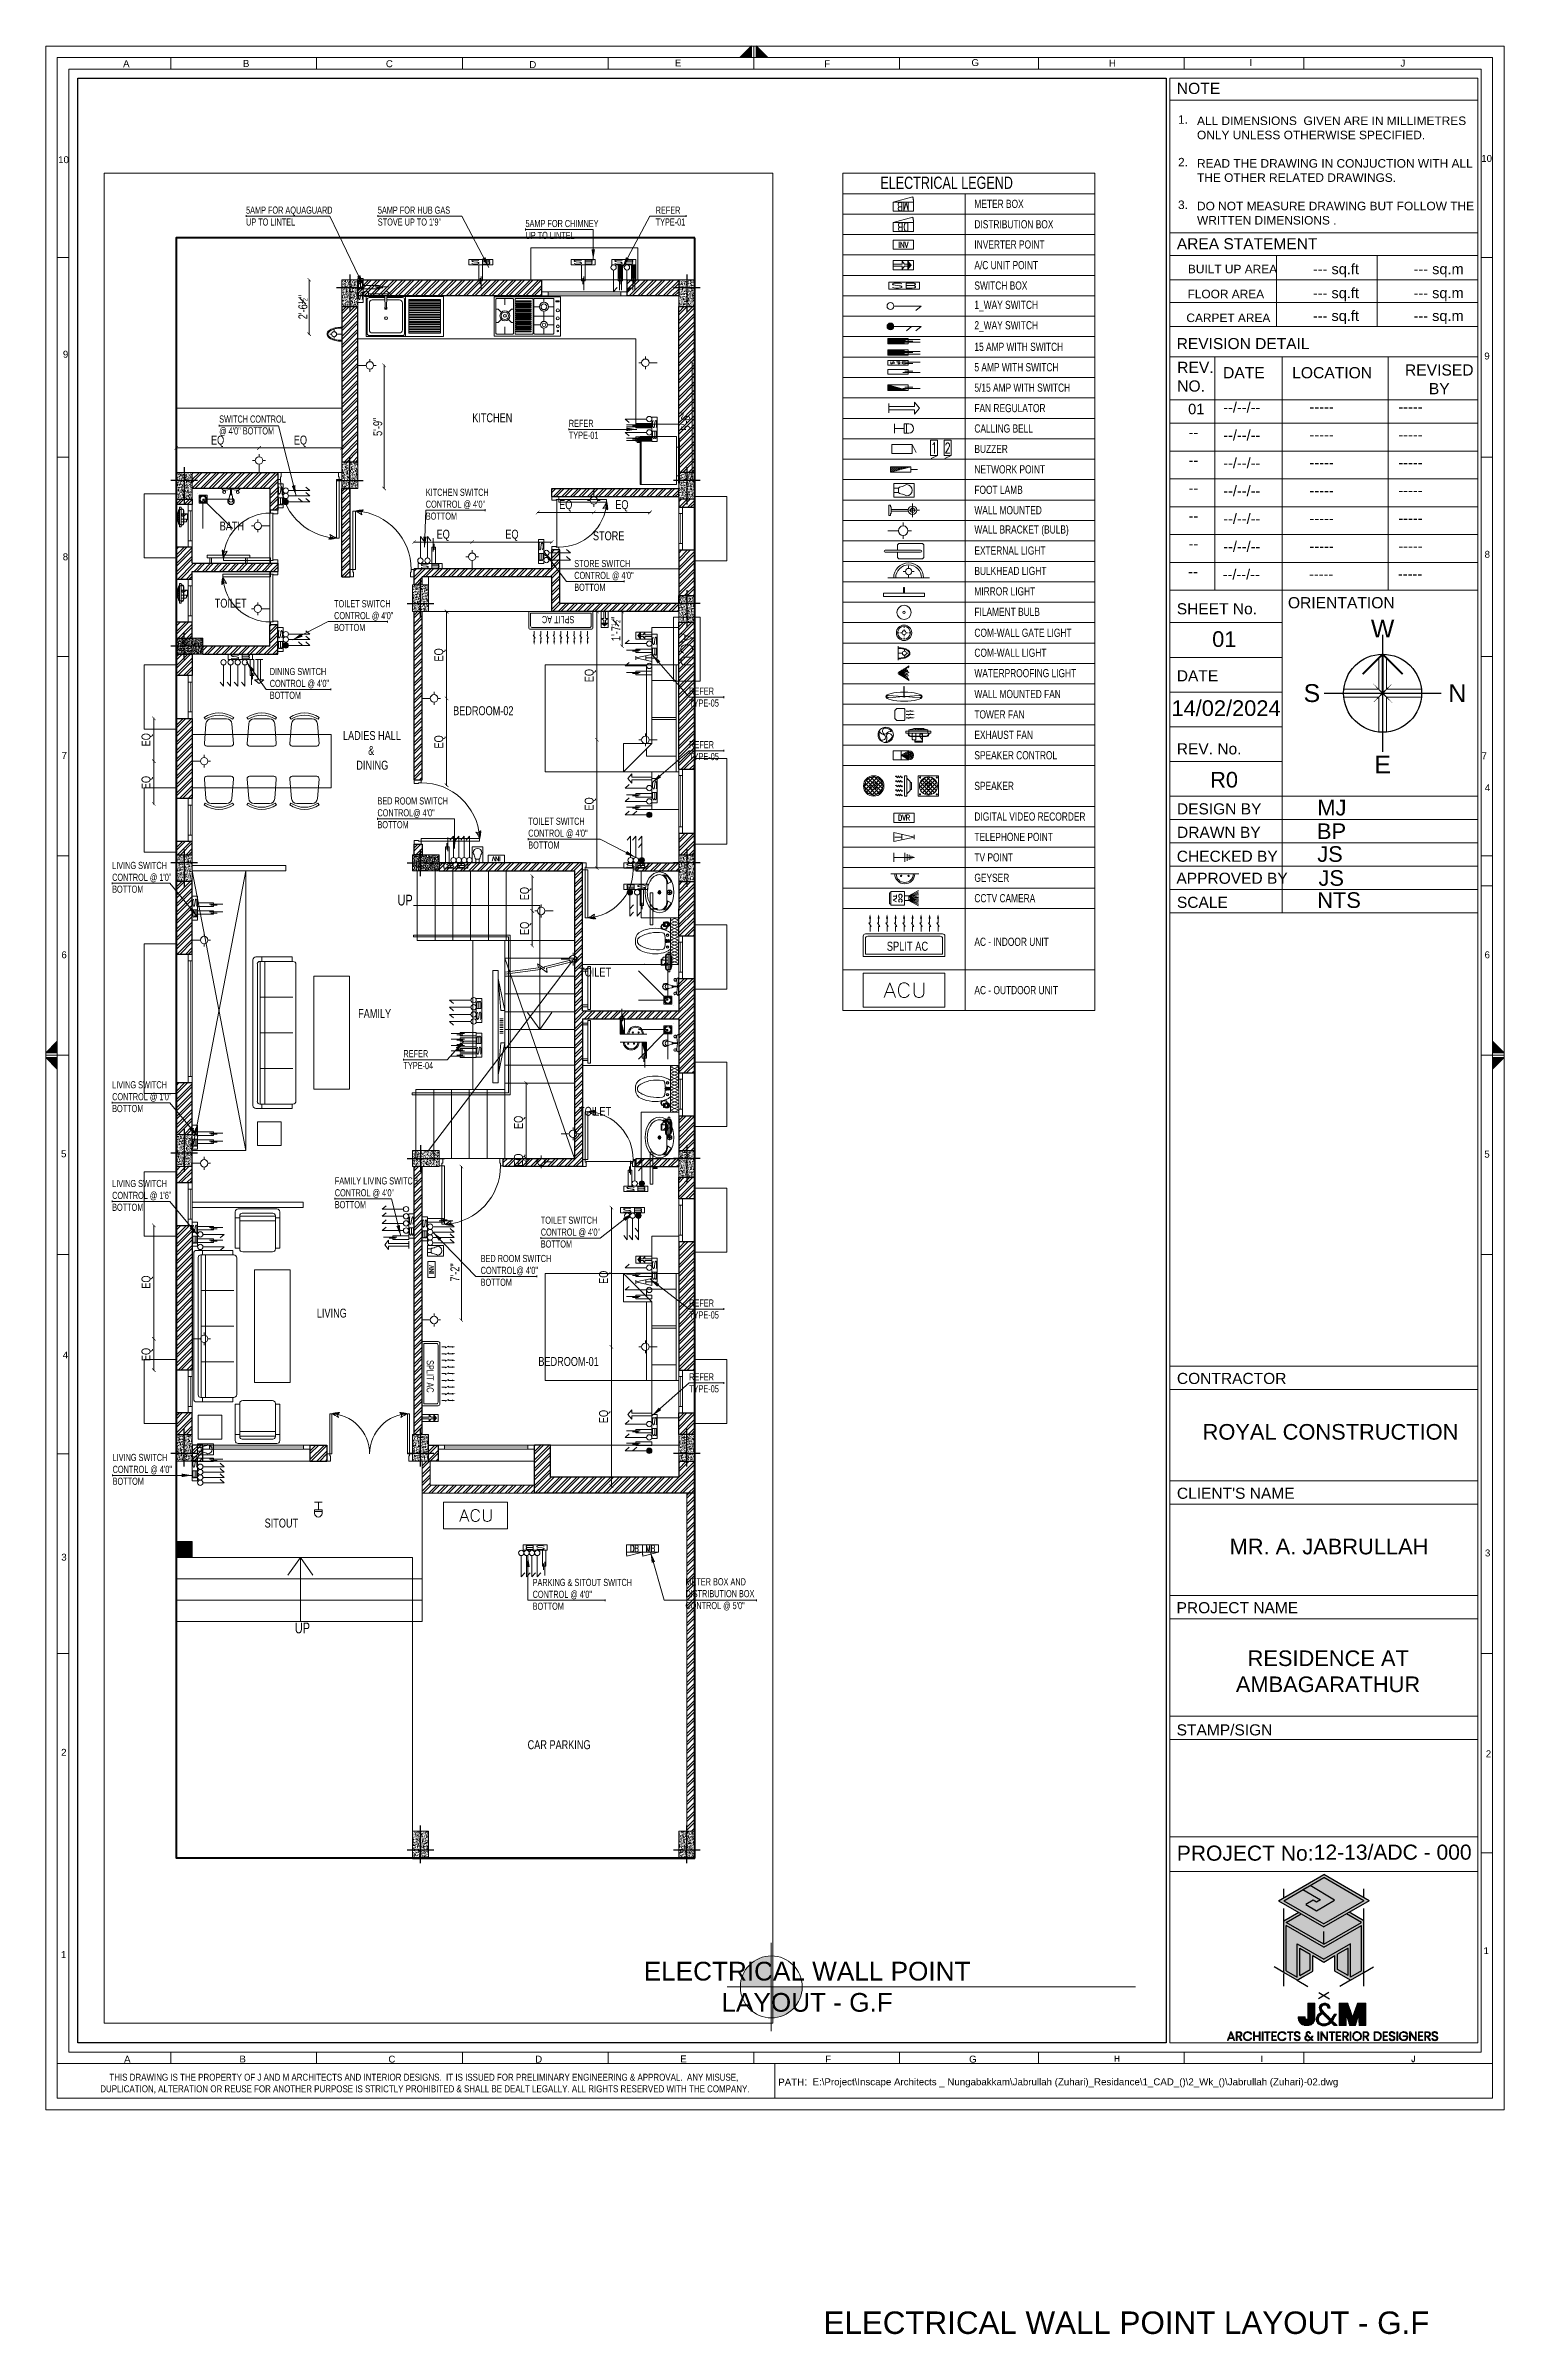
# Paper-space layout 'Electrical Wall Point Layout (G.F)-00_A3' of a CAD drawing. Header units: inches. Extents: x -976 to -964.3, y -562.9 to -544.6.
# The model-space entities are those that its viewports show. They can reach past a viewport. Long polylines and large blocks are cut down to what shows.
import ezdxf
from ezdxf.enums import TextEntityAlignment as Align

# ---------------------------------------------------------------- set-up
doc = ezdxf.new("R2010")
doc.units = ezdxf.units.IN
doc.header["$LTSCALE"] = 18
doc.header["$MEASUREMENT"] = 0
doc.header["$PDSIZE"] = -1
for name, pattern in [('CONTINOUS', [0]), ('DASHDOT', [1, 0.5, -0.25, 0, -0.25]), ('DOT2', [0.125, 0, -0.125]), ('HIDDEN', [0.375, 0.25, -0.125]), ('HIDDEN2', [0.1875, 0.125, -0.0625])]:
    doc.linetypes.add(name, pattern=pattern)
for name, color, linetype in [('ARROW', 7, 'Continuous'), ('format', 1, 'Continuous'), ('Format Text', 3, 'Continuous'), ('Survey Drawing$0$A Wall Masonry Hatch', 7, 'Continuous')]:
    doc.layers.add(name, color=color, linetype=linetype)
for name, color, linetype, lineweight in [('BOUNDARY-00_BC', 6, 'Continuous', 40), ('CAR_BC', 200, 'CONTINOUS', 13), ('COLUMN-00 _BC', 1, 'Continuous', 20), ('COLUMN-00 CENTER LINE_BC', 5, 'Continuous', 30), ('COLUMN-00 HATCH_BC', 4, 'Continuous', 9), ('DOOR-00 DROP LINE_BC', 3, 'Continuous', 13), ('DOOR-00 SHUTTER_BC', 40, 'Continuous', 9), ('DOOR-00_BC', 30, 'Continuous', 18), ('DOORS-00_BC', 30, 'Continuous', 18), ('DOORS-SHUTTER_BC', 40, 'Continuous', 9), ('DOORS_THIN-BC', 252, 'Continuous', 5), ('ELECTRICAL-CEILING-POINTS HATCH_BC', 252, 'Continuous', 5), ('ELECTRICAL-CEILING-POINTS-00_BC', 230, 'Continuous', 20), ('ELECTRICAL-CEILING-POINTS-01_BC', 146, 'Continuous', 9), ('ELECTRICAL-CEILING-POINTS-02_BC', 231, 'Continuous', 5), ('ELECTRICAL-DIM_BC', 20, 'Continuous', 9), ('ELECTRICAL-LEGEND BORDER_BC', 21, 'Continuous', 13), ('ELECTRICAL-LEGEND TEXT_BC', 7, 'Continuous', 20), ('ELECTRICAL-UPS-WALL-POINTS-00_BC', 2, 'Continuous', 20), ('ELECTRICAL-UPS-WALL-POINTS-01_BC', 136, 'Continuous', 9), ('ELECTRICAL-WALL-AC LAYOUT_BC', 90, 'Continuous', 0), ('ELECTRICAL-WALL-POINTS HATCH_BC', 252, 'Continuous', 5), ('ELECTRICAL-WALL-POINTS-00_BC', 20, 'Continuous', 20), ('ELECTRICAL-WALL-POINTS-01_BC', 136, 'Continuous', 9), ('ELECTRICAL-WALL-POINTS-02_BC', 21, 'Continuous', 5), ('ELECTRICAL-WALL-TEXT-01__BC', 4, 'Continuous', 9), ('ELECTRICAL-WALL-TEXT-01_ARROW_BC', 8, 'Continuous', 13), ('FIXTURES-00_BC', 200, 'Continuous', 13), ('FURNITURES-00_BC', 200, 'CONTINOUS', 13), ('FURNITURES-01_BC', 201, 'Continuous', 9), ('INTERIOR-CCTV-00_BC', 60, 'Continuous', 20), ('INTERIOR-CCTV-01_BC', 62, 'Continuous', 9), ('INTERIOR-CCTV-02_BC', 61, 'Continuous', 5), ('KITCHEN-PLATFORM_BC', 1, 'Continuous', 20), ('PLUMBING-DROP LINE_BC', 9, 'Continuous', 9), ('PLUMBING-FITTINGS_BC', 201, 'Continuous', 13), ('PLUMBING-LEDGE WALL HATCH_BC', 165, 'Continuous', 5), ('PLUMBING-LEDGE WALL-00_BC', 164, 'Continuous', 20), ('ROOF-SLAB CUTOUT_BC', 4, 'DASHDOT', 9), ('SHEET-BORDER INNER_BC', 131, 'Continuous', 9), ('STAIR-00_BC', 170, 'Continuous', 20), ('STAIR-WAY ARROW_BC', 4, 'Continuous', 13), ('STAIR-WAY TEXT_BC', 2, 'Continuous', 20), ('STEPS-01_BC', 1, 'HIDDEN', 15), ('STEPS-ARROW TO WAY_BC', 4, 'Continuous', 13), ('STEPS-ENTRY EXIT_BC', 5, 'Continuous', 20), ('STEPS-HANDRAIL-00_BC', 3, 'Continuous', 18), ('STEPS-ZIGZAC LINE_BC', 3, 'Continuous', 15), ('SUNSHADE_BC', 1, 'HIDDEN', 20), ('WALL-00_BC', 7, 'Continuous', 30), ('WALL-04_BC', 4, 'Continuous', 15), ('WALL-06_BC', 9, 'Continuous', 9), ('WALL-9 inch BRICK HATCH_BC', 22, 'Continuous', 0), ('WINDOW-00 SHUTTER_BC', 40, 'Continuous', 9), ('WINDOWS-00_BC', 30, 'Continuous', 18)]:
    doc.layers.add(name, color=color, linetype=linetype, lineweight=lineweight)
doc.styles.add('ARIAL', font='arial.ttf', dxfattribs={"height": 6})
doc.styles.add('BC-WALL_DIM', font='swisscl.ttf')
doc.styles.add('BC_JOINERY', font='swisscl.ttf')
doc.styles.add('DIM_BC', font='swisscl.ttf')
doc.styles.add('ROMANS', font='romans.shx', dxfattribs={"width": 0.75})
doc.styles.get("Standard").update_dxf_attribs({"font": 'arial.ttf'})
doc.styles.add('Swis721 BT', font='swiss.ttf')
doc.styles.add('WD Room text', font='swisscl.ttf')
doc.dimstyles.new('BC-WALL_DIM-02', dxfattribs={"dimtxt": 4, "dimasz": 2, "dimexe": 4.5, "dimexo": 0, "dimgap": 1, "dimtad": 1, "dimdec": 4, "dimzin": 3, "dimdsep": 46, "dimlunit": 4, "dimtxsty": 'BC-WALL_DIM', "dimblk": 'ARCHTICK', "dimcen": 0.0625, "dimdle": 0.25, "dimse1": 1, "dimse2": 1, "dimclrd": 7, "dimclre": 4, "dimclrt": 256, "dimadec": 0, "dimazin": 0, "dimtfac": 0.5, "dimtdec": 4, "dimtix": 1, "dimtofl": 0, "dimtmove": 2, "dimatfit": 2, "dimfxl": 0, "dimfrac": 1, "dimtolj": 1, "dimtzin": 1, "dimlwd": -1, "dimarcsym": 0})
doc.dimstyles.new('DIM_BC', dxfattribs={"dimtxt": 4, "dimasz": 2, "dimexe": 4.5, "dimexo": 0, "dimgap": 1, "dimtad": 1, "dimdec": 4, "dimzin": 3, "dimdsep": 46, "dimlunit": 4, "dimtxsty": 'DIM_BC', "dimblk": 'ARCHTICK', "dimcen": 0.0625, "dimdle": 0.25, "dimse1": 1, "dimse2": 1, "dimclrd": 7, "dimclre": 4, "dimclrt": 256, "dimadec": 0, "dimazin": 0, "dimtfac": 0.5, "dimtdec": 4, "dimtix": 1, "dimtofl": 0, "dimtmove": 2, "dimatfit": 2, "dimfxl": 0, "dimfrac": 1, "dimtolj": 1, "dimtzin": 1, "dimlwd": -1, "dimarcsym": 0})
doc.dimstyles.new("Working 10'", dxfattribs={"dimscale": 0.8, "dimtxt": 10, "dimasz": 4.5, "dimexe": 2.5, "dimexo": 3, "dimgap": 1.25, "dimtad": 1, "dimdec": 3, "dimzin": 3, "dimdsep": 46, "dimlunit": 4, "dimtxsty": 'WD Room text', "dimblk": 'ARCHTICK', "dimcen": 0, "dimclrd": 256, "dimclre": 1, "dimadec": 0, "dimazin": 0, "dimtfac": 0.6, "dimtdec": 3, "dimtix": 1, "dimtmove": 2, "dimatfit": 3, "dimfxl": 0, "dimfrac": 1, "dimtolj": 1, "dimtzin": 3, "dimlwd": -1, "dimlwe": -1, "dimarcsym": 0})
pattern_1 = [(45, (12, 0), (-2.3864853865, 2.3864853865), []), (45, (13.591, 0), (-2.3864853865, 2.3864853865), [])]
pattern_2 = [(45, (0, 3), (-2.3864853865, 2.3864853865), []), (45, (1.591, 3), (-2.3864853865, 2.3864853865), [])]
pattern_3 = [(45, (0, 23), (-2.3864853865, 2.3864853865), []), (45, (1.591, 23), (-2.3864853865, 2.3864853865), [])]
pattern_4 = [(157.3801, (3370852.261, 1383269.1098), (-0.66346, -1.592308), []), (202.6199, (3370852.261, 1383269.1098), (0.66346, -1.592308), [])]

psp = doc.layouts.new('Electrical Wall Point Layout (G.F)-00_A3')

# ---------------------------------------------------------------- texts
at = {"lineweight": 0, "insert": (-969.852, -560.853), "char_height": 0.055677, "attachment_point": 1}
psp.add_mtext('E:\\\\Project\\\\Inscape Architects _ Nungabakkam\\\\Jabrullah (Zuhari)_Residance\\\\1_CAD_()\\\\2_Wk_()\\\\Jabrullah (Zuhari)-02.dwg', dxfattribs=at)
at = {"layer": 'format', "linetype": 'Continuous', "lineweight": 0, "style": 'ARIAL'}
for s, p in [('A', (-975.354, -544.71)), ('B', (-974.393, -544.708)), ('C', (-973.245, -544.71)), ('D', (-972.095, -544.717)), ('E', (-970.93, -544.704)), ('F', (-969.735, -544.71)), ('G', (-968.548, -544.701)), ('H', (-967.448, -544.706)), ('I', (-966.339, -544.701)), ('J', (-965.12, -544.706)), ('10', (-975.857, -545.479)), ('10', (-964.448, -545.469)), ('9', (-975.841, -547.038)), ('9', (-964.445, -547.052)), ('8', (-975.842, -548.661)), ('8', (-964.443, -548.641)), ('7', (-975.851, -550.253)), ('7', (-964.467, -550.255)), ('4', (-964.441, -550.511)), ('6', (-975.853, -551.85)), ('6', (-964.443, -551.85)), ('5', (-975.856, -553.445)), ('5', (-964.445, -553.448)), ('4', (-975.842, -555.057)), ('3', (-975.854, -556.677)), ('3', (-964.44, -556.643)), ('2', (-975.855, -558.24)), ('2', (-964.433, -558.252)), ('1', (-964.451, -559.83)), ('1', (-975.857, -559.861)), ('A', (-975.346, -560.699)), ('B', (-974.421, -560.698)), ('C', (-973.225, -560.699)), ('D', (-972.048, -560.699)), ('E', (-970.887, -560.697)), ('F', (-969.727, -560.698)), ('G', (-968.567, -560.699))]:
    psp.add_text(s, height=0.0555, dxfattribs=at).set_placement(p, align=Align.MIDDLE)
at = {"layer": 'format', "lineweight": 0, "style": 'ROMANS'}
for s, p in [('H', (-967.412, -560.695)), ('I', (-966.25, -560.696)), ('J', (-965.035, -560.697))]:
    psp.add_text(s, height=0.0468, dxfattribs=at).set_placement(p, align=Align.MIDDLE)
at = {"layer": 'format', "lineweight": 0, "style": 'Swis721 BT'}
for s, insert, char_height, width, attachment_point in [('\\pt2.75772,7.57248;NOTE', (-966.932, -544.863), 0.08968, 0.4741, 1), ('\\pt3.42304,9.39959;{\\H1.33x;1. \\P\\P\\P2.\\P\\P\\P3. }', (-966.922, -545.123), 0.05136, 2.6536, 1), ('\\pt2.4309,6.67525;{\\H1.33x;ALL DIMENSIONS  GIVEN ARE IN MILLIMETRES ONLY UNLESS OTHERWISE SPECIFIED.\\P\\PREAD THE DRAWING IN CONJUCTION WITH ALL THE OTHER RELATED DRAWINGS.\\P\\PDO NOT MEASURE DRAWING BUT FOLLOW THE WRITTEN DIMENSIONS .}', (-966.77, -545.133), 0.05136, 2.24265, 1), (' AREA STATEMENT', (-966.966, -546.108), 0.08908, 1.13054, 1), ('BUILT UP AREA', (-966.843, -546.321), 0.06824, 0.91711, 1), ('FLOOR AREA', (-966.846, -546.521), 0.0682, 0.96075, 1), ('CARPET AREA', (-966.855, -546.712), 0.06824, 1.0638, 1), ('REVISION DETAIL', (-966.933, -546.908), 0.08908, 2.65684, 1), ('REV. NO.', (-966.929, -547.098), 0.0897, 0.27375, 1), ('DATE', (-966.561, -547.141), 0.0897, 0.33165, 1), ('LOCATION', (-966.007, -547.141), 0.0897, 0.64662, 1), ('REVISED BY', (-964.828, -547.119), 0.0897, 0.27375, 2), ('ORIENTATION', (-966.041, -548.984), 0.08968, 0.54732, 1), ('\\pt2.78402,7.64482;SHEET No.', (-966.932, -549.033), 0.08908, 0.8856, 1), ('DATE', (-966.932, -549.57), 0.0891, 0.47689, 1), ('\\pt3.28119,9.00983;REV. No.', (-966.932, -550.155), 0.08908, 0.68379, 1), ('\\pt4.10146,11.26274;DESIGN BY', (-966.931, -550.636), 0.08908, 0.78658, 1), ('\\pt4.10146,11.26274;DRAWN BY', (-966.93, -550.824), 0.08908, 0.78658, 1), ('\\pt4.10146,11.26274;CHECKED BY', (-966.932, -551.016), 0.08908, 0.78658, 1), ('\\pt4.10146,11.26274;APPROVED BY', (-966.935, -551.192), 0.08908, 0.8917, 1), ('\\pt4.10146,11.26274;SCALE', (-966.931, -551.385), 0.08908, 0.78658, 1), ('\\pt64.7632,177.836;CONTRACTOR ', (-966.931, -555.2), 0.08908, 1.36101, 1), ("\\pt64.7632,177.836;CLIENT'S NAME", (-966.931, -556.12), 0.08908, 1.36101, 1), ('\\pt64.7632,177.836;PROJECT NAME', (-966.934, -557.037), 0.08908, 1.36101, 1), ('\\pt64.7632,177.836;STAMP/SIGN', (-966.933, -558.016), 0.08908, 1.36101, 1), ('\\pt5.55907,15.26536;PROJECT No:', (-966.932, -558.988), 0.12074, 1.09499, 1), ('{\\H0.84484x;PATH}: ', (-970.127, -560.845), 0.0659, 0.22455, 1)]:
    psp.add_mtext(s, dxfattribs=dict(at, insert=insert, char_height=char_height, width=width, attachment_point=attachment_point))
at = {"layer": 'format', "lineweight": 0, "char_height": 0.143, "attachment_point": 5, "style": 'Swis721 BT'}
for s, insert in [('W', (-965.282, -549.235)), ('S', (-965.849, -549.754)), ('N', (-964.683, -549.754)), ('E', (-965.282, -550.325))]:
    psp.add_mtext(s, dxfattribs=dict(at, insert=insert))
at = {"layer": 'format', "linetype": 'Continuous', "lineweight": 0, "insert": (-972.969, -560.816), "char_height": 0.055677, "width": 12.12701, "attachment_point": 2, "style": 'ARIAL'}
psp.add_mtext('{\\fArial Narrow|b0|i0|c0|p34;THIS DRAWING IS THE PROPERTY OF J AND M ARCHITECTS AND INTERIOR DESIGNS.  IT IS ISSUED FOR PRELIMINARY ENGINEERING & APPROVAL.  ANY MISUSE,\\P DUPLICATION, ALTERATION OR REUSE FOR ANOTHER PURPOSE IS STRICTLY PROHIBITED & SHALL BE DEALT LEGALLY. ALL RIGHTS RESERVED WITH THE COMPANY.}', dxfattribs=at)
at = {"layer": 'Format Text', "lineweight": 0, "style": 'Swis721 BT'}
for s, insert, char_height, width, attachment_point in [('--- sq.ft', (-965.841, -546.313), 0.0835, 0.47744, 1), ('--- sq.m', (-965.034, -546.313), 0.0835, 0.42335, 1), ('--- sq.ft', (-965.841, -546.505), 0.0835, 0.47744, 1), ('--- sq.m', (-965.034, -546.505), 0.0835, 0.42335, 1), ('--- sq.ft', (-965.841, -546.688), 0.0835, 0.47744, 1), ('--- sq.m', (-965.034, -546.688), 0.0835, 0.42335, 1), ('01', (-966.841, -547.435), 0.0835, 0.42335, 1), ('--/--/--', (-966.56, -547.422), 0.0835, 0.42335, 1), ('-----', (-965.868, -547.418), 0.0835, 0.63283, 1), ('-----', (-965.156, -547.417), 0.0835, 0.63283, 1), ('--', (-966.838, -547.622), 0.0835, 0.42335, 1), ('--/--/--', (-966.56, -547.645), 0.0835, 0.42335, 1), ('-----', (-965.868, -547.641), 0.0835, 0.63283, 1), ('-----', (-965.156, -547.64), 0.0835, 0.63283, 1), ('--', (-966.838, -547.845), 0.0835, 0.42335, 1), ('--/--/--', (-966.56, -547.868), 0.0835, 0.42335, 1), ('-----', (-965.156, -547.863), 0.0835, 0.63283, 1), ('--/--/--', (-966.56, -548.091), 0.0835, 0.42335, 1), ('-----', (-965.868, -547.864), 0.0835, 0.63283, 1), ('--', (-966.838, -548.068), 0.0835, 0.42335, 1), ('-----', (-965.868, -548.088), 0.0835, 0.63283, 1), ('-----', (-965.156, -548.086), 0.0835, 0.63283, 1), ('--', (-966.838, -548.291), 0.0835, 0.42335, 1), ('--/--/--', (-966.56, -548.314), 0.0835, 0.42335, 1), ('-----', (-965.868, -548.311), 0.0835, 0.63283, 1), ('-----', (-965.156, -548.309), 0.0835, 0.63283, 1), ('--', (-966.838, -548.514), 0.0835, 0.42335, 1), ('--/--/--', (-966.56, -548.537), 0.0835, 0.42335, 1), ('-----', (-965.868, -548.534), 0.0835, 0.63283, 1), ('-----', (-965.156, -548.532), 0.0835, 0.63283, 1), ('--', (-966.841, -548.737), 0.0835, 0.42335, 1), ('--/--/--', (-966.564, -548.76), 0.0835, 0.42335, 1), ('-----', (-965.872, -548.757), 0.0835, 0.63283, 1), ('-----', (-965.159, -548.755), 0.0835, 0.63283, 1), ('\\pt2.94885,8.09754;01', (-966.551, -549.321), 0.12523, 1.33945, 5), ('14/02/2024', (-966.975, -549.811), 0.1252, 0.13706, 1), ('\\pt4.17062,11.45214;R0', (-966.553, -550.448), 0.12523, 1.33945, 5), ('\\pt5.76583,15.83315;MJ', (-965.805, -550.608), 0.12523, 0.78658, 1), ('\\pt5.76583,15.83315;BP', (-965.808, -550.797), 0.12523, 0.78658, 1), ('\\pt5.76583,15.83315;JS', (-965.806, -550.98), 0.12523, 0.78658, 1), ('\\pt5.76583,15.83315;JS', (-965.796, -551.172), 0.12523, 0.78658, 1), ('\\pt5.76583,15.83315;NTS', (-965.806, -551.349), 0.12523, 0.78658, 1), ('\\pi0.26298;ROYAL CONSTRUCTION  ', (-966.988, -555.61), 0.12523, 2.46991, 1), ('\\pi0.47923,t6.24506,16.31238;MR. A. JABRULLAH ', (-966.988, -556.529), 0.12523, 2.46991, 1), ('\\pi0.62376,t6.38959,16.45691;RESIDENCE AT \\P\\pi0.5296,t6.29543,16.36275;AMBAGARATHUR ', (-966.988, -557.424), 0.12523, 2.46991, 1), ('\\pt87.77917,241.03652;12-13/ADC - 000', (-965.834, -558.98), 0.12074, 1.31443, 1)]:
    psp.add_mtext(s, dxfattribs=dict(at, insert=insert, char_height=char_height, width=width, attachment_point=attachment_point))
at = {"layer": 'Format Text', "lineweight": 0, "insert": (-969.896, -560.12), "char_height": 0.15, "attachment_point": 5, "style": 'Swis721 BT'}
psp.add_mtext('ELECTRICAL WALL POINT\\PLAYOUT - G.F   ', dxfattribs=at)
at = {"layer": 'Format Text', "lineweight": 0, "transparency": 33554687, "insert": (-969.764, -562.721), "char_height": 0.17983, "attachment_point": 1, "style": 'Swis721 BT'}
psp.add_mtext('ELECTRICAL WALL POINT LAYOUT - G.F   ', dxfattribs=at)

msp = doc.modelspace()

# ---------------------------------------------------------------- texts
at = {"layer": 'ELECTRICAL-LEGEND TEXT_BC', "transparency": 33554687, "style": 'DIM_BC'}
for s, insert, char_height, attachment_point in [('ELECTRICAL LEGEND', (3371464.85412, 1384726.46122), 5.3977423, 1), ('METER BOX', (3371506.28954, 1384714.42202), 3.598495, 4), ('DISTRIBUTION BOX', (3371506.28954, 1384705.42202), 3.5984949, 4), ('A/C UNIT POINT', (3371506.28954, 1384687.42202), 3.5984949, 4), ('INVERTER POINT ', (3371506.28954, 1384696.52579), 3.5984949, 4), ('SWITCH BOX', (3371506.28954, 1384678.42202), 3.598495, 4), ('1_WAY SWITCH', (3371506.28954, 1384669.42202), 3.5984949, 4), ('2_WAY SWITCH', (3371506.28954, 1384660.42202), 3.5984949, 4), ('15 AMP WITH SWITCH ', (3371506.28954, 1384651.42202), 3.5984949, 4), ('5 AMP WITH SWITCH ', (3371506.28954, 1384642.42202), 3.5984949, 4), ('5/15 AMP WITH SWITCH ', (3371506.28954, 1384633.42202), 3.5984949, 4), ('FAN REGULATOR', (3371506.28954, 1384624.42202), 3.5984949, 4), ('CALLING BELL', (3371506.28954, 1384615.42202), 3.5984949, 4), ('BUZZER', (3371506.28954, 1384606.42202), 3.598495, 4), ('NETWORK POINT ', (3371506.28954, 1384597.42202), 3.5984949, 4), ('FOOT LAMB', (3371506.28954, 1384471.42202), 3.598495, 4), ('WALL MOUNTED', (3371506.28954, 1384462.42202), 3.5984949, 4), ('WALL BRACKET (BULB)', (3371506.28954, 1384453.42202), 3.5984949, 4), ('EXTERNAL LIGHT', (3371506.28954, 1384444.66126), 3.5984949, 4), ('BULKHEAD LIGHT', (3371506.28954, 1384435.66126), 3.5984949, 4), ('MIRROR LIGHT', (3371506.28954, 1384426.66361), 3.5984949, 4), ('FILAMENT BULB', (3371506.28954, 1384417.63584), 3.5984949, 4), ('COM-WALL GATE LIGHT', (3371506.28954, 1384408.42202), 3.5984949, 4), ('COM-WALL LIGHT', (3371506.28954, 1384399.61934), 3.5984949, 4), ('WATERPROOFING LIGHT', (3371506.28954, 1384390.61934), 3.5984949, 4), ('WALL MOUNTED FAN', (3371506.28954, 1384300.42202), 3.5984949, 4), ('TOWER FAN', (3371506.28954, 1384291.42202), 3.598495, 4), ('EXHAUST FAN', (3371506.28954, 1384282.42202), 3.5984949, 4), ('SPEAKER CONTROL', (3371506.28954, 1384273.42202), 3.5984949, 4), ('SPEAKER', (3371506.28954, 1384259.92202), 3.598495, 4), ('DIGITAL VIDEO RECORDER', (3371506.28954, 1384246.42202), 3.5984949, 4), ('TELEPHONE POINT', (3371506.28954, 1384237.42202), 3.5984949, 4), ('TV POINT', (3371506.28954, 1384228.42202), 3.598495, 4), ('GEYSER', (3371506.28954, 1384219.42202), 3.598495, 4), ('CCTV CAMERA  ', (3371506.28954, 1384210.42202), 3.5984949, 4), ('AC - INDOOR UNIT', (3371506.28954, 1384191.22403), 3.5984949, 4), ('AC - OUTDOOR UNIT', (3371506.28954, 1384169.92202), 3.5984949, 4)]:
    msp.add_mtext(s, dxfattribs=dict(at, insert=insert, char_height=char_height, attachment_point=attachment_point))
at = {"layer": 'ELECTRICAL-WALL-TEXT-01__BC', "transparency": 33554687, "attachment_point": 4, "style": 'DIM_BC'}
for s, insert, char_height in [('5AMP FOR AQUAGUARD\\PUP TO LINTEL  ', (3370611.76678, 1383741.61346), 4), ('5AMP FOR HUB GAS \\PSTOVE UP TO 1\'9"  ', (3370685.74251, 1383741.61346), 4), ('REFER \\PTYPE-01', (3370841.64685, 1383741.61346), 4), ('5AMP FOR CHIMNEY \\PUP TO LINTEL  ', (3370768.59449, 1383734.08964), 4), ('\\pi-10.38336;KITCHEN \\P\\pi-0.78473; ', (3370749.10575, 1383624.31831), 5), ('SWITCH CONTROL \\P@ 4\'0" BOTTOM', (3370596.71025, 1383624.05016), 4), ('REFER \\PTYPE-01', (3370792.90208, 1383621.9945), 4), ('KITCHEN SWITCH \\PCONTROL @ 4\'0" \\PBOTTOM \\P ', (3370712.64874, 1383576.66847), 4), ('\\pi-6.24345;BATH \\P\\pi-0.78473; ', (3370603.22248, 1383563.6098), 5), ('\\pi-7.92595;STORE   \\P\\pi-1.56946;  ', (3370814.37678, 1383558.07612), 5), ('STORE SWITCH \\PCONTROL @ 4\'0" \\PBOTTOM \\P   ', (3370795.95934, 1383536.72038), 4), ('\\pi-8.28801;TOILET \\P\\pi-0.78473; ', (3370602.47781, 1383520.28048), 5), ('TOILET SWITCH \\PCONTROL @ 4\'0" \\PBOTTOM\\P  ', (3370661.18215, 1383514.17491), 4), ('DINING SWITCH \\PCONTROL @ 4\'0" \\PBOTTOM\\P  ', (3370625.07598, 1383476.15056), 4), ('REFER \\PTYPE-05', (3370860.47793, 1383471.80713), 4), ('\\pi-16.76769;BEDROOM-02\\P\\pi-1.56946;  ', (3370744.74115, 1383459.9852), 5), ('\\pi-15.82733;LADIES HALL \\P\\pi-1.70052;& \\P\\pi-8.35682;DINING ', (3370682.01662, 1383441.90209), 5), ('REFER \\PTYPE-05', (3370860.47793, 1383441.77673), 4), ('BED ROOM SWITCH \\PCONTROL@ 4\'0" \\PBOTTOM  \\P ', (3370685.51162, 1383403.5525), 4), ('TOILET SWITCH \\PCONTROL @ 4\'0" \\PBOTTOM\\P  ', (3370770.14508, 1383392.145), 4), ('LIVING SWITCH \\PCONTROL @ 1\'0" \\PBOTTOM \\P ', (3370536.61357, 1383367.38857), 4), ('\\pi-8.28801;TOILET \\P\\pi-0.78473; ', (3370806.95865, 1383313.36056), 5), ('\\pi-9.00557;FAMILY \\P\\pi-0.78473; ', (3370683.65412, 1383290.12931), 5), ('REFER \\PTYPE-04', (3370700.10502, 1383268.45093), 4), ('LIVING SWITCH \\PCONTROL @ 1\'0" \\PBOTTOM \\P ', (3370536.61357, 1383244.34022), 4), ('\\pi-8.28801;TOILET \\P\\pi-0.78473; ', (3370806.95865, 1383235.26756), 5), ('LIVING SWITCH \\PCONTROL @ 1\'6" \\PBOTTOM \\P ', (3370536.61357, 1383188.973), 4), ('FAMILY LIVING SWITCH \\PCONTROL @ 4\'0" \\PBOTTOM \\P ', (3370661.5824, 1383190.43539), 4), ('TOILET SWITCH \\PCONTROL @ 4\'0" \\PBOTTOM\\P  ', (3370777.1896, 1383168.3816), 4), ('BED ROOM SWITCH \\PCONTROL@ 4\'0" \\PBOTTOM  \\P ', (3370743.43866, 1383146.9097), 4), ('\\pi-7.69168;LIVING \\P\\pi-1.56946;  ', (3370659.19605, 1383122.11102), 5), ('REFER \\PTYPE-05', (3370860.47793, 1383128.59073), 4), ('\\pi-16.32864;BEDROOM-01 \\P\\pi-1.56946;  ', (3370792.15679, 1383094.97728), 5), ('REFER \\PTYPE-05', (3370860.47793, 1383087.15507), 4), ('LIVING SWITCH \\PCONTROL @ 4\'0" \\PBOTTOM \\P ', (3370536.88011, 1383035.3041), 4), ('\\pi-8.76311;SITOUT \\P\\pi-0.78473; ', (3370630.96577, 1383004.34524), 5), ('PARKING & SITOUT SWITCH \\PCONTROL @ 4\'0" \\PBOTTOM \\P ', (3370772.59907, 1382965.21142), 4), ('METER BOX AND \\PDISTRIBUTION BOX \\PCONTROL @ 5\'0"\\P   ', (3370858.34433, 1382965.21142), 4), ('\\pi-16.70708;CAR PARKING ', (3370786.50767, 1382884.18652), 5)]:
    msp.add_mtext(s, dxfattribs=dict(at, insert=insert, char_height=char_height))
at = {"layer": 'STAIR-WAY TEXT_BC', "char_height": 6, "attachment_point": 4, "rotation": 0.00000003, "style": 'WD Room text'}
for insert in [(3370700.51077, 1383352.91231), (3370642.89443, 1382944.662)]:
    msp.add_mtext('\\pi-3.75295;UP \\P\\pi-0.94168; ', dxfattribs=dict(at, insert=insert))

# ---------------------------------------------------------------- blocks, each defined once
blk = doc.blocks.new('LOGO')
at = {"layer": 'Survey Drawing$0$A Wall Masonry Hatch', "lineweight": 25, "ltscale": 0.25, "true_color": 0x000000}
h = blk.add_hatch(color=18, dxfattribs=at)
h.dxf.hatch_style = 1
h.paths.add_polyline_path([(4.13, -9.93), (-5.3, -4.21), (-8.11, -5.84), (-1.32, -9.83), (-2.83, -10.74), (-4.21, -9.99), (-7.07, -11.59), (-2.85, -14.06)], flags=0)
h.paths.add_polyline_path([(17.59, -10.15), (0, 0), (-17.59, -10.15), (0, -20.31)])
h.paths.add_polyline_path([(0, -19.15), (-15.59, -10.15), (0, -1.15), (15.59, -10.15)], flags=16)
h.paths.add_polyline_path([(-2.85, -14.06), (-7.07, -11.59), (-4.21, -9.99), (-2.83, -10.74), (-1.32, -9.83), (-8.11, -5.84), (-5.3, -4.21), (4.13, -9.93)], flags=0)
h.paths.add_polyline_path([(-14.59, -18.58), (-8.79, -15.23), (-9.79, -14.65), (-15.59, -18), (-15.59, -38), (-10.39, -41), (-7.79, -39.5), (-4.33, -37.5), (-4.33, -31.5), (0, -34), (4.33, -31.5), (4.33, -37.5), (10.39, -41), (15.59, -38), (15.59, -18), (9.79, -14.65), (8.79, -15.23), (14.59, -18.58), (0, -27)])
h.paths.add_polyline_path([(0, -28.15), (14.59, -19.73), (14.59, -37.42), (10.39, -39.85), (10.39, -26.85), (0, -32.85), (-10.39, -26.85), (-10.39, -39.85), (-14.59, -37.42), (-14.59, -19.73)], flags=16)
h.paths.add_polyline_path([(-5.33, -30.92), (-5.33, -36.92), (-9.39, -39.27), (-9.39, -28.58)], flags=16)
h.paths.add_polyline_path([(5.33, -30.92), (9.39, -28.58), (9.39, -39.27), (5.33, -36.92)], flags=16)
at = {"layer": 'Survey Drawing$0$A Wall Masonry Hatch', "lineweight": 25, "ltscale": 0.25, "true_color": 0xff0000}
h = blk.add_hatch(color=1, dxfattribs=at)
h.dxf.hatch_style = 1
h.paths.add_polyline_path([(15.59, -10.15), (0, -1.15), (-5.3, -4.21), (4.13, -9.93), (-2.85, -14.06), (-7.07, -11.59), (-4.21, -9.99), (-2.83, -10.74), (-1.32, -9.83), (-8.11, -5.84), (-15.59, -10.15), (0, -19.15)])
at = {"layer": 'Survey Drawing$0$A Wall Masonry Hatch', "lineweight": 25, "ltscale": 0.25, "true_color": 0x000000}
h = blk.add_hatch(color=18, dxfattribs=at)
h.dxf.hatch_style = 1
h.paths.add_polyline_path([(-5.3, -4.21), (-8.11, -5.84), (-1.32, -9.83), (-2.83, -10.74), (-4.21, -9.99), (-7.07, -11.59), (-2.85, -14.06), (4.13, -9.93)])
at = {"layer": 'Survey Drawing$0$A Wall Masonry Hatch', "lineweight": 25, "ltscale": 0.25, "true_color": 0xa9a2a2}
h = blk.add_hatch(color=253, dxfattribs=at)
h.dxf.hatch_style = 1
h.paths.add_polyline_path([(8.79, -15.23), (0, -20.31), (0, -27), (14.59, -18.58)])
h.paths.add_polyline_path([(-8.79, -15.23), (-14.59, -18.58), (0, -27), (0, -20.31)])
at = {"layer": 'Survey Drawing$0$A Wall Masonry Hatch', "lineweight": 25, "ltscale": 0.25, "true_color": 0xd5d2d2}
h = blk.add_hatch(color=254, dxfattribs=at)
h.dxf.hatch_style = 1
h.paths.add_polyline_path([(-14.59, -19.73), (-14.59, -37.42), (-10.39, -39.85), (-10.39, -26.85), (0, -32.85), (10.39, -26.85), (10.39, -39.85), (14.59, -37.42), (14.59, -19.73), (0, -28.15)])
h.paths.add_polyline_path([(9.39, -28.58), (5.33, -30.92), (5.33, -36.92), (9.39, -39.27)], flags=17)
h.paths.add_polyline_path([(-5.33, -30.92), (-9.39, -28.58), (-9.39, -39.27), (-5.33, -36.92)], flags=17)
at = {"layer": 'Survey Drawing$0$A Wall Masonry Hatch', "lineweight": 25, "ltscale": 0.25, "true_color": 0x000000}
h = blk.add_hatch(color=18, dxfattribs=at)
h.dxf.hatch_style = 1
h.paths.add_polyline_path([(-3.47, -53.05), (-3.46, -49.96), (-4.82, -49.96), (-6.17, -49.96), (-6.17, -52.89, -0.000371), (-6.18, -54.75, -0.004834), (-6.18, -55.44, -0.010085), (-6.2, -55.81, -0.091452), (-6.24, -55.97, -0.056511), (-6.31, -56.09, -0.09689), (-6.4, -56.17, -0.089977), (-6.52, -56.22, -0.043399), (-6.68, -56.23, -0.084291), (-6.91, -56.19, -0.119021), (-7.09, -56.08, -0.102975), (-7.22, -55.88, -0.051688), (-7.29, -55.59, -0.001169), (-7.3, -55.5, -0.001675), (-7.31, -55.42, -0.001212), (-7.32, -55.33, 0.253979), (-7.33, -55.32, 0.000363), (-7.71, -55.31, 0.003003), (-8.14, -55.31, 0.001802), (-8.64, -55.31), (-9.96, -55.31), (-9.96, -55.52, 0.035062), (-9.94, -55.88, 0.022676), (-9.86, -56.3, 0.022701), (-9.74, -56.71, 0.035774), (-9.6, -57.04, 0.038611), (-9.4, -57.38, 0.033291), (-9.14, -57.69, 0.033313), (-8.84, -57.97, 0.038812), (-8.52, -58.19, 0.029434), (-8.27, -58.32, 0.019596), (-7.98, -58.44, 0.019001), (-7.66, -58.54, 0.021223), (-7.34, -58.6, 0.029428), (-7.01, -58.64, 0.013541), (-6.56, -58.65, 0.013534), (-6.12, -58.64, 0.029841), (-5.79, -58.61, 0.06575), (-4.97, -58.35, 0.083886), (-4.33, -57.9, 0.082645), (-3.86, -57.27, 0.061678), (-3.56, -56.44, 0.037873), (-3.52, -56.16, 0.012226), (-3.49, -55.75, 0.00467), (-3.48, -55, 0.000375)])
at = {"layer": 'Survey Drawing$0$A Wall Masonry Hatch', "lineweight": 25, "ltscale": 0.25, "true_color": 0xa9a2a2}
h = blk.add_hatch(color=253, dxfattribs=at)
h.dxf.hatch_style = 1
edge = h.paths.add_edge_path(flags=16)
edge.add_line((0.97, -55.5), (2.35, -56.88))
edge.add_line((2.35, -56.88), (1.98, -57.23))
edge.add_arc((-0.6, -54.47), 3.78, 304.20896, 313.09955, ccw=False)
edge.add_arc((0.22, -55.68), 2.32, 291.40424, 304.20889, ccw=False)
edge.add_arc((0.21, -55.66), 2.34, 278.65058, 291.40427, ccw=False)
edge.add_arc((-0.02, -54.14), 3.87, 269.9191, 278.65064, ccw=False)
edge.add_arc((-0.02, -53.51), 4.51, 263.16299, 269.91918, ccw=False)
edge.add_arc((-0.35, -56.23), 1.77, 249.58129, 263.16303, ccw=False)
edge.add_arc((-0.45, -56.52), 1.46, 234.34934, 249.5813, ccw=False)
edge.add_arc((0.03, -55.84), 2.3, 223.50409, 234.34942, ccw=False)
edge.add_arc((-0.38, -56.23), 1.72, 201.52182, 223.50409, ccw=False)
edge.add_arc((-0.18, -56.15), 1.94, 181.3871, 201.52182, ccw=False)
edge.add_arc((-0.15, -56.15), 1.97, 161.45144, 181.38715, ccw=False)
edge.add_arc((-0.27, -56.11), 1.84, 140.48119, 161.45139, ccw=False)
edge.add_arc((-0.44, -55.97), 1.63, 128.53915, 140.48115, ccw=False)
edge.add_arc((2.18, -59.26), 5.82, 123.91781, 128.53912, ccw=False)
edge.add_arc((2.82, -60.21), 6.97, 120.17826, 123.91774, ccw=False)
edge.add_arc((-0.48, -54.53), 0.407, 90.53164, 120.17822, ccw=False)
edge.add_arc((-0.49, -54.21), 0.0819, 46.96025, 90.5316, ccw=False)
edge.add_arc((-80.01, -139.37), 116.6, 46.68586, 46.9602, ccw=False)
edge.add_arc((-23.82, -79.77), 34.69, 45.62595, 46.68591, ccw=False)
edge.add_arc((-44.74, -101.16), 64.61, 44.96045, 45.626, ccw=False)
edge = h.paths.add_edge_path()
edge.add_arc((0.26, -52.27), 2.28, 105.58428, 129.97858)
edge.add_arc((-0.22, -51.7), 1.54, 129.97859, 162.67705)
edge.add_arc((-0.05, -51.76), 1.72, 162.67703, 193.24534)
edge.add_arc((1.21, -51.46), 3.01, 193.24541, 213.35989)
edge.add_arc((-4.24, -55.05), 3.51, 29.88925, 33.35996, ccw=False)
edge.add_arc((-2.48, -54.04), 1.48, 23.25461, 29.88921, ccw=False)
edge.add_arc((-1.99, -53.82), 0.943, 15.83102, 23.25465, ccw=False)
edge.add_arc((-1.11, -53.58), 0.0306, -71.56508, 15.83115, ccw=False)
edge.add_arc((-1, -53.9), 0.312, 108.43492, 120.04753)
edge.add_arc((5.05, -64.36), 12.39, 120.0475, 120.86476)
edge.add_arc((4.09, -62.76), 10.53, 120.86479, 122.01459)
edge.add_arc((6.72, -66.95), 15.48, 122.01457, 122.87584)
edge.add_arc((0.3, -57.02), 3.65, 122.87588, 133.52773)
edge.add_arc((-0.65, -56.02), 2.27, 133.52779, 148.74081)
edge.add_arc((-0.74, -55.97), 2.17, 148.74089, 164.34724)
edge.add_arc((0.16, -56.22), 3.1, 164.34725, 176.28811)
edge.add_arc((0.57, -56.25), 3.51, 176.28813, 185.22197)
edge.add_arc((-0.82, -56.37), 2.12, 185.22199, 198.25144)
edge.add_arc((-0.92, -56.41), 2.01, 198.25146, 211.682)
edge.add_arc((-0.18, -55.95), 2.88, 211.68199, 221.95831)
edge.add_arc((-0.48, -56.22), 2.48, 221.95826, 249.8615)
edge.add_arc((-0.07, -55.1), 3.67, 249.86146, 270.63256)
edge.add_arc((-0.08, -54.71), 4.06, 270.63253, 290.30528)
edge.add_arc((0.07, -55.1), 3.64, 290.30531, 311.66023)
edge.add_line((2.49, -57.82), (2.87, -57.48))
edge.add_line((2.87, -57.48), (3.45, -58.06))
edge.add_line((3.45, -58.06), (4.03, -58.64))
edge.add_line((4.03, -58.64), (4.57, -58.64))
edge.add_line((4.57, -58.64), (5.11, -58.64))
edge.add_line((5.11, -58.64), (4.26, -57.78))
edge.add_arc((29.64, -32.49), 35.84, 224.15425, 224.9023, ccw=False)
edge.add_arc((17.86, -43.92), 19.42, 222.9709, 224.15416, ccw=False)
edge.add_arc((45.87, -17.83), 57.7, 222.62613, 222.97083, ccw=False)
edge.add_arc((3.46, -56.87), 0.0589, 180.00005, 222.62611, ccw=False)
edge.add_arc((3.49, -56.87), 0.0883, 150.42638, 179.99994, ccw=False)
edge.add_arc((125.75, -126.24), 140.66, 150.25373, 150.42631, ccw=False)
edge.add_arc((37.45, -75.79), 38.97, 149.541, 150.25376, ccw=False)
edge.add_arc((65.89, -92.51), 71.95, 149.09069, 149.54103, ccw=False)
edge.add_arc((-87.07, -0.93), 106.32, 329.09073, 329.39486)
edge.add_arc((-43.98, -26.42), 56.26, 329.39485, 329.88461)
edge.add_arc((-252.21, 94.36), 296.99, 329.88451, 329.96656)
edge.add_arc((4.85, -54.25), 0.0598, 329.96651, 359.99996)
edge.add_arc((4.89, -54.25), 0.0162, 0.00001, 83.14506)
edge.add_arc((4.46, -57.82), 3.61, 83.14506, 84.97436)
edge.add_arc((4.56, -56.69), 2.48, 84.9743, 88.26056)
edge.add_arc((4.49, -59.08), 4.87, 88.26058, 90.24159)
edge.add_line((4.47, -54.21), (4.03, -54.21))
edge.add_line((4.03, -54.21), (3.49, -55.14))
edge.add_arc((-22.96, -39.58), 30.68, 328.75445, 329.53688, ccw=False)
edge.add_arc((-12.93, -45.67), 18.95, 327.63175, 328.75451, ccw=False)
edge.add_arc((-21.31, -40.35), 28.88, 327.01046, 327.63177, ccw=False)
edge.add_arc((2.67, -55.92), 0.279, 310.05987, 327.01045, ccw=False)
edge.add_arc((2.78, -56.06), 0.107, 225.56153, 310.05988, ccw=False)
edge.add_arc((307.83, 255.03), 435.81, 225.29646, 225.56162, ccw=False)
edge.add_arc((65.45, 10.13), 91.24, 224.14368, 225.29647, ccw=False)
edge.add_arc((4.06, -49.45), 5.68, 215.41185, 224.14362, ccw=False)
edge.add_arc((1.11, -51.55), 2.07, 192.94935, 215.41181, ccw=False)
edge.add_arc((0.15, -51.77), 1.08, 156.55137, 192.94935, ccw=False)
edge.add_arc((0.03, -51.72), 0.952, 117.0744, 156.55141, ccw=False)
edge.add_arc((0.32, -52.28), 1.58, 90.03822, 117.07443, ccw=False)
edge.add_arc((0.32, -52.7), 2, 77.70131, 90.03823, ccw=False)
edge.add_arc((0.54, -51.68), 0.961, 56.33706, 77.70129, ccw=False)
edge.add_arc((0.6, -51.6), 0.858, 33.46695, 56.337, ccw=False)
edge.add_arc((0.15, -51.89), 1.4, 17.59508, 33.46694, ccw=False)
edge.add_line((1.48, -51.47), (1.6, -51.87))
edge.add_line((1.6, -51.87), (2.01, -51.87))
edge.add_line((2.01, -51.87), (2.42, -51.87))
edge.add_line((2.42, -51.87), (2.38, -51.53))
edge.add_arc((1.32, -51.67), 1.06, 7.63942, 16.15355)
edge.add_arc((-0.27, -52.13), 2.72, 16.15349, 20.38098)
edge.add_arc((-0.42, -52.19), 2.88, 20.38099, 24.55166)
edge.add_arc((0.52, -51.76), 1.84, 24.55173, 30.37195)
edge.add_arc((0.93, -51.52), 1.37, 30.37197, 55.69309)
edge.add_arc((0.42, -52.27), 2.27, 55.69311, 72.99421)
edge.add_arc((0.32, -52.6), 2.62, 72.99424, 89.09554)
edge.add_arc((0.32, -52.51), 2.54, 89.09553, 105.58425)
at = {"layer": 'Survey Drawing$0$A Wall Masonry Hatch', "lineweight": 25, "ltscale": 0.25, "true_color": 0x000000}
h = blk.add_hatch(color=18, dxfattribs=at)
h.dxf.hatch_style = 1
h.paths.add_polyline_path([(9.94, -58.37, 0.000095), (9.76, -57.78, 0.00027), (9.55, -57.1, 0.000178), (9.31, -56.32), (8.69, -54.31), (8.69, -56.45), (8.68, -58.59), (7.33, -58.59), (5.98, -58.59), (5.98, -54.27), (5.98, -49.96), (7.63, -49.96), (9.29, -49.96), (9.4, -50.27, -0.000224), (9.48, -50.48, -0.000012), (9.72, -51.15, -0.000019), (10.02, -51.96, -0.000014), (10.34, -52.84, 0.000662), (10.66, -53.71, 0.0011), (10.93, -54.44, 0.000052), (11.18, -55.1, 0.307981), (11.19, -55.1, 0.319752), (11.2, -55.1, 0.000042), (11.47, -54.35, 0.000987), (11.77, -53.52, 0.000594), (12.13, -52.54), (13.04, -49.98), (14.69, -49.97), (16.33, -49.96), (16.33, -54.27), (16.33, -58.59), (15, -58.59), (13.66, -58.59), (13.65, -56.45), (13.64, -54.31), (12.98, -56.45), (12.32, -58.59), (11.16, -58.59), (10.01, -58.59), (9.97, -58.46, 0.007094)])
h = blk.add_hatch(color=18, dxfattribs=at)
h.dxf.hatch_style = 1
edge = h.paths.add_edge_path(flags=16)
edge.add_line((-35.72, -62.49), (-35.39, -63.38))
edge.add_line((-35.39, -63.38), (-36.05, -63.39))
edge.add_arc((-36.43, -36.02), 27.37, 270.26574, 270.7979, ccw=False)
edge.add_arc((-36.37, -48.88), 14.51, 269.41003, 270.26579, ccw=False)
edge.add_arc((-35.89, -2.49), 60.91, 269.23128, 269.41004, ccw=False)
edge.add_arc((-36.71, -63.36), 0.0221, 224.99992, 269.23125, ccw=False)
edge.add_arc((-36.71, -63.37), 0.0204, 160.56513, 225, ccw=False)
edge.add_arc((472.52, -243.04), 540.02, 160.50728, 160.56504, ccw=False)
edge.add_arc((22.85, -83.87), 63.01, 159.9554, 160.50727, ccw=False)
edge.add_arc((74.26, -102.63), 117.74, 159.60984, 159.95545, ccw=False)
edge.add_arc((-36.03, -61.63), 0.074, 146.32982, 159.60985, ccw=False)
edge.add_arc((-36.06, -61.61), 0.0324, 121.6976, 146.33002, ccw=False)
edge.add_arc((-36.07, -61.6), 0.0172, 85.62543, 121.69754, ccw=False)
edge.add_arc((-36.07, -61.6), 0.0151, 45.78991, 85.62541, ccw=False)
edge.add_arc((-36.1, -61.62), 0.0531, 20.99502, 45.78987, ccw=False)
edge.add_arc((-203.44, -125.84), 179.3, 20.90745, 20.995, ccw=False)
edge.add_arc((-71.73, -75.53), 38.3, 20.4427, 20.90748, ccw=False)
edge.add_arc((-103.05, -87.2), 71.72, 20.15207, 20.44267, ccw=False)
edge = h.paths.add_edge_path()
edge.add_arc((-3.04, -73.72), 35.53, 159.48681, 159.7027)
edge.add_arc((2638, -1050.53), 2851.43, 159.70276, 159.71216)
edge.add_arc((1821.23, -748.6), 1980.63, 159.71215, 159.72819)
edge.add_arc((2875.75, -1138.09), 3104.78, 159.72815, 159.73961)
edge.add_arc((-6856.29, 2454.26), 7269.1, 339.734778, 339.739591, ccw=False)
edge.add_arc((-3635.01, 1264.89), 3835.27, 339.72704, 339.73484, ccw=False)
edge.add_arc((-18076.02, 6599), 19229.92, 339.725748, 339.727123, ccw=False)
edge.add_arc((-41.9, -62.81), 4.7, 339.28943, 339.72579, ccw=False)
edge.add_arc((-37.49, -64.47), 0.0176, 159.28951, 227.20699)
edge.add_arc((-37.46, -64.45), 0.0571, 227.20685, 255.66788)
edge.add_arc((-37.41, -64.26), 0.254, 255.668, 267.26187)
edge.add_arc((-37.34, -62.74), 1.77, 267.26196, 270.02211)
edge.add_line((-37.34, -64.51), (-37.16, -64.51))
edge.add_line((-37.16, -64.51), (-37.01, -64.1))
edge.add_line((-37.01, -64.1), (-36.86, -63.7))
edge.add_line((-36.86, -63.7), (-36.07, -63.71))
edge.add_line((-36.07, -63.71), (-35.27, -63.72))
edge.add_line((-35.27, -63.72), (-35.13, -64.1))
edge.add_line((-35.13, -64.1), (-34.98, -64.49))
edge.add_line((-34.98, -64.49), (-34.81, -64.5))
edge.add_arc((-34.74, -63.35), 1.15, 266.62625, 269.9313)
edge.add_arc((-34.74, -63.92), 0.585, 269.93138, 275.42568)
edge.add_arc((-34.74, -63.99), 0.514, 275.42576, 280.22141)
edge.add_arc((-34.65, -64.49), 0.0102, 280.22155, 360.00002)
edge.add_arc((-34.7, -64.49), 0.0617, 0.00002, 19.83747)
edge.add_arc((-1744.97, -681.49), 1818.23, 19.83756, 19.85406)
edge.add_arc((-210.15, -127.29), 186.42, 19.8541, 20.03378)
edge.add_arc((-372.37, -186.44), 359.08, 20.03384, 20.14385)
edge.add_line((-35.25, -62.78), (-35.87, -61.09))
edge.add_line((-35.87, -61.09), (-36.06, -61.09))
edge.add_line((-36.06, -61.09), (-36.26, -61.09))
edge.add_line((-36.26, -61.09), (-36.32, -61.27))
edge = h.paths.add_edge_path(flags=16)
edge.add_arc((40.17, -62.83), 1.5, 69.14073, 75.40069, ccw=False)
edge.add_arc((40.51, -61.92), 0.521, 55.3895, 69.14069, ccw=False)
edge.add_arc((40.57, -61.84), 0.425, 39.83653, 55.3895, ccw=False)
edge.add_arc((40.32, -62.04), 0.746, 29.61868, 39.83645, ccw=False)
edge.add_arc((40.34, -62.03), 0.727, 11.27469, 29.61865, ccw=False)
edge.add_arc((40.27, -62.05), 0.798, -5.83361, 11.27469, ccw=False)
edge.add_arc((40.28, -62.05), 0.787, 336.94054, 354.16643, ccw=False)
edge.add_arc((40.37, -62.09), 0.689, 317.90405, 336.94056, ccw=False)
edge.add_arc((40.41, -62.13), 0.632, 301.30088, 317.90405, ccw=False)
edge.add_arc((40.41, -62.13), 0.631, 284.68494, 301.30088, ccw=False)
edge.add_arc((40.27, -61.58), 1.2, 273.42836, 284.68502, ccw=False)
edge.add_arc((39.98, -56.82), 5.96, 270.00004, 273.42837, ccw=False)
edge.add_line((39.98, -62.78), (39.55, -62.78))
edge.add_line((39.55, -62.78), (39.55, -62.06))
edge.add_line((39.55, -62.06), (39.55, -61.33))
edge.add_line((39.55, -61.33), (39.95, -61.33))
edge.add_arc((39.95, -66), 4.67, 87.8093, 90, ccw=False)
edge.add_arc((39.99, -64.85), 3.52, 85.10318, 87.80924, ccw=False)
edge.add_arc((40.06, -64.12), 2.79, 82.13719, 85.10312, ccw=False)
edge.add_arc((40.31, -62.28), 0.927, 75.40072, 82.13722, ccw=False)
edge = h.paths.add_edge_path()
edge.add_line((39.21, -62.78), (39.21, -64.51))
edge.add_line((39.21, -64.51), (39.38, -64.51))
edge.add_line((39.38, -64.51), (39.55, -64.51))
edge.add_line((39.55, -64.51), (39.55, -63.78))
edge.add_line((39.55, -63.78), (39.55, -63.06))
edge.add_line((39.55, -63.06), (39.87, -63.06))
edge.add_line((39.87, -63.06), (40.19, -63.06))
edge.add_line((40.19, -63.06), (40.62, -63.78))
edge.add_line((40.62, -63.78), (41.05, -64.51))
edge.add_line((41.05, -64.51), (41.25, -64.51))
edge.add_arc((41.25, -59.26), 5.25, 270.00001, 271.33774)
edge.add_arc((41.37, -64.38), 0.128, 271.33782, 290.74277)
edge.add_arc((41.4, -64.48), 0.0189, 290.74286, 364.2325)
edge.add_arc((41.34, -64.49), 0.0867, 4.23259, 28.15501)
edge.add_arc((40.47, -64.95), 1.07, 28.15501, 30.92272)
edge.add_arc((-111.96, -156.26), 178.76, 30.92277, 30.99634)
edge.add_arc((-44.73, -115.88), 100.33, 30.99633, 31.15034)
edge.add_arc((-101.31, -150.07), 166.44, 31.15031, 31.25574)
edge.add_line((40.97, -63.71), (40.56, -63.04))
edge.add_line((40.56, -63.04), (40.71, -63))
edge.add_arc((40.42, -62.01), 1.03, 286.25593, 302.77132)
edge.add_arc((40.49, -62.11), 0.909, 302.77128, 320.94012)
edge.add_arc((40.5, -62.11), 0.903, 320.94005, 339.1706)
edge.add_arc((40.4, -62.08), 1.01, 339.17058, 355.95134)
edge.add_arc((40.07, -62.05), 1.34, 355.95137, 369.33236)
edge.add_arc((40.56, -61.97), 0.841, 9.33239, 28.26738)
edge.add_arc((40.6, -61.95), 0.797, 28.26743, 47.80162)
edge.add_arc((40.39, -62.18), 1.11, 47.80169, 63.0348)
edge.add_line((40.89, -61.19), (40.66, -61.08))
edge.add_line((40.66, -61.08), (39.93, -61.06))
edge.add_line((39.93, -61.06), (39.21, -61.05))
edge.add_line((39.21, -61.05), (39.21, -62.78))
h.paths.add_polyline_path([(36.74, -62.78), (36.74, -64.51), (37.64, -64.51), (38.53, -64.51), (38.53, -64.38), (38.53, -64.24), (37.81, -64.24), (37.08, -64.24), (37.08, -63.58), (37.08, -62.92), (37.73, -62.91), (38.38, -62.9), (38.38, -62.77), (38.38, -62.63), (37.73, -62.62), (37.08, -62.61), (37.08, -61.97), (37.08, -61.33), (37.81, -61.33), (38.53, -61.33), (38.53, -61.19), (38.53, -61.06), (37.64, -61.06), (36.74, -61.06)])
edge = h.paths.add_edge_path()
edge.add_line((33.32, -62.78), (33.32, -64.51))
edge.add_line((33.32, -64.51), (33.49, -64.51))
edge.add_line((33.49, -64.51), (33.66, -64.51))
edge.add_line((33.66, -64.51), (33.67, -63.07))
edge.add_line((33.67, -63.07), (33.68, -61.62))
edge.add_line((33.68, -61.62), (34.63, -63.07))
edge.add_line((34.63, -63.07), (35.57, -64.51))
edge.add_line((35.57, -64.51), (35.75, -64.51))
edge.add_line((35.75, -64.51), (35.93, -64.51))
edge.add_line((35.93, -64.51), (35.93, -62.78))
edge.add_line((35.93, -62.78), (35.93, -61.06))
edge.add_line((35.93, -61.06), (35.76, -61.06))
edge.add_line((35.76, -61.06), (35.59, -61.06))
edge.add_line((35.59, -61.06), (35.59, -62.5))
edge.add_arc((-96.95, -62.5), 132.54, 359.70133, 359.99995, ccw=False)
edge.add_arc((15.96, -63.09), 19.63, 358.47766, 359.70126, ccw=False)
edge.add_arc((11.43, -62.97), 24.16, 357.78892, 358.47761, ccw=False)
edge.add_arc((35.56, -63.9), 0.0114, 225.00005, 357.78887, ccw=False)
edge.add_arc((35.7, -63.76), 0.212, 213.74108, 225.00003, ccw=False)
edge.add_arc((598.4, 312.09), 676.89, 213.6999, 213.74115, ccw=False)
edge.add_arc((156.06, 17.09), 145.21, 213.48204, 213.69999, ccw=False)
edge.add_arc((260.52, 86.19), 270.45, 213.34529, 213.48211, ccw=False)
edge.add_line((34.59, -62.48), (33.67, -61.08))
edge.add_line((33.67, -61.08), (33.5, -61.07))
edge.add_line((33.5, -61.07), (33.32, -61.06))
edge.add_line((33.32, -61.06), (33.32, -62.78))
h.paths.add_polyline_path([(28.35, -62.78), (28.35, -64.51), (28.52, -64.51), (28.69, -64.51), (28.69, -62.78), (28.69, -61.06), (28.52, -61.06), (28.35, -61.06)])
h.paths.add_polyline_path([(23, -62.78), (23, -64.51), (23.9, -64.51), (24.79, -64.51), (24.79, -64.38), (24.79, -64.24), (24.07, -64.24), (23.34, -64.24), (23.34, -63.58), (23.34, -62.92), (23.99, -62.91), (24.64, -62.9), (24.64, -62.77), (24.64, -62.63), (23.99, -62.62), (23.34, -62.61), (23.34, -61.97), (23.34, -61.33), (24.07, -61.33), (24.79, -61.33), (24.79, -61.19), (24.79, -61.06), (23.9, -61.06), (23, -61.06)])
edge = h.paths.add_edge_path(flags=16)
edge.add_arc((20.59, -63.05), 1.71, 66.01755, 78.03269, ccw=False)
edge.add_arc((20.8, -62.57), 1.19, 50.21042, 66.0175, ccw=False)
edge.add_arc((20.84, -62.52), 1.12, 33.87098, 50.21036, ccw=False)
edge.add_arc((20.63, -62.66), 1.37, 19.85425, 33.87101, ccw=False)
edge.add_arc((20.83, -62.59), 1.16, 13.80208, 19.85432, ccw=False)
edge.add_arc((20.89, -62.57), 1.1, 7.49224, 13.80212, ccw=False)
edge.add_arc((20.35, -62.65), 1.64, 2.50832, 7.49227, ccw=False)
edge.add_arc((16.53, -62.81), 5.47, 0.47419, 2.50836, ccw=False)
edge.add_arc((18.85, -62.79), 3.14, -5.60617, 0.47424, ccw=False)
edge.add_arc((20.74, -62.98), 1.25, 342.30196, 354.39388, ccw=False)
edge.add_arc((20.98, -63.06), 0.996, 328.46078, 342.30195, ccw=False)
edge.add_arc((20.66, -62.86), 1.37, 317.57447, 328.46072, ccw=False)
edge.add_arc((20.59, -62.8), 1.47, 305.37459, 317.57439, ccw=False)
edge.add_arc((20.87, -63.2), 0.976, 288.82382, 305.37455, ccw=False)
edge.add_arc((20.69, -62.66), 1.54, 276.33285, 288.82378, ccw=False)
edge.add_arc((20.1, -57.38), 6.86, 272.20721, 276.33275, ccw=False)
edge.add_line((20.37, -64.23), (19.85, -64.25))
edge.add_line((19.85, -64.25), (19.85, -62.79))
edge.add_line((19.85, -62.79), (19.85, -61.33))
edge.add_line((19.85, -61.33), (20.28, -61.33))
edge.add_arc((20.28, -66.16), 4.83, 87.75586, 89.92204, ccw=False)
edge.add_arc((20.25, -66.87), 5.54, 85.80105, 87.75593, ccw=False)
edge.add_arc((20.3, -66.25), 4.91, 83.82028, 85.80106, ccw=False)
edge.add_arc((20.7, -62.51), 1.16, 78.03272, 83.8202, ccw=False)
edge = h.paths.add_edge_path()
edge.add_line((19.51, -62.79), (19.51, -64.52))
edge.add_line((19.51, -64.52), (20.25, -64.5))
edge.add_arc((19.43, -24.82), 39.69, 271.18065, 271.81182)
edge.add_arc((20.58, -61.24), 3.26, 271.8118, 275.75062)
edge.add_arc((20.78, -63.14), 1.34, 275.75063, 282.76168)
edge.add_arc((20.66, -62.65), 1.85, 282.76171, 288.26289)
edge.add_arc((20.63, -62.53), 1.97, 288.26293, 301.00543)
edge.add_arc((20.93, -63.04), 1.37, 301.00542, 317.71346)
edge.add_arc((20.95, -63.06), 1.35, 317.7135, 334.6153)
edge.add_arc((20.52, -62.85), 1.83, 334.61533, 348.03537)
edge.add_arc((20.12, -62.77), 2.23, 348.0353, 363.81091)
edge.add_arc((20.52, -62.74), 1.84, 3.81081, 22.05867)
edge.add_arc((20.72, -62.66), 1.61, 22.05864, 41.66518)
edge.add_arc((20.91, -62.49), 1.37, 41.66525, 63.89343)
edge.add_arc((20.66, -62.99), 1.92, 63.89342, 72.19836)
edge.add_arc((20.72, -62.81), 1.73, 72.19832, 81.19807)
edge.add_arc((20.54, -63.97), 2.91, 81.1981, 87.77957)
edge.add_arc((20.15, -74.03), 12.97, 87.77961, 89.94831)
edge.add_line((20.17, -61.06), (19.51, -61.06))
edge.add_line((19.51, -61.06), (19.51, -62.79))
edge = h.paths.add_edge_path(flags=16)
edge.add_arc((16.2, -62.83), 1.5, 69.14073, 75.40069, ccw=False)
edge.add_arc((16.55, -61.92), 0.521, 55.3895, 69.14069, ccw=False)
edge.add_arc((16.61, -61.84), 0.425, 39.83653, 55.3895, ccw=False)
edge.add_arc((16.36, -62.04), 0.746, 29.61868, 39.83645, ccw=False)
edge.add_arc((16.38, -62.03), 0.727, 11.27469, 29.61865, ccw=False)
edge.add_arc((16.31, -62.05), 0.798, -5.83361, 11.27469, ccw=False)
edge.add_arc((16.32, -62.05), 0.787, 336.94054, 354.16643, ccw=False)
edge.add_arc((16.41, -62.09), 0.689, 317.90405, 336.94056, ccw=False)
edge.add_arc((16.45, -62.13), 0.632, 301.30088, 317.90405, ccw=False)
edge.add_arc((16.45, -62.13), 0.631, 284.68494, 301.30088, ccw=False)
edge.add_arc((16.31, -61.58), 1.2, 273.42836, 284.68502, ccw=False)
edge.add_arc((16.02, -56.82), 5.96, 270.00004, 273.42837, ccw=False)
edge.add_line((16.02, -62.78), (15.59, -62.78))
edge.add_line((15.59, -62.78), (15.59, -62.06))
edge.add_line((15.59, -62.06), (15.59, -61.33))
edge.add_line((15.59, -61.33), (15.99, -61.33))
edge.add_arc((15.99, -66), 4.67, 87.8093, 90, ccw=False)
edge.add_arc((16.03, -64.85), 3.52, 85.10318, 87.80924, ccw=False)
edge.add_arc((16.09, -64.12), 2.79, 82.13719, 85.10312, ccw=False)
edge.add_arc((16.35, -62.28), 0.927, 75.40072, 82.13722, ccw=False)
edge = h.paths.add_edge_path()
edge.add_line((15.25, -62.78), (15.25, -64.51))
edge.add_line((15.25, -64.51), (15.42, -64.51))
edge.add_line((15.42, -64.51), (15.59, -64.51))
edge.add_line((15.59, -64.51), (15.59, -63.78))
edge.add_line((15.59, -63.78), (15.59, -63.06))
edge.add_line((15.59, -63.06), (15.91, -63.06))
edge.add_line((15.91, -63.06), (16.22, -63.06))
edge.add_line((16.22, -63.06), (16.65, -63.78))
edge.add_line((16.65, -63.78), (17.08, -64.51))
edge.add_line((17.08, -64.51), (17.29, -64.51))
edge.add_arc((17.29, -59.26), 5.25, 270.00001, 271.33774)
edge.add_arc((17.4, -64.38), 0.128, 271.33782, 290.74277)
edge.add_arc((17.44, -64.48), 0.0189, 290.74286, 364.2325)
edge.add_arc((17.38, -64.49), 0.0867, 4.23259, 28.15501)
edge.add_arc((16.5, -64.95), 1.07, 28.15501, 30.92272)
edge.add_arc((-135.93, -156.26), 178.76, 30.92277, 30.99634)
edge.add_arc((-68.7, -115.88), 100.33, 30.99633, 31.15034)
edge.add_arc((-125.27, -150.07), 166.44, 31.15031, 31.25574)
edge.add_line((17.01, -63.71), (16.6, -63.04))
edge.add_line((16.6, -63.04), (16.75, -63))
edge.add_arc((16.48, -62.07), 0.962, 286.25596, 297.43214)
edge.add_arc((16.44, -62), 1.04, 297.43214, 307.94038)
edge.add_arc((16.46, -62.02), 1.02, 307.94037, 318.57599)
edge.add_arc((16.58, -62.13), 0.854, 318.57597, 330.71841)
edge.add_arc((16, -61.8), 1.52, 330.71838, 335.59764)
edge.add_arc((16.99, -62.25), 0.434, 335.59757, 348.02704)
edge.add_arc((16.81, -62.22), 0.615, 348.02706, 357.87495)
edge.add_arc((12.68, -62.06), 4.75, 357.87501, 360.0586)
edge.add_arc((13.05, -62.06), 4.39, 0.05857, 2.33245)
edge.add_arc((16.7, -61.91), 0.728, 2.33239, 10.91266)
edge.add_arc((16.93, -61.87), 0.491, 10.91264, 21.96582)
edge.add_arc((16.3, -62.12), 1.18, 21.96581, 27.72122)
edge.add_arc((16.5, -62.02), 0.946, 27.72125, 37.2818)
edge.add_arc((16.67, -61.89), 0.737, 37.2817, 48.81065)
edge.add_arc((16.58, -61.99), 0.874, 48.8106, 59.26487)
edge.add_arc((16.1, -62.8), 1.81, 59.26487, 65.3313)
edge.add_arc((16.55, -61.82), 0.733, 65.33132, 75.38989)
edge.add_arc((16.52, -61.94), 0.862, 75.38983, 84.29713)
edge.add_arc((16.33, -63.82), 2.75, 84.29708, 88.52113)
edge.add_arc((15.24, -106.1), 45.04, 88.5211, 89.07045)
edge.add_line((15.97, -61.06), (15.25, -61.05))
edge.add_line((15.25, -61.05), (15.25, -62.78))
h.paths.add_polyline_path([(10.21, -62.78), (10.21, -64.51), (10.38, -64.51), (10.55, -64.51), (10.55, -62.78), (10.55, -61.06), (10.38, -61.06), (10.21, -61.06)])
edge = h.paths.add_edge_path(flags=16)
edge.add_arc((8.29, -62.83), 1.5, 69.14073, 75.40069, ccw=False)
edge.add_arc((8.63, -61.92), 0.521, 55.3895, 69.14069, ccw=False)
edge.add_arc((8.69, -61.84), 0.425, 39.83653, 55.3895, ccw=False)
edge.add_arc((8.44, -62.04), 0.746, 29.61868, 39.83645, ccw=False)
edge.add_arc((8.46, -62.03), 0.727, 11.27469, 29.61865, ccw=False)
edge.add_arc((8.39, -62.05), 0.798, -5.83361, 11.27469, ccw=False)
edge.add_arc((8.4, -62.05), 0.787, 336.94054, 354.16643, ccw=False)
edge.add_arc((8.49, -62.09), 0.689, 317.90405, 336.94056, ccw=False)
edge.add_arc((8.53, -62.13), 0.632, 301.30088, 317.90405, ccw=False)
edge.add_arc((8.53, -62.13), 0.631, 284.68494, 301.30088, ccw=False)
edge.add_arc((8.39, -61.58), 1.2, 273.42836, 284.68502, ccw=False)
edge.add_arc((8.1, -56.82), 5.96, 270.00004, 273.42837, ccw=False)
edge.add_line((8.1, -62.78), (7.67, -62.78))
edge.add_line((7.67, -62.78), (7.67, -62.06))
edge.add_line((7.67, -62.06), (7.67, -61.33))
edge.add_line((7.67, -61.33), (8.07, -61.33))
edge.add_arc((8.07, -66), 4.67, 87.8093, 90, ccw=False)
edge.add_arc((8.11, -64.85), 3.52, 85.10318, 87.80924, ccw=False)
edge.add_arc((8.17, -64.12), 2.79, 82.13719, 85.10312, ccw=False)
edge.add_arc((8.43, -62.28), 0.927, 75.40072, 82.13722, ccw=False)
edge = h.paths.add_edge_path()
edge.add_line((7.33, -62.78), (7.33, -64.51))
edge.add_line((7.33, -64.51), (7.5, -64.51))
edge.add_line((7.5, -64.51), (7.67, -64.51))
edge.add_line((7.67, -64.51), (7.67, -63.78))
edge.add_line((7.67, -63.78), (7.67, -63.06))
edge.add_line((7.67, -63.06), (7.99, -63.06))
edge.add_line((7.99, -63.06), (8.3, -63.06))
edge.add_line((8.3, -63.06), (8.73, -63.78))
edge.add_line((8.73, -63.78), (9.16, -64.51))
edge.add_line((9.16, -64.51), (9.37, -64.51))
edge.add_arc((9.37, -59.26), 5.25, 270.00001, 271.33774)
edge.add_arc((9.49, -64.38), 0.128, 271.33782, 290.74277)
edge.add_arc((9.52, -64.48), 0.0189, 290.74286, 364.2325)
edge.add_arc((9.46, -64.49), 0.0867, 4.23259, 28.15501)
edge.add_arc((8.59, -64.95), 1.07, 28.15501, 30.92272)
edge.add_arc((-143.84, -156.26), 178.76, 30.92277, 30.99634)
edge.add_arc((-76.62, -115.88), 100.33, 30.99633, 31.15034)
edge.add_arc((-133.19, -150.07), 166.44, 31.15031, 31.25574)
edge.add_line((9.09, -63.71), (8.68, -63.04))
edge.add_line((8.68, -63.04), (8.83, -63))
edge.add_arc((8.54, -62.01), 1.03, 286.25593, 302.77132)
edge.add_arc((8.61, -62.11), 0.909, 302.77128, 320.94012)
edge.add_arc((8.61, -62.11), 0.903, 320.94005, 339.1706)
edge.add_arc((8.52, -62.08), 1.01, 339.17058, 355.95134)
edge.add_arc((8.19, -62.05), 1.34, 355.95137, 369.33236)
edge.add_arc((8.68, -61.97), 0.841, 9.33239, 28.26738)
edge.add_arc((8.72, -61.95), 0.797, 28.26743, 47.80162)
edge.add_arc((8.51, -62.18), 1.11, 47.80169, 63.0348)
edge.add_line((9.01, -61.19), (8.78, -61.08))
edge.add_line((8.78, -61.08), (8.05, -61.06))
edge.add_line((8.05, -61.06), (7.33, -61.05))
edge.add_line((7.33, -61.05), (7.33, -62.78))
h.paths.add_polyline_path([(4.83, -62.78), (4.83, -64.51), (5.72, -64.51), (6.62, -64.51), (6.62, -64.38), (6.62, -64.24), (5.89, -64.24), (5.16, -64.24), (5.16, -63.58), (5.16, -62.92), (5.82, -62.91), (6.47, -62.9), (6.47, -62.77), (6.47, -62.63), (5.82, -62.62), (5.16, -62.61), (5.16, -61.97), (5.16, -61.33), (5.89, -61.33), (6.62, -61.33), (6.62, -61.19), (6.62, -61.06), (5.72, -61.06), (4.83, -61.06)])
h.paths.add_polyline_path([(2.02, -61.19), (2.02, -61.33), (2.49, -61.33), (2.96, -61.33), (2.96, -62.92), (2.96, -64.51), (3.13, -64.51), (3.3, -64.51), (3.3, -62.92), (3.3, -61.33), (3.78, -61.33), (4.25, -61.33), (4.25, -61.19), (4.25, -61.06), (3.13, -61.06), (2.02, -61.06)])
edge = h.paths.add_edge_path()
edge.add_line((-1.13, -62.78), (-1.13, -64.51))
edge.add_line((-1.13, -64.51), (-0.96, -64.51))
edge.add_line((-0.96, -64.51), (-0.79, -64.51))
edge.add_line((-0.79, -64.51), (-0.78, -63.07))
edge.add_line((-0.78, -63.07), (-0.78, -61.62))
edge.add_line((-0.78, -61.62), (0.17, -63.07))
edge.add_line((0.17, -63.07), (1.12, -64.51))
edge.add_line((1.12, -64.51), (1.3, -64.51))
edge.add_line((1.3, -64.51), (1.48, -64.51))
edge.add_line((1.48, -64.51), (1.48, -62.78))
edge.add_line((1.48, -62.78), (1.48, -61.06))
edge.add_line((1.48, -61.06), (1.31, -61.06))
edge.add_line((1.31, -61.06), (1.14, -61.06))
edge.add_line((1.14, -61.06), (1.14, -62.5))
edge.add_arc((-131.4, -62.5), 132.54, 359.70133, 359.99995, ccw=False)
edge.add_arc((-18.49, -63.09), 19.63, 358.47766, 359.70126, ccw=False)
edge.add_arc((-23.02, -62.97), 24.16, 357.78892, 358.47761, ccw=False)
edge.add_arc((1.11, -63.9), 0.0114, 225.00005, 357.78887, ccw=False)
edge.add_arc((1.25, -63.76), 0.212, 213.74108, 225.00003, ccw=False)
edge.add_arc((563.95, 312.09), 676.89, 213.6999, 213.74115, ccw=False)
edge.add_arc((121.61, 17.09), 145.21, 213.48204, 213.69999, ccw=False)
edge.add_arc((226.07, 86.19), 270.45, 213.34529, 213.48211, ccw=False)
edge.add_line((0.14, -62.48), (-0.78, -61.08))
edge.add_line((-0.78, -61.08), (-0.95, -61.07))
edge.add_line((-0.95, -61.07), (-1.13, -61.06))
edge.add_line((-1.13, -61.06), (-1.13, -62.78))
h.paths.add_polyline_path([(-2.28, -62.78), (-2.28, -64.51), (-2.11, -64.51), (-1.94, -64.51), (-1.94, -62.78), (-1.94, -61.06), (-2.11, -61.06), (-2.28, -61.06)])
h.paths.add_polyline_path([(-14.19, -61.19), (-14.19, -61.33), (-13.72, -61.33), (-13.25, -61.33), (-13.25, -62.92), (-13.25, -64.51), (-13.08, -64.51), (-12.91, -64.51), (-12.91, -62.92), (-12.91, -61.33), (-12.43, -61.33), (-11.96, -61.33), (-11.96, -61.19), (-11.96, -61.06), (-13.08, -61.06), (-14.19, -61.06)])
h.paths.add_polyline_path([(-20.25, -62.78), (-20.25, -64.51), (-19.36, -64.51), (-18.46, -64.51), (-18.46, -64.38), (-18.46, -64.24), (-19.19, -64.24), (-19.91, -64.24), (-19.91, -63.58), (-19.91, -62.92), (-19.26, -62.91), (-18.61, -62.9), (-18.61, -62.77), (-18.61, -62.63), (-19.26, -62.62), (-19.91, -62.61), (-19.91, -61.97), (-19.91, -61.33), (-19.19, -61.33), (-18.46, -61.33), (-18.46, -61.19), (-18.46, -61.06), (-19.36, -61.06), (-20.25, -61.06)])
h.paths.add_polyline_path([(-23.06, -61.19), (-23.06, -61.33), (-22.59, -61.33), (-22.11, -61.33), (-22.11, -62.92), (-22.11, -64.51), (-21.94, -64.51), (-21.78, -64.51), (-21.78, -62.92), (-21.78, -61.33), (-21.3, -61.33), (-20.83, -61.33), (-20.83, -61.19), (-20.83, -61.06), (-21.94, -61.06), (-23.06, -61.06)])
h.paths.add_polyline_path([(-23.97, -62.78), (-23.97, -64.51), (-23.81, -64.51), (-23.64, -64.51), (-23.64, -62.78), (-23.64, -61.06), (-23.81, -61.06), (-23.97, -61.06)])
h.paths.add_polyline_path([(-27.33, -62.78), (-27.33, -64.51), (-27.16, -64.51), (-26.99, -64.51), (-26.99, -63.7), (-26.99, -62.89), (-26.06, -62.89), (-25.13, -62.89), (-25.13, -63.7), (-25.13, -64.51), (-24.96, -64.51), (-24.79, -64.51), (-24.79, -62.78), (-24.79, -61.06), (-24.96, -61.06), (-25.13, -61.06), (-25.13, -61.84), (-25.13, -62.62), (-26.06, -62.62), (-26.99, -62.62), (-26.99, -61.84), (-26.99, -61.06), (-27.16, -61.06), (-27.33, -61.06)])
edge = h.paths.add_edge_path(flags=16)
edge.add_arc((-33.11, -62.83), 1.5, 69.14073, 75.40069, ccw=False)
edge.add_arc((-32.76, -61.92), 0.521, 55.3895, 69.14069, ccw=False)
edge.add_arc((-32.7, -61.84), 0.425, 39.83653, 55.3895, ccw=False)
edge.add_arc((-32.95, -62.04), 0.746, 29.61868, 39.83645, ccw=False)
edge.add_arc((-32.93, -62.03), 0.727, 11.27469, 29.61865, ccw=False)
edge.add_arc((-33, -62.05), 0.798, -5.83361, 11.27469, ccw=False)
edge.add_arc((-32.99, -62.05), 0.787, 336.94054, 354.16643, ccw=False)
edge.add_arc((-32.9, -62.09), 0.689, 317.90405, 336.94056, ccw=False)
edge.add_arc((-32.86, -62.13), 0.632, 301.30088, 317.90405, ccw=False)
edge.add_arc((-32.86, -62.13), 0.631, 284.68494, 301.30088, ccw=False)
edge.add_arc((-33, -61.58), 1.2, 273.42836, 284.68502, ccw=False)
edge.add_arc((-33.29, -56.82), 5.96, 270.00004, 273.42837, ccw=False)
edge.add_line((-33.29, -62.78), (-33.72, -62.78))
edge.add_line((-33.72, -62.78), (-33.72, -62.06))
edge.add_line((-33.72, -62.06), (-33.72, -61.33))
edge.add_line((-33.72, -61.33), (-33.32, -61.33))
edge.add_arc((-33.32, -66), 4.67, 87.8093, 90, ccw=False)
edge.add_arc((-33.28, -64.85), 3.52, 85.10318, 87.80924, ccw=False)
edge.add_arc((-33.22, -64.12), 2.79, 82.13719, 85.10312, ccw=False)
edge.add_arc((-32.96, -62.28), 0.927, 75.40072, 82.13722, ccw=False)
edge = h.paths.add_edge_path()
edge.add_line((-34.06, -62.78), (-34.06, -64.51))
edge.add_line((-34.06, -64.51), (-33.89, -64.51))
edge.add_line((-33.89, -64.51), (-33.72, -64.51))
edge.add_line((-33.72, -64.51), (-33.72, -63.78))
edge.add_line((-33.72, -63.78), (-33.72, -63.06))
edge.add_line((-33.72, -63.06), (-33.4, -63.06))
edge.add_line((-33.4, -63.06), (-33.09, -63.06))
edge.add_line((-33.09, -63.06), (-32.66, -63.78))
edge.add_line((-32.66, -63.78), (-32.23, -64.51))
edge.add_line((-32.23, -64.51), (-32.03, -64.51))
edge.add_arc((-32.03, -59.26), 5.25, 270.00001, 271.33774)
edge.add_arc((-31.91, -64.38), 0.128, 271.33782, 290.74277)
edge.add_arc((-31.87, -64.48), 0.0189, 290.74286, 364.2325)
edge.add_arc((-31.93, -64.49), 0.0867, 4.23259, 28.15501)
edge.add_arc((-32.81, -64.95), 1.07, 28.15501, 30.92272)
edge.add_arc((-185.24, -156.26), 178.76, 30.92277, 30.99634)
edge.add_arc((-118.01, -115.88), 100.33, 30.99633, 31.15034)
edge.add_arc((-174.58, -150.07), 166.44, 31.15031, 31.25574)
edge.add_line((-32.3, -63.71), (-32.71, -63.04))
edge.add_line((-32.71, -63.04), (-32.56, -63))
edge.add_arc((-32.83, -62.07), 0.962, 286.25596, 297.43214)
edge.add_arc((-32.87, -62), 1.04, 297.43214, 307.94038)
edge.add_arc((-32.85, -62.02), 1.02, 307.94037, 318.57599)
edge.add_arc((-32.73, -62.13), 0.854, 318.57597, 330.71841)
edge.add_arc((-33.31, -61.8), 1.52, 330.71838, 335.59764)
edge.add_arc((-32.32, -62.25), 0.434, 335.59757, 348.02704)
edge.add_arc((-32.5, -62.22), 0.615, 348.02706, 357.87495)
edge.add_arc((-36.63, -62.06), 4.75, 357.87501, 360.0586)
edge.add_arc((-36.27, -62.06), 4.39, 0.05857, 2.33245)
edge.add_arc((-32.61, -61.91), 0.728, 2.33239, 10.91266)
edge.add_arc((-32.38, -61.87), 0.491, 10.91264, 21.96582)
edge.add_arc((-33.01, -62.12), 1.18, 21.96581, 27.72122)
edge.add_arc((-32.81, -62.02), 0.946, 27.72125, 37.2818)
edge.add_arc((-32.64, -61.89), 0.737, 37.2817, 48.81065)
edge.add_arc((-32.73, -61.99), 0.874, 48.8106, 59.26487)
edge.add_arc((-33.21, -62.8), 1.81, 59.26487, 65.3313)
edge.add_arc((-32.76, -61.82), 0.733, 65.33132, 75.38989)
edge.add_arc((-32.79, -61.94), 0.862, 75.38983, 84.29713)
edge.add_arc((-32.98, -63.82), 2.75, 84.29708, 88.52113)
edge.add_arc((-34.07, -106.1), 45.04, 88.5211, 89.07045)
edge.add_line((-33.34, -61.06), (-34.06, -61.05))
edge.add_line((-34.06, -61.05), (-34.06, -62.78))
edge = h.paths.add_edge_path()
edge.add_arc((43.03, -62.12), 1.09, 109.06388, 127.64601)
edge.add_arc((42.89, -61.93), 0.858, 127.64603, 149.86831)
edge.add_arc((42.88, -61.93), 0.843, 149.86829, 172.31781)
edge.add_arc((43.06, -61.95), 1.03, 172.31785, 191.67297)
edge.add_arc((43.28, -61.9), 1.26, 191.67301, 197.14165)
edge.add_arc((42.46, -62.16), 0.392, 197.14162, 210.15301)
edge.add_arc((42.52, -62.13), 0.46, 210.15298, 221.89612)
edge.add_arc((43.75, -61.02), 2.12, 221.89608, 225.67955)
edge.add_arc((43.4, -61.38), 1.62, 225.67947, 230.90898)
edge.add_arc((42.76, -62.17), 0.6, 230.90893, 241.86287)
edge.add_arc((42.89, -61.92), 0.884, 241.86291, 250.37612)
edge.add_arc((44.56, -57.25), 5.84, 250.37611, 252.48775)
edge.add_arc((-232.88, -936.51), 916.15, 72.47781, 72.48766, ccw=False)
edge.add_arc((-295.91, -1136.15), 1125.5, 72.46933, 72.47781, ccw=False)
edge.add_arc((-265.88, -1041.07), 1025.8, 72.46088, 72.46936, ccw=False)
edge.add_arc((-33.78, -306.69), 255.61, 72.43711, 72.46094, ccw=False)
edge.add_arc((42.88, -64.49), 1.57, 61.79578, 72.43712, ccw=False)
edge.add_arc((43.35, -63.62), 0.58, 39.3935, 61.79581, ccw=False)
edge.add_arc((43.45, -63.54), 0.457, 13.46953, 39.3936, ccw=False)
edge.add_arc((43.14, -63.61), 0.766, -4.13725, 13.46963, ccw=False)
edge.add_arc((43.16, -63.61), 0.746, 342.94299, 355.86278, ccw=False)
edge.add_arc((43.39, -63.68), 0.507, 325.68772, 342.94301, ccw=False)
edge.add_arc((43.39, -63.68), 0.511, 308.50772, 325.6878, ccw=False)
edge.add_arc((43.23, -63.48), 0.767, 295.83127, 308.50774, ccw=False)
edge.add_arc((43.3, -63.62), 0.615, 280.80035, 295.83128, ccw=False)
edge.add_arc((43.16, -62.9), 1.35, 272.44214, 280.8004, ccw=False)
edge.add_arc((43.16, -62.81), 1.44, 264.26511, 272.44211, ccw=False)
edge.add_arc((43.11, -63.27), 0.973, 253.3214, 264.26505, ccw=False)
edge.add_arc((42.98, -63.69), 0.535, 237.04657, 253.32141, ccw=False)
edge.add_arc((43.15, -63.43), 0.845, 225.49884, 237.04653, ccw=False)
edge.add_arc((43.14, -63.44), 0.834, 213.88506, 225.49882, ccw=False)
edge.add_arc((42.86, -63.63), 0.493, 196.67859, 213.88512, ccw=False)
edge.add_line((42.39, -63.77), (42.35, -63.63))
edge.add_line((42.35, -63.63), (42.17, -63.63))
edge.add_line((42.17, -63.63), (41.99, -63.63))
edge.add_line((41.99, -63.63), (42.01, -63.74))
edge.add_arc((42.64, -63.62), 0.645, 190.54311, 203.25933)
edge.add_arc((43.33, -63.33), 1.4, 203.25932, 210.3924)
edge.add_arc((43.33, -63.33), 1.39, 210.39249, 217.52946)
edge.add_arc((42.72, -63.79), 0.628, 217.52957, 230.48203)
edge.add_arc((42.96, -63.51), 0.999, 230.48212, 241.94889)
edge.add_arc((42.96, -63.51), 0.995, 241.94889, 253.45361)
edge.add_arc((43.03, -63.26), 1.26, 253.45351, 263.54205)
edge.add_arc((43.18, -61.99), 2.53, 263.54205, 269.51115)
edge.add_arc((43.2, -58.73), 5.8, 269.51123, 271.43289)
edge.add_arc((43.33, -63.65), 0.878, 271.43291, 279.17979)
edge.add_arc((43.38, -63.96), 0.556, 279.17977, 289.5684)
edge.add_arc((43.14, -63.3), 1.26, 289.56838, 295.21752)
edge.add_arc((43.06, -63.14), 1.44, 295.21756, 307.27315)
edge.add_arc((43.46, -63.65), 0.795, 307.27316, 326.09138)
edge.add_arc((43.5, -63.68), 0.74, 326.09133, 345.71812)
edge.add_arc((43.12, -63.58), 1.13, 345.71813, 359.99995)
edge.add_arc((43.16, -63.58), 1.09, 359.99996, 378.27514)
edge.add_arc((43.66, -63.42), 0.57, 18.27513, 47.98999)
edge.add_arc((43.35, -63.76), 1.03, 47.99001, 68.33484)
edge.add_arc((41.47, -68.49), 6.12, 68.33488, 73.78749)
edge.add_arc((44.35, -58.58), 4.2, 249.74451, 253.78757, ccw=False)
edge.add_arc((43.46, -61), 1.62, 241.51039, 249.7446, ccw=False)
edge.add_arc((43.14, -61.58), 0.963, 230.76069, 241.51042, ccw=False)
edge.add_arc((42.75, -62.07), 0.334, 207.07249, 230.76071, ccw=False)
edge.add_arc((43.08, -61.9), 0.703, 183.77463, 207.07255, ccw=False)
edge.add_arc((42.91, -61.91), 0.533, 155.10825, 183.77461, ccw=False)
edge.add_arc((42.93, -61.92), 0.561, 127.30865, 155.10823, ccw=False)
edge.add_arc((43.08, -62.12), 0.811, 106.20956, 127.30863, ccw=False)
edge.add_arc((43.11, -62.21), 0.903, 86.743, 106.20962, ccw=False)
edge.add_arc((43.11, -62.21), 0.904, 67.29123, 86.74305, ccw=False)
edge.add_arc((43.14, -62.13), 0.812, 46.66224, 67.29127, ccw=False)
edge.add_arc((43.29, -61.97), 0.601, 20.81674, 46.66229, ccw=False)
edge.add_arc((44, -61.7), 0.156, 200.8168, 218.27968)
edge.add_arc((43.93, -61.75), 0.0742, 218.27967, 248.65434)
edge.add_arc((43.96, -61.67), 0.165, 248.65428, 266.63431)
edge.add_arc((44.05, -60.22), 1.62, 266.63425, 270.00002)
edge.add_arc((44.05, -59.5), 2.34, 270.00002, 272.45081)
edge.add_arc((44.15, -61.72), 0.116, 272.45085, 294.16196)
edge.add_arc((44.18, -61.79), 0.0377, 294.16199, 341.24979)
edge.add_arc((44.09, -61.76), 0.128, 341.24985, 360.23902)
edge.add_arc((43.95, -61.76), 0.267, 0.23899, 25.75661)
edge.add_arc((42.96, -62.24), 1.37, 25.75661, 33.34278)
edge.add_arc((42.93, -62.26), 1.41, 33.34278, 41.1169)
edge.add_arc((43.52, -61.74), 0.62, 41.11691, 55.47133)
edge.add_arc((43.31, -62.06), 0.997, 55.47131, 71.94681)
edge.add_arc((43.09, -62.71), 1.69, 71.94676, 83.05893)
edge.add_arc((43.09, -62.75), 1.73, 83.05889, 94.06519)
edge.add_arc((43.05, -62.17), 1.14, 94.06514, 109.06389)
edge = h.paths.add_edge_path()
edge.add_arc((31.04, -62.75), 1.75, 105.04699, 126.25967)
edge.add_arc((30.99, -62.69), 1.67, 126.25959, 148.2262)
edge.add_arc((31.05, -62.73), 1.75, 148.22619, 169.64109)
edge.add_arc((31.34, -62.78), 2.04, 169.6411, 188.70014)
edge.add_arc((31.1, -62.82), 1.8, 188.70016, 203.5241)
edge.add_arc((30.99, -62.87), 1.68, 203.52411, 219.13252)
edge.add_arc((30.98, -62.87), 1.67, 219.13254, 234.803)
edge.add_arc((31.03, -62.81), 1.75, 234.80304, 249.93803)
edge.add_arc((30.84, -63.32), 1.2, 249.93804, 255.85904)
edge.add_arc((30.79, -63.53), 0.988, 255.85909, 262.71902)
edge.add_arc((30.86, -63.01), 1.51, 262.7191, 268.04229)
edge.add_arc((31, -58.73), 5.8, 268.04235, 269.99999)
edge.add_arc((31, -61.42), 3.1, 270, 275.26776)
edge.add_arc((31.16, -63.16), 1.36, 275.26774, 285.04037)
edge.add_arc((31.2, -63.3), 1.2, 285.04036, 295.52573)
edge.add_arc((30.86, -62.58), 2, 295.52577, 302.68816)
edge.add_arc((31.19, -63.1), 1.39, 302.68819, 318.79702)
edge.add_arc((30.88, -62.83), 1.8, 318.79704, 332.04761)
edge.add_arc((30.84, -62.81), 1.85, 332.04763, 345.14127)
edge.add_arc((31.12, -62.88), 1.56, 345.14119, 360.00005)
edge.add_line((32.68, -62.88), (32.68, -62.68))
edge.add_line((32.68, -62.68), (31.78, -62.68))
edge.add_line((31.78, -62.68), (30.89, -62.68))
edge.add_line((30.89, -62.68), (30.89, -62.82))
edge.add_line((30.89, -62.82), (30.89, -62.95))
edge.add_line((30.89, -62.95), (31.61, -62.95))
edge.add_line((31.61, -62.95), (32.33, -62.95))
edge.add_line((32.33, -62.95), (32.32, -63.06))
edge.add_arc((31.2, -62.92), 1.12, 344.21296, 352.88203, ccw=False)
edge.add_arc((30.25, -62.66), 2.11, 338.80617, 344.21298, ccw=False)
edge.add_arc((30.28, -62.67), 2.08, 333.37784, 338.80618, ccw=False)
edge.add_arc((31.28, -63.17), 0.964, 323.73348, 333.37776, ccw=False)
edge.add_arc((31.12, -63.06), 1.15, 296.66217, 323.73341, ccw=False)
edge.add_arc((31.02, -62.84), 1.39, 273.11608, 296.66212, ccw=False)
edge.add_arc((31.02, -62.8), 1.44, 250.01865, 273.11604, ccw=False)
edge.add_arc((30.97, -62.93), 1.29, 225.00002, 250.01863, ccw=False)
edge.add_arc((30.94, -62.96), 1.26, 198.72121, 224.99999, ccw=False)
edge.add_arc((31.44, -62.79), 1.78, 178.47207, 198.72117, ccw=False)
edge.add_arc((31.44, -62.79), 1.78, 158.22475, 178.47203, ccw=False)
edge.add_arc((30.95, -62.59), 1.26, 131.95822, 158.22479, ccw=False)
edge.add_arc((30.93, -62.56), 1.22, 106.22203, 131.95828, ccw=False)
edge.add_arc((31, -62.8), 1.47, 83.81022, 106.22205, ccw=False)
edge.add_arc((31, -62.75), 1.42, 60.9518, 83.81029, ccw=False)
edge.add_arc((31.16, -62.46), 1.08, 32.94231, 60.95189, ccw=False)
edge.add_line((32.07, -61.87), (32.18, -62.04))
edge.add_line((32.18, -62.04), (32.38, -62.04))
edge.add_line((32.38, -62.04), (32.58, -62.04))
edge.add_line((32.58, -62.04), (32.49, -61.86))
edge.add_arc((31.06, -62.64), 1.62, 28.47883, 40.15636)
edge.add_arc((31.09, -62.61), 1.58, 40.15632, 52.04781)
edge.add_arc((31.09, -62.62), 1.59, 52.04777, 63.90702)
edge.add_arc((31.06, -62.68), 1.66, 63.90701, 75.40075)
edge.add_arc((31.18, -62.22), 1.18, 75.40072, 85.01321)
edge.add_arc((30.96, -64.73), 3.7, 85.01321, 89.1124)
edge.add_arc((30.96, -64.74), 3.71, 89.11236, 93.13617)
edge.add_arc((30.8, -61.89), 0.86, 93.13612, 105.04703)
edge = h.paths.add_edge_path()
edge.add_arc((26.41, -62.12), 1.09, 109.06388, 127.64601)
edge.add_arc((26.27, -61.93), 0.858, 127.64603, 149.86831)
edge.add_arc((26.26, -61.93), 0.843, 149.86829, 172.31781)
edge.add_arc((26.44, -61.95), 1.03, 172.31785, 191.67297)
edge.add_arc((26.67, -61.9), 1.26, 191.67301, 197.14165)
edge.add_arc((25.84, -62.16), 0.392, 197.14162, 210.15301)
edge.add_arc((25.9, -62.13), 0.46, 210.15298, 221.89612)
edge.add_arc((27.13, -61.02), 2.12, 221.89608, 225.67955)
edge.add_arc((26.78, -61.38), 1.62, 225.67947, 230.90898)
edge.add_arc((26.14, -62.17), 0.6, 230.90893, 241.86287)
edge.add_arc((26.28, -61.92), 0.884, 241.86291, 250.37612)
edge.add_arc((27.94, -57.25), 5.84, 250.37611, 252.48775)
edge.add_arc((-249.5, -936.51), 916.15, 72.47781, 72.48766, ccw=False)
edge.add_arc((-312.53, -1136.15), 1125.5, 72.46933, 72.47781, ccw=False)
edge.add_arc((-282.49, -1041.07), 1025.8, 72.46088, 72.46936, ccw=False)
edge.add_arc((-50.39, -306.69), 255.61, 72.43711, 72.46094, ccw=False)
edge.add_arc((26.26, -64.49), 1.57, 61.79578, 72.43712, ccw=False)
edge.add_arc((26.73, -63.62), 0.58, 39.3935, 61.79581, ccw=False)
edge.add_arc((26.83, -63.54), 0.457, 13.46953, 39.3936, ccw=False)
edge.add_arc((26.53, -63.61), 0.766, -4.13725, 13.46963, ccw=False)
edge.add_arc((26.55, -63.61), 0.747, 342.92997, 355.86278, ccw=False)
edge.add_arc((26.78, -63.68), 0.506, 325.61773, 342.93, ccw=False)
edge.add_arc((26.77, -63.68), 0.511, 308.41466, 325.61776, ccw=False)
edge.add_arc((26.61, -63.47), 0.776, 295.8312, 308.41467, ccw=False)
edge.add_arc((26.65, -63.56), 0.676, 279.69071, 295.83124, ccw=False)
edge.add_arc((26.54, -62.94), 1.31, 269.85701, 279.69071, ccw=False)
edge.add_arc((26.54, -62.92), 1.33, 260.06353, 269.85697, ccw=False)
edge.add_arc((26.44, -63.5), 0.734, 244.82382, 260.06354, ccw=False)
edge.add_arc((26.39, -63.61), 0.614, 231.15762, 244.82386, ccw=False)
edge.add_arc((26.53, -63.44), 0.842, 220.36515, 231.15764, ccw=False)
edge.add_arc((26.5, -63.46), 0.799, 209.32706, 220.36515, ccw=False)
edge.add_arc((26.2, -63.63), 0.451, 192.3876, 209.32701, ccw=False)
edge.add_arc((25.44, -63.8), 0.325, 12.38762, 23.19681)
edge.add_arc((25.69, -63.69), 0.0538, 23.19677, 64.03575)
edge.add_arc((25.66, -63.75), 0.117, 64.03574, 87.58677)
edge.add_arc((25.55, -66.33), 2.7, 87.58675, 89.99996)
edge.add_line((25.55, -63.63), (25.37, -63.63))
edge.add_line((25.37, -63.63), (25.39, -63.74))
edge.add_arc((26.05, -63.62), 0.67, 190.54316, 203.56461)
edge.add_arc((26.56, -63.4), 1.22, 203.5646, 211.85786)
edge.add_arc((26.57, -63.39), 1.23, 211.8578, 220.12772)
edge.add_arc((26.17, -63.73), 0.71, 220.12769, 232.63622)
edge.add_arc((26.45, -63.35), 1.18, 232.63621, 242.55799)
edge.add_arc((26.35, -63.54), 0.971, 242.55796, 254.06474)
edge.add_arc((26.41, -63.33), 1.19, 254.06472, 264.31885)
edge.add_arc((26.55, -61.98), 2.55, 264.3188, 270.10903)
edge.add_arc((26.54, -59.86), 4.67, 270.10893, 272.32048)
edge.add_arc((26.7, -63.62), 0.902, 272.32039, 279.79712)
edge.add_arc((26.75, -63.91), 0.609, 279.79703, 289.3704)
edge.add_arc((26.54, -63.33), 1.22, 289.37038, 295.06326)
edge.add_arc((26.46, -63.15), 1.43, 295.06332, 307.21833)
edge.add_arc((26.84, -63.65), 0.794, 307.21841, 326.07237)
edge.add_arc((26.88, -63.68), 0.741, 326.07246, 345.7013)
edge.add_arc((26.51, -63.58), 1.13, 345.70131, 360.00002)
edge.add_arc((26.54, -63.58), 1.09, 359.99996, 378.27514)
edge.add_arc((27.04, -63.42), 0.57, 18.27513, 47.98999)
edge.add_arc((26.73, -63.76), 1.03, 47.99001, 68.33484)
edge.add_arc((24.85, -68.49), 6.12, 68.33488, 73.78749)
edge.add_arc((27.74, -58.58), 4.2, 249.74451, 253.78757, ccw=False)
edge.add_arc((26.84, -61), 1.62, 241.51039, 249.7446, ccw=False)
edge.add_arc((26.53, -61.58), 0.963, 230.76069, 241.51042, ccw=False)
edge.add_arc((26.13, -62.07), 0.334, 207.07249, 230.76071, ccw=False)
edge.add_arc((26.46, -61.9), 0.703, 183.77463, 207.07255, ccw=False)
edge.add_arc((26.29, -61.91), 0.533, 155.10825, 183.77461, ccw=False)
edge.add_arc((26.31, -61.92), 0.561, 127.30865, 155.10823, ccw=False)
edge.add_arc((26.47, -62.12), 0.811, 106.20956, 127.30863, ccw=False)
edge.add_arc((26.49, -62.21), 0.903, 86.743, 106.20962, ccw=False)
edge.add_arc((26.49, -62.21), 0.904, 67.29123, 86.74305, ccw=False)
edge.add_arc((26.53, -62.13), 0.812, 46.66224, 67.29127, ccw=False)
edge.add_arc((26.67, -61.97), 0.601, 20.81674, 46.66229, ccw=False)
edge.add_arc((27.38, -61.7), 0.156, 200.8168, 218.27968)
edge.add_arc((27.31, -61.75), 0.0742, 218.27967, 248.65434)
edge.add_arc((27.35, -61.67), 0.165, 248.65428, 266.63431)
edge.add_arc((27.43, -60.22), 1.62, 266.63425, 270.00002)
edge.add_arc((27.43, -59.5), 2.34, 270.00002, 272.45081)
edge.add_arc((27.53, -61.72), 0.116, 272.45085, 294.16196)
edge.add_arc((27.56, -61.79), 0.0377, 294.16199, 341.24979)
edge.add_arc((27.47, -61.76), 0.128, 341.24985, 360.23902)
edge.add_arc((27.34, -61.76), 0.267, 0.23899, 25.75661)
edge.add_arc((26.34, -62.24), 1.37, 25.75661, 33.34278)
edge.add_arc((26.31, -62.26), 1.41, 33.34278, 41.1169)
edge.add_arc((26.9, -61.74), 0.62, 41.11691, 55.47133)
edge.add_arc((26.69, -62.06), 0.997, 55.47131, 71.94681)
edge.add_arc((26.48, -62.71), 1.69, 71.94676, 83.05893)
edge.add_arc((26.47, -62.75), 1.73, 83.05889, 94.06519)
edge.add_arc((26.43, -62.17), 1.14, 94.06514, 109.06389)
edge = h.paths.add_edge_path(flags=16)
edge.add_arc((12.96, -62.55), 1.23, 43.5236, 64.28447, ccw=False)
edge.add_arc((12.81, -62.69), 1.44, 25.03232, 43.52361, ccw=False)
edge.add_arc((12.69, -62.75), 1.57, 7.42154, 25.03229, ccw=False)
edge.add_arc((12.51, -62.77), 1.75, -8.83686, 7.42157, ccw=False)
edge.add_arc((12.55, -62.78), 1.72, 338.89551, 351.16319, ccw=False)
edge.add_arc((12.85, -62.9), 1.39, 324.516, 338.89553, ccw=False)
edge.add_arc((12.92, -62.94), 1.31, 309.65784, 324.51601, ccw=False)
edge.add_arc((12.89, -62.92), 1.34, 295.11243, 309.65791, ccw=False)
edge.add_arc((12.88, -62.89), 1.37, 289.61937, 295.11252, ccw=False)
edge.add_arc((13.15, -63.65), 0.563, 278.95409, 289.61944, ccw=False)
edge.add_arc((13.09, -63.27), 0.949, 271.37499, 278.95407, ccw=False)
edge.add_arc((12.93, -56.47), 7.75, 269.76089, 271.375, ccw=False)
edge.add_arc((12.93, -56.89), 7.33, 268.09301, 269.76097, ccw=False)
edge.add_arc((12.72, -63.19), 1.03, 261.00327, 268.09308, ccw=False)
edge.add_arc((12.65, -63.61), 0.603, 250.99323, 261.00331, ccw=False)
edge.add_arc((12.84, -63.05), 1.19, 244.98476, 250.99325, ccw=False)
edge.add_arc((12.88, -62.97), 1.29, 224.88444, 244.98481, ccw=False)
edge.add_arc((12.98, -62.87), 1.43, 206.2941, 224.88443, ccw=False)
edge.add_arc((13.08, -62.82), 1.54, 188.43228, 206.29409, ccw=False)
edge.add_arc((13.25, -62.8), 1.71, 171.92785, 188.4323, ccw=False)
edge.add_arc((13.9, -62.89), 2.36, 164.92805, 171.92787, ccw=False)
edge.add_arc((12.89, -62.62), 1.32, 154.10215, 164.92804, ccw=False)
edge.add_arc((12.74, -62.54), 1.15, 142.385, 154.10208, ccw=False)
edge.add_arc((12.91, -62.67), 1.36, 132.09588, 142.38502, ccw=False)
edge.add_arc((13.06, -62.84), 1.59, 122.48804, 132.09595, ccw=False)
edge.add_arc((12.71, -62.3), 0.944, 108.2843, 122.48805, ccw=False)
edge.add_arc((12.76, -62.43), 1.08, 95.18474, 108.28432, ccw=False)
edge.add_arc((12.89, -63.91), 2.57, 88.32643, 95.18475, ccw=False)
edge.add_arc((12.82, -66.39), 5.05, 86.19419, 88.32645, ccw=False)
edge.add_arc((13.09, -62.36), 1.01, 79.17878, 86.19418, ccw=False)
edge.add_arc((13.15, -62.02), 0.672, 70.10467, 79.17879, ccw=False)
edge.add_arc((12.97, -62.54), 1.22, 64.28444, 70.10467, ccw=False)
edge = h.paths.add_edge_path()
edge.add_arc((12.94, -62.78), 1.77, 105.0471, 122.27892)
edge.add_arc((12.87, -62.67), 1.65, 122.27899, 140.46218)
edge.add_arc((12.9, -62.7), 1.69, 140.46219, 158.42946)
edge.add_arc((13.12, -62.78), 1.92, 158.42941, 174.70904)
edge.add_arc((13.07, -62.78), 1.88, 174.70902, 189.69409)
edge.add_arc((13.09, -62.78), 1.9, 189.6941, 204.57395)
edge.add_arc((13.01, -62.81), 1.8, 204.57393, 219.85175)
edge.add_arc((12.78, -63), 1.51, 219.85169, 237.31184)
edge.add_arc((12.85, -62.9), 1.63, 237.31173, 257.35184)
edge.add_arc((12.89, -62.69), 1.85, 257.35184, 275.61223)
edge.add_arc((12.9, -62.72), 1.82, 275.61231, 294.03164)
edge.add_arc((13.02, -62.98), 1.53, 294.03164, 315.00003)
edge.add_arc((12.75, -62.71), 1.91, 314.99998, 324.87212)
edge.add_arc((13.13, -62.98), 1.44, 324.87207, 337.04148)
edge.add_arc((13.03, -62.94), 1.56, 337.0415, 348.71104)
edge.add_arc((12.06, -62.74), 2.54, 348.71108, 356.78187)
edge.add_arc((12.51, -62.77), 2.09, 356.78187, 373.74407)
edge.add_arc((12.91, -62.67), 1.68, 13.74405, 33.7555)
edge.add_arc((13, -62.61), 1.57, 33.75552, 54.53049)
edge.add_arc((12.95, -62.68), 1.65, 54.53054, 74.50173)
edge.add_arc((13.04, -62.35), 1.31, 74.50179, 83.74523)
edge.add_arc((12.84, -64.23), 3.2, 83.74531, 88.50339)
edge.add_arc((12.84, -64.18), 3.15, 88.50341, 93.22231)
edge.add_arc((12.71, -61.95), 0.917, 93.2223, 105.04704)
edge = h.paths.add_edge_path()
edge.add_arc((-10.48, -62.12), 1.09, 109.06388, 127.64601)
edge.add_arc((-10.62, -61.93), 0.858, 127.64603, 149.86831)
edge.add_arc((-10.63, -61.93), 0.843, 149.86829, 172.31781)
edge.add_arc((-10.45, -61.95), 1.03, 172.31785, 191.67297)
edge.add_arc((-10.22, -61.9), 1.26, 191.67301, 197.14165)
edge.add_arc((-11.05, -62.16), 0.392, 197.14162, 210.15301)
edge.add_arc((-10.99, -62.13), 0.46, 210.15298, 221.89612)
edge.add_arc((-9.76, -61.02), 2.12, 221.89608, 225.67955)
edge.add_arc((-10.11, -61.38), 1.62, 225.67947, 230.90898)
edge.add_arc((-10.75, -62.17), 0.6, 230.90893, 241.86287)
edge.add_arc((-10.61, -61.92), 0.884, 241.86291, 250.37612)
edge.add_arc((-8.95, -57.25), 5.84, 250.37611, 252.48775)
edge.add_arc((-286.39, -936.51), 916.15, 72.47781, 72.48766, ccw=False)
edge.add_arc((-349.42, -1136.15), 1125.5, 72.46933, 72.47781, ccw=False)
edge.add_arc((-319.38, -1041.07), 1025.8, 72.46088, 72.46936, ccw=False)
edge.add_arc((-87.28, -306.69), 255.61, 72.43711, 72.46094, ccw=False)
edge.add_arc((-10.63, -64.49), 1.57, 61.79578, 72.43712, ccw=False)
edge.add_arc((-10.16, -63.62), 0.58, 39.3935, 61.79581, ccw=False)
edge.add_arc((-10.06, -63.54), 0.457, 13.46953, 39.3936, ccw=False)
edge.add_arc((-10.36, -63.61), 0.766, -4.13725, 13.46963, ccw=False)
edge.add_arc((-10.34, -63.61), 0.746, 342.94299, 355.86278, ccw=False)
edge.add_arc((-10.11, -63.68), 0.507, 325.68772, 342.94301, ccw=False)
edge.add_arc((-10.12, -63.68), 0.511, 308.50772, 325.6878, ccw=False)
edge.add_arc((-10.28, -63.48), 0.767, 295.83127, 308.50774, ccw=False)
edge.add_arc((-10.21, -63.62), 0.615, 280.80035, 295.83128, ccw=False)
edge.add_arc((-10.35, -62.9), 1.35, 272.44214, 280.8004, ccw=False)
edge.add_arc((-10.35, -62.81), 1.44, 264.26511, 272.44211, ccw=False)
edge.add_arc((-10.4, -63.27), 0.973, 253.3214, 264.26505, ccw=False)
edge.add_arc((-10.52, -63.69), 0.535, 237.04657, 253.32141, ccw=False)
edge.add_arc((-10.35, -63.43), 0.845, 225.49884, 237.04653, ccw=False)
edge.add_arc((-10.36, -63.44), 0.834, 213.88506, 225.49882, ccw=False)
edge.add_arc((-10.65, -63.63), 0.493, 196.67859, 213.88512, ccw=False)
edge.add_line((-11.12, -63.77), (-11.16, -63.63))
edge.add_line((-11.16, -63.63), (-11.34, -63.63))
edge.add_line((-11.34, -63.63), (-11.52, -63.63))
edge.add_line((-11.52, -63.63), (-11.5, -63.74))
edge.add_arc((-10.84, -63.62), 0.67, 190.54316, 203.56461)
edge.add_arc((-10.33, -63.4), 1.22, 203.5646, 211.85786)
edge.add_arc((-10.32, -63.39), 1.23, 211.8578, 220.12772)
edge.add_arc((-10.72, -63.73), 0.71, 220.12769, 232.63622)
edge.add_arc((-10.44, -63.35), 1.18, 232.63621, 242.55799)
edge.add_arc((-10.53, -63.54), 0.971, 242.55796, 254.06474)
edge.add_arc((-10.48, -63.33), 1.19, 254.06472, 264.31885)
edge.add_arc((-10.34, -61.98), 2.55, 264.3188, 270.10903)
edge.add_arc((-10.34, -59.86), 4.67, 270.10893, 272.32048)
edge.add_arc((-10.19, -63.62), 0.902, 272.32039, 279.79712)
edge.add_arc((-10.14, -63.91), 0.609, 279.79703, 289.3704)
edge.add_arc((-10.35, -63.33), 1.22, 289.37038, 295.06326)
edge.add_arc((-10.43, -63.15), 1.43, 295.06332, 307.21833)
edge.add_arc((-10.05, -63.65), 0.794, 307.21841, 326.07237)
edge.add_arc((-10.01, -63.68), 0.741, 326.07246, 345.7013)
edge.add_arc((-10.38, -63.58), 1.13, 345.70131, 360.00002)
edge.add_arc((-10.34, -63.58), 1.09, 359.99996, 378.27514)
edge.add_arc((-9.85, -63.42), 0.57, 18.27513, 47.98999)
edge.add_arc((-10.16, -63.76), 1.03, 47.99001, 68.33484)
edge.add_arc((-12.04, -68.49), 6.12, 68.33488, 73.78749)
edge.add_arc((-9.15, -58.58), 4.2, 249.74451, 253.78757, ccw=False)
edge.add_arc((-10.05, -61), 1.62, 241.51039, 249.7446, ccw=False)
edge.add_arc((-10.36, -61.58), 0.963, 230.76069, 241.51042, ccw=False)
edge.add_arc((-10.76, -62.07), 0.334, 207.07249, 230.76071, ccw=False)
edge.add_arc((-10.43, -61.9), 0.703, 183.77463, 207.07255, ccw=False)
edge.add_arc((-10.6, -61.91), 0.533, 155.10825, 183.77461, ccw=False)
edge.add_arc((-10.58, -61.92), 0.561, 127.30865, 155.10823, ccw=False)
edge.add_arc((-10.42, -62.12), 0.811, 106.20956, 127.30863, ccw=False)
edge.add_arc((-10.4, -62.21), 0.903, 86.743, 106.20962, ccw=False)
edge.add_arc((-10.4, -62.21), 0.904, 67.29123, 86.74305, ccw=False)
edge.add_arc((-10.36, -62.13), 0.812, 46.66224, 67.29127, ccw=False)
edge.add_arc((-10.22, -61.97), 0.601, 20.81674, 46.66229, ccw=False)
edge.add_arc((-9.51, -61.7), 0.156, 200.8168, 218.27968)
edge.add_arc((-9.58, -61.75), 0.0742, 218.27966, 248.65434)
edge.add_arc((-9.54, -61.67), 0.165, 248.65428, 266.63431)
edge.add_arc((-9.46, -60.22), 1.62, 266.63425, 270.00002)
edge.add_arc((-9.46, -59.5), 2.34, 270.00002, 272.45081)
edge.add_arc((-9.36, -61.72), 0.116, 272.45085, 294.16196)
edge.add_arc((-9.33, -61.79), 0.0377, 294.16199, 341.24979)
edge.add_arc((-9.41, -61.76), 0.128, 341.24985, 360.23902)
edge.add_arc((-9.55, -61.76), 0.267, 0.23899, 25.75661)
edge.add_arc((-10.55, -62.24), 1.37, 25.75661, 33.34278)
edge.add_arc((-10.58, -62.26), 1.41, 33.34278, 41.1169)
edge.add_arc((-9.99, -61.74), 0.62, 41.11691, 55.47133)
edge.add_arc((-10.2, -62.06), 0.997, 55.47131, 71.94681)
edge.add_arc((-10.41, -62.71), 1.69, 71.94676, 83.05893)
edge.add_arc((-10.42, -62.75), 1.73, 83.05889, 94.06519)
edge.add_arc((-10.46, -62.17), 1.14, 94.06514, 109.06389)
edge = h.paths.add_edge_path()
edge.add_arc((-16.33, -62.56), 1.54, 105.05164, 132.61024)
edge.add_arc((-16.18, -62.72), 1.76, 132.61023, 157.57811)
edge.add_arc((-16.06, -62.77), 1.88, 157.57811, 181.56808)
edge.add_arc((-16.03, -62.77), 1.92, 181.5681, 205.2121)
edge.add_arc((-16.4, -62.95), 1.51, 205.21206, 214.09648)
edge.add_arc((-15.88, -62.59), 2.14, 214.09643, 220.94788)
edge.add_arc((-15.97, -62.67), 2.02, 220.94787, 227.94083)
edge.add_arc((-16.64, -63.42), 1.02, 227.94085, 239.62799)
edge.add_arc((-16.28, -62.8), 1.73, 239.62799, 260.47842)
edge.add_arc((-16.25, -62.61), 1.92, 260.47839, 279.77526)
edge.add_arc((-16.23, -62.71), 1.82, 279.77522, 299.63746)
edge.add_arc((-16.02, -63.07), 1.41, 299.63746, 323.71878)
edge.add_arc((-16.24, -62.91), 1.68, 323.71887, 326.70289)
edge.add_arc((-16.75, -62.58), 2.29, 326.70297, 329.06966)
edge.add_arc((-16.59, -62.68), 2.1, 329.06973, 331.46919)
edge.add_arc((-15.3, -63.37), 0.633, 331.46919, 337.32354)
edge.add_line((-14.72, -63.62), (-14.67, -63.5))
edge.add_line((-14.67, -63.5), (-14.86, -63.5))
edge.add_line((-14.86, -63.5), (-15.06, -63.5))
edge.add_line((-15.06, -63.5), (-15.18, -63.7))
edge.add_arc((-16.05, -63.15), 1.03, 304.8507, 328.02546, ccw=False)
edge.add_arc((-16.22, -62.92), 1.31, 285.5473, 304.85076, ccw=False)
edge.add_arc((-16.25, -62.8), 1.44, 267.17152, 285.54736, ccw=False)
edge.add_arc((-16.25, -62.77), 1.47, 249.08133, 267.17159, ccw=False)
edge.add_arc((-16.38, -63.11), 1.1, 221.84174, 249.08134, ccw=False)
edge.add_arc((-16.09, -62.85), 1.49, 200.14105, 221.84171, ccw=False)
edge.add_arc((-15.88, -62.77), 1.71, 180.01908, 200.14106, ccw=False)
edge.add_arc((-15.78, -62.77), 1.82, 160.75291, 180.01906, ccw=False)
edge.add_arc((-16.36, -62.57), 1.2, 148.08392, 160.75284, ccw=False)
edge.add_arc((-16.18, -62.68), 1.41, 136.91137, 148.0839, ccw=False)
edge.add_arc((-16.19, -62.68), 1.4, 125.69568, 136.91142, ccw=False)
edge.add_arc((-16.34, -62.47), 1.15, 112.67653, 125.69569, ccw=False)
edge.add_arc((-16.34, -62.45), 1.13, 99.02416, 112.67647, ccw=False)
edge.add_arc((-16.25, -63.03), 1.71, 89.0248, 99.02412, ccw=False)
edge.add_arc((-16.25, -63.05), 1.73, 79.08267, 89.02481, ccw=False)
edge.add_arc((-16.16, -62.54), 1.22, 66.13786, 79.08278, ccw=False)
edge.add_arc((-15.99, -62.18), 0.821, 54.97635, 66.1379, ccw=False)
edge.add_arc((-16.35, -62.68), 1.44, 47.63102, 54.97634, ccw=False)
edge.add_arc((-16.37, -62.71), 1.47, 40.35145, 47.63106, ccw=False)
edge.add_arc((-15.99, -62.38), 0.964, 30.372, 40.35142, ccw=False)
edge.add_line((-15.15, -61.89), (-15.07, -62.04))
edge.add_line((-15.07, -62.04), (-14.87, -62.04))
edge.add_line((-14.87, -62.04), (-14.67, -62.04))
edge.add_line((-14.67, -62.04), (-14.76, -61.87))
edge.add_arc((-15.95, -62.47), 1.34, 26.8731, 40.41419)
edge.add_arc((-16.17, -62.66), 1.62, 40.41424, 52.12286)
edge.add_arc((-16.21, -62.71), 1.69, 52.12288, 63.59148)
edge.add_arc((-16.18, -62.65), 1.63, 63.59149, 75.40069)
edge.add_arc((-16.09, -62.31), 1.27, 75.40074, 85.10588)
edge.add_arc((-16.25, -64.12), 3.09, 85.10584, 90.10376)
edge.add_arc((-16.25, -64.11), 3.08, 90.10377, 95.10123)
edge.add_arc((-16.41, -62.26), 1.23, 95.10126, 105.05163)
edge = h.paths.add_edge_path()
edge.add_arc((-29.7, -62.56), 1.54, 105.05164, 132.61024)
edge.add_arc((-29.55, -62.72), 1.76, 132.61023, 157.57811)
edge.add_arc((-29.43, -62.77), 1.88, 157.57811, 181.56808)
edge.add_arc((-29.4, -62.77), 1.92, 181.5681, 205.2121)
edge.add_arc((-29.77, -62.95), 1.51, 205.21206, 214.09648)
edge.add_arc((-29.25, -62.59), 2.14, 214.09643, 220.94788)
edge.add_arc((-29.33, -62.67), 2.02, 220.94787, 227.94083)
edge.add_arc((-30.01, -63.42), 1.02, 227.94085, 239.62799)
edge.add_arc((-29.65, -62.8), 1.73, 239.62799, 260.47842)
edge.add_arc((-29.61, -62.61), 1.92, 260.47839, 279.77526)
edge.add_arc((-29.6, -62.71), 1.82, 279.77522, 299.63746)
edge.add_arc((-29.39, -63.07), 1.41, 299.63746, 323.71878)
edge.add_arc((-29.61, -62.91), 1.68, 323.71887, 326.70289)
edge.add_arc((-30.12, -62.58), 2.29, 326.70297, 329.06966)
edge.add_arc((-29.96, -62.68), 2.1, 329.06973, 331.46919)
edge.add_arc((-28.67, -63.37), 0.633, 331.46919, 337.32354)
edge.add_line((-28.09, -63.62), (-28.04, -63.5))
edge.add_line((-28.04, -63.5), (-28.23, -63.5))
edge.add_line((-28.23, -63.5), (-28.43, -63.5))
edge.add_line((-28.43, -63.5), (-28.55, -63.7))
edge.add_arc((-29.42, -63.15), 1.03, 304.8507, 328.02546, ccw=False)
edge.add_arc((-29.58, -62.92), 1.31, 285.5473, 304.85076, ccw=False)
edge.add_arc((-29.62, -62.8), 1.44, 267.17152, 285.54736, ccw=False)
edge.add_arc((-29.62, -62.77), 1.47, 249.08133, 267.17159, ccw=False)
edge.add_arc((-29.75, -63.11), 1.1, 221.84174, 249.08134, ccw=False)
edge.add_arc((-29.46, -62.85), 1.49, 200.14105, 221.84171, ccw=False)
edge.add_arc((-29.25, -62.77), 1.71, 180.01908, 200.14106, ccw=False)
edge.add_arc((-29.15, -62.77), 1.82, 160.75291, 180.01906, ccw=False)
edge.add_arc((-29.73, -62.57), 1.2, 148.08392, 160.75284, ccw=False)
edge.add_arc((-29.55, -62.68), 1.41, 136.91137, 148.0839, ccw=False)
edge.add_arc((-29.56, -62.68), 1.4, 125.69568, 136.91142, ccw=False)
edge.add_arc((-29.7, -62.47), 1.15, 112.67653, 125.69569, ccw=False)
edge.add_arc((-29.71, -62.45), 1.13, 99.02416, 112.67647, ccw=False)
edge.add_arc((-29.62, -63.03), 1.71, 89.0248, 99.02412, ccw=False)
edge.add_arc((-29.62, -63.05), 1.73, 79.08267, 89.02481, ccw=False)
edge.add_arc((-29.52, -62.54), 1.22, 66.13786, 79.08278, ccw=False)
edge.add_arc((-29.36, -62.18), 0.821, 54.97635, 66.1379, ccw=False)
edge.add_arc((-29.72, -62.68), 1.44, 47.63102, 54.97634, ccw=False)
edge.add_arc((-29.74, -62.71), 1.47, 40.35145, 47.63106, ccw=False)
edge.add_arc((-29.35, -62.38), 0.964, 30.372, 40.35142, ccw=False)
edge.add_line((-28.52, -61.89), (-28.44, -62.04))
edge.add_line((-28.44, -62.04), (-28.24, -62.04))
edge.add_line((-28.24, -62.04), (-28.04, -62.04))
edge.add_line((-28.04, -62.04), (-28.12, -61.87))
edge.add_arc((-29.32, -62.47), 1.34, 26.8731, 40.41419)
edge.add_arc((-29.53, -62.66), 1.62, 40.41424, 52.12286)
edge.add_arc((-29.58, -62.71), 1.69, 52.12288, 63.59148)
edge.add_arc((-29.55, -62.65), 1.63, 63.59149, 75.40069)
edge.add_arc((-29.46, -62.31), 1.27, 75.40074, 85.10588)
edge.add_arc((-29.61, -64.12), 3.09, 85.10584, 90.10376)
edge.add_arc((-29.61, -64.11), 3.08, 90.10377, 95.10123)
edge.add_arc((-29.78, -62.26), 1.23, 95.10126, 105.05163)
edge = h.paths.add_edge_path(flags=16)
edge.add_line((-5.8, -63.24), (-5.25, -63.8))
edge.add_line((-5.25, -63.8), (-5.4, -63.94))
edge.add_arc((-6.44, -62.82), 1.53, 304.20896, 313.09955, ccw=False)
edge.add_arc((-6.11, -63.31), 0.938, 291.40424, 304.20889, ccw=False)
edge.add_arc((-6.11, -63.3), 0.945, 278.65058, 291.40427, ccw=False)
edge.add_arc((-6.2, -62.69), 1.57, 269.9191, 278.65064, ccw=False)
edge.add_arc((-6.2, -62.43), 1.82, 263.16299, 269.91918, ccw=False)
edge.add_arc((-6.34, -63.53), 0.716, 249.58129, 263.16303, ccw=False)
edge.add_arc((-6.38, -63.65), 0.591, 234.34934, 249.5813, ccw=False)
edge.add_arc((-6.18, -63.38), 0.929, 223.50409, 234.34942, ccw=False)
edge.add_arc((-6.35, -63.54), 0.697, 201.52182, 223.50409, ccw=False)
edge.add_arc((-6.27, -63.5), 0.783, 181.3871, 201.52182, ccw=False)
edge.add_arc((-6.26, -63.5), 0.798, 161.45144, 181.38715, ccw=False)
edge.add_arc((-6.31, -63.49), 0.746, 140.48119, 161.45139, ccw=False)
edge.add_arc((-6.37, -63.43), 0.658, 128.53915, 140.48115, ccw=False)
edge.add_arc((-5.32, -64.76), 2.36, 123.91781, 128.53912, ccw=False)
edge.add_arc((-5.06, -65.15), 2.82, 120.17826, 123.91774, ccw=False)
edge.add_arc((-6.39, -62.85), 0.165, 90.53164, 120.17822, ccw=False)
edge.add_arc((-6.39, -62.72), 0.0331, 46.96025, 90.5316, ccw=False)
edge.add_arc((-38.57, -97.17), 47.17, 46.68586, 46.9602, ccw=False)
edge.add_arc((-15.83, -73.06), 14.04, 45.62595, 46.68591, ccw=False)
edge.add_arc((-24.3, -81.71), 26.14, 44.96045, 45.626, ccw=False)
edge = h.paths.add_edge_path()
edge.add_arc((-6.09, -61.93), 0.923, 105.58428, 129.97858)
edge.add_arc((-6.28, -61.7), 0.624, 129.97859, 162.67705)
edge.add_arc((-6.21, -61.72), 0.697, 162.67703, 193.24534)
edge.add_arc((-5.71, -61.61), 1.22, 193.24541, 213.35989)
edge.add_arc((-7.91, -63.06), 1.42, 29.88925, 33.35996, ccw=False)
edge.add_arc((-7.2, -62.65), 0.597, 23.25461, 29.88921, ccw=False)
edge.add_arc((-7, -62.56), 0.381, 15.83102, 23.25465, ccw=False)
edge.add_arc((-6.64, -62.46), 0.0124, -71.56508, 15.83115, ccw=False)
edge.add_arc((-6.6, -62.59), 0.126, 108.43492, 120.04753)
edge.add_arc((-4.15, -66.82), 5.01, 120.0475, 120.86476)
edge.add_arc((-4.54, -66.17), 4.26, 120.86479, 122.01459)
edge.add_arc((-3.48, -67.87), 6.26, 122.01457, 122.87584)
edge.add_arc((-6.08, -63.85), 1.48, 122.87588, 133.52773)
edge.add_arc((-6.46, -63.45), 0.918, 133.52779, 148.74081)
edge.add_arc((-6.5, -63.43), 0.878, 148.74089, 164.34724)
edge.add_arc((-6.13, -63.53), 1.25, 164.34725, 176.28811)
edge.add_arc((-5.97, -63.54), 1.42, 176.28813, 185.22197)
edge.add_arc((-6.53, -63.59), 0.859, 185.22199, 198.25144)
edge.add_arc((-6.57, -63.61), 0.814, 198.25146, 211.682)
edge.add_arc((-6.27, -63.42), 1.16, 211.68199, 221.95831)
edge.add_arc((-6.39, -63.53), 1, 221.95826, 249.8615)
edge.add_arc((-6.22, -63.08), 1.49, 249.86146, 270.63256)
edge.add_arc((-6.23, -62.92), 1.64, 270.63253, 290.30528)
edge.add_arc((-6.17, -63.08), 1.47, 290.30531, 311.66023)
edge.add_line((-5.19, -64.18), (-5.03, -64.04))
edge.add_line((-5.03, -64.04), (-4.8, -64.28))
edge.add_line((-4.8, -64.28), (-4.57, -64.51))
edge.add_line((-4.57, -64.51), (-4.35, -64.51))
edge.add_line((-4.35, -64.51), (-4.13, -64.51))
edge.add_line((-4.13, -64.51), (-4.47, -64.16))
edge.add_arc((5.8, -53.93), 14.5, 224.15425, 224.9023, ccw=False)
edge.add_arc((1.03, -58.56), 7.86, 222.9709, 224.15416, ccw=False)
edge.add_arc((12.36, -48), 23.35, 222.62613, 222.97083, ccw=False)
edge.add_arc((-4.8, -63.79), 0.0238, 180.00005, 222.62611, ccw=False)
edge.add_arc((-4.78, -63.79), 0.0357, 150.42638, 179.99994, ccw=False)
edge.add_arc((44.68, -91.86), 56.91, 150.25373, 150.42631, ccw=False)
edge.add_arc((8.96, -71.45), 15.76, 149.541, 150.25376, ccw=False)
edge.add_arc((20.46, -78.21), 29.11, 149.09069, 149.54103, ccw=False)
edge.add_arc((-41.42, -41.16), 43.02, 329.09073, 329.39486)
edge.add_arc((-23.99, -51.47), 22.76, 329.39485, 329.88461)
edge.add_arc((-108.24, -2.61), 120.16, 329.88451, 329.96656)
edge.add_arc((-4.23, -62.73), 0.0242, 329.96651, 359.99996)
edge.add_arc((-4.22, -62.73), 0.00656, 0.00001, 83.14506)
edge.add_arc((-4.39, -64.18), 1.46, 83.14506, 84.97436)
edge.add_arc((-4.35, -63.72), 1, 84.9743, 88.26056)
edge.add_arc((-4.38, -64.69), 1.97, 88.26058, 90.24159)
edge.add_line((-4.39, -62.72), (-4.57, -62.72))
edge.add_line((-4.57, -62.72), (-4.79, -63.09))
edge.add_arc((-15.49, -56.8), 12.41, 328.75445, 329.53688, ccw=False)
edge.add_arc((-11.43, -59.26), 7.67, 327.63175, 328.75451, ccw=False)
edge.add_arc((-14.82, -57.11), 11.68, 327.01046, 327.63177, ccw=False)
edge.add_arc((-5.11, -63.41), 0.113, 310.05987, 327.01045, ccw=False)
edge.add_arc((-5.07, -63.46), 0.0432, 225.56153, 310.05988, ccw=False)
edge.add_arc((118.35, 62.4), 176.32, 225.29646, 225.56162, ccw=False)
edge.add_arc((20.29, -36.69), 36.91, 224.14368, 225.29647, ccw=False)
edge.add_arc((-4.55, -60.79), 2.3, 215.41185, 224.14362, ccw=False)
edge.add_arc((-5.75, -61.64), 0.837, 192.94935, 215.41181, ccw=False)
edge.add_arc((-6.13, -61.73), 0.439, 156.55137, 192.94935, ccw=False)
edge.add_arc((-6.18, -61.71), 0.385, 117.0744, 156.55141, ccw=False)
edge.add_arc((-6.07, -61.93), 0.639, 90.03822, 117.07443, ccw=False)
edge.add_arc((-6.07, -62.11), 0.81, 77.70131, 90.03823, ccw=False)
edge.add_arc((-5.98, -61.69), 0.389, 56.33706, 77.70129, ccw=False)
edge.add_arc((-5.95, -61.66), 0.347, 33.46695, 56.337, ccw=False)
edge.add_arc((-6.14, -61.78), 0.565, 17.59508, 33.46694, ccw=False)
edge.add_line((-5.6, -61.61), (-5.55, -61.77))
edge.add_line((-5.55, -61.77), (-5.38, -61.77))
edge.add_line((-5.38, -61.77), (-5.22, -61.77))
edge.add_line((-5.22, -61.77), (-5.23, -61.63))
edge.add_arc((-5.66, -61.69), 0.431, 7.63942, 16.15355)
edge.add_arc((-6.3, -61.88), 1.1, 16.15349, 20.38098)
edge.add_arc((-6.36, -61.9), 1.16, 20.38099, 24.55166)
edge.add_arc((-5.98, -61.73), 0.746, 24.55173, 30.37195)
edge.add_arc((-5.82, -61.63), 0.553, 30.37197, 55.69309)
edge.add_arc((-6.02, -61.93), 0.92, 55.69311, 72.99421)
edge.add_arc((-6.07, -62.06), 1.06, 72.99424, 89.09554)
edge.add_arc((-6.06, -62.03), 1.03, 89.09553, 105.58425)
for points in [[(-6.17, -52.89, -0.000371), (-6.18, -54.75, -0.004834), (-6.18, -55.44, -0.010085), (-6.2, -55.81, -0.091451), (-6.24, -55.97, -0.056512), (-6.31, -56.09, -0.096888), (-6.4, -56.17, -0.089978), (-6.52, -56.22, -0.0434), (-6.68, -56.23, -0.08429), (-6.91, -56.19, -0.119022), (-7.09, -56.08, -0.102974), (-7.22, -55.88, -0.051688), (-7.29, -55.59, -0.00117), (-7.3, -55.5, -0.001673), (-7.31, -55.42, -0.000905), (-7.32, -55.35, -0.025544), (-7.32, -55.33, 0.400491), (-7.33, -55.32, 0.000363), (-7.71, -55.31, 0.003003), (-8.14, -55.31, 0.001802), (-8.64, -55.31), (-9.96, -55.31), (-9.96, -55.52, 0.035062), (-9.94, -55.88, 0.022676), (-9.86, -56.3, 0.022701), (-9.74, -56.71, 0.035774), (-9.6, -57.04, 0.038612), (-9.4, -57.38, 0.03329), (-9.14, -57.69, 0.033312), (-8.84, -57.97, 0.038813), (-8.52, -58.19, 0.029435), (-8.27, -58.32, 0.019599), (-7.98, -58.44, 0.018998), (-7.66, -58.54, 0.021222), (-7.34, -58.6, 0.029429), (-7.01, -58.64, 0.013541), (-6.56, -58.65, 0.013534), (-6.12, -58.64, 0.02984), (-5.79, -58.61, 0.065751), (-4.97, -58.35, 0.083896), (-4.33, -57.9, 0.082636), (-3.86, -57.27, 0.061677), (-3.56, -56.44, 0.037873), (-3.52, -56.16, 0.012226), (-3.49, -55.75, 0.00467), (-3.48, -55, 0.000375), (-3.47, -53.05), (-3.46, -49.96), (-4.82, -49.96), (-6.17, -49.96)], [(-0.36, -50.07, 0.106844), (-1.21, -50.52, 0.14365), (-1.69, -51.24, 0.134176), (-1.72, -52.15, 0.087992), (-1.31, -53.12, -0.015145), (-1.2, -53.3, -0.028957), (-1.12, -53.45, -0.032403), (-1.08, -53.57, -0.400965), (-1.1, -53.6, 0.050713), (-1.16, -53.63, 0.003566), (-1.31, -53.72, 0.005017), (-1.49, -53.83, 0.003758), (-1.68, -53.96, 0.046511), (-2.22, -54.37, 0.066477), (-2.59, -54.84, 0.068201), (-2.83, -55.38, 0.052149), (-2.94, -56.02, 0.039001), (-2.93, -56.57, 0.056913), (-2.83, -57.04, 0.058669), (-2.63, -57.46, 0.044869), (-2.32, -57.88, 0.122356), (-1.34, -58.55, 0.09088), (-0.03, -58.77, 0.08605), (1.33, -58.52, 0.093449), (2.49, -57.82), (2.87, -57.48), (3.45, -58.06), (4.03, -58.64), (4.57, -58.64), (5.11, -58.64), (4.26, -57.78, -0.003264), (3.93, -57.45, -0.005163), (3.65, -57.16, -0.001504), (3.42, -56.91, -0.188166), (3.4, -56.87, -0.12976), (3.41, -56.82, -0.000753), (3.62, -56.45, -0.00311), (3.87, -56.03, -0.001965), (4.16, -55.55, 0.001327), (4.44, -55.06, 0.002137), (4.69, -54.65, 0.000358), (4.9, -54.28, 0.131801), (4.91, -54.25, 0.37959), (4.89, -54.23, 0.007982), (4.78, -54.22, 0.01434), (4.64, -54.21, 0.008644), (4.47, -54.21), (4.03, -54.21), (3.49, -55.14, -0.003414), (3.27, -55.5, -0.004899), (3.08, -55.81, -0.002711), (2.91, -56.08, -0.074096), (2.85, -56.14, -0.386361), (2.71, -56.13, -0.001157), (1.27, -54.72, -0.00503), (-0.02, -53.41, -0.038118), (-0.57, -52.75, -0.098326), (-0.9, -52.01, -0.160165), (-0.84, -51.34, -0.173975), (-0.4, -50.87, -0.118518), (0.32, -50.7, -0.053882), (0.74, -50.74, -0.09349), (1.07, -50.88, -0.100122), (1.31, -51.12, -0.069365), (1.48, -51.47), (1.6, -51.87), (2.01, -51.87), (2.42, -51.87), (2.38, -51.53, 0.037167), (2.34, -51.38, 0.018448), (2.28, -51.19, 0.0182), (2.2, -50.99, 0.025401), (2.11, -50.83, 0.110936), (1.7, -50.39, 0.075634), (1.09, -50.09, 0.070371), (0.36, -49.98, 0.07207)], [(5.98, -54.27), (5.98, -58.59), (7.33, -58.59), (8.68, -58.59), (8.69, -56.45), (8.69, -54.31), (9.31, -56.32, -0.000178), (9.55, -57.1, -0.000271), (9.76, -57.78, -0.000095), (9.94, -58.37, -0.007094), (9.97, -58.46), (10.01, -58.59), (11.16, -58.59), (12.32, -58.59), (12.98, -56.45), (13.64, -54.31), (13.65, -56.45), (13.66, -58.59), (15, -58.59), (16.33, -58.59), (16.33, -54.27), (16.33, -49.96), (14.69, -49.97), (13.04, -49.98), (12.13, -52.54, -0.000594), (11.77, -53.52, -0.000988), (11.47, -54.35, -0.000042), (11.2, -55.1, -0.319753), (11.19, -55.1, -0.307981), (11.18, -55.1, -0.000052), (10.93, -54.44, -0.0011), (10.66, -53.71, -0.000662), (10.34, -52.84, 0.000014), (10.02, -51.96, 0.000019), (9.73, -51.16, 0.000012), (9.48, -50.48, 0.000224), (9.4, -50.27), (9.29, -49.96), (7.63, -49.96), (5.98, -49.96)], [(-36.32, -61.27, 0.000942), (-36.37, -61.4, 0.000041), (-36.53, -61.84, 0.00007), (-36.72, -62.36, 0.00005), (-36.94, -62.94, -0.000021), (-37.15, -63.51, -0.000034), (-37.33, -64, -0.000006), (-37.49, -64.44, -0.001904), (-37.5, -64.47, 0.305337), (-37.5, -64.49, 0.124827), (-37.47, -64.5, 0.050631), (-37.42, -64.51, 0.012044), (-37.34, -64.51), (-37.16, -64.51), (-37.01, -64.1), (-36.86, -63.7), (-36.07, -63.71), (-35.27, -63.72), (-35.13, -64.1), (-34.98, -64.49), (-34.81, -64.5, 0.014422), (-34.74, -64.51, 0.023978), (-34.69, -64.5, 0.020928), (-34.64, -64.5, 0.362876), (-34.64, -64.49, 0.086774), (-34.64, -64.47, 0.000072), (-34.82, -63.97, 0.000784), (-35.02, -63.42, 0.00048), (-35.25, -62.78), (-35.87, -61.09), (-36.06, -61.09), (-36.26, -61.09)], [(-35.72, -62.49), (-35.39, -63.38), (-36.05, -63.39, -0.002322), (-36.3, -63.39, -0.003734), (-36.52, -63.39, -0.00078), (-36.71, -63.39, -0.195428), (-36.73, -63.38, -0.2888), (-36.73, -63.36, -0.000252), (-36.55, -62.85, -0.002408), (-36.34, -62.27, -0.001508), (-36.1, -61.61, -0.05801), (-36.09, -61.59, -0.107895), (-36.08, -61.58, -0.158707), (-36.07, -61.58, -0.175587), (-36.06, -61.58, -0.108612), (-36.05, -61.6, -0.000382), (-35.95, -61.86, -0.002028), (-35.84, -62.15, -0.001268)], [(-34.06, -62.78), (-34.06, -64.51), (-33.89, -64.51), (-33.72, -64.51), (-33.72, -63.78), (-33.72, -63.06), (-33.4, -63.06), (-33.09, -63.06), (-32.66, -63.78), (-32.23, -64.51), (-32.03, -64.51, 0.005837), (-31.9, -64.51, 0.084873), (-31.86, -64.5, 0.332121), (-31.85, -64.48, 0.104762), (-31.86, -64.45, 0.012077), (-31.88, -64.4, 0.000321), (-32, -64.21, 0.000672), (-32.14, -63.97, 0.00046), (-32.3, -63.71), (-32.71, -63.04), (-32.56, -63, 0.048804), (-32.38, -62.93, 0.045883), (-32.22, -62.82, 0.04644), (-32.09, -62.7, 0.053031), (-31.98, -62.55, 0.021293), (-31.92, -62.43, 0.054287), (-31.89, -62.34, 0.042996), (-31.88, -62.24, 0.009528), (-31.88, -62.06, 0.009922), (-31.88, -61.88, 0.037456), (-31.89, -61.78, 0.048266), (-31.92, -61.68, 0.025118), (-31.97, -61.58, 0.04174), (-32.06, -61.44, 0.050347), (-32.16, -61.34, 0.045647), (-32.29, -61.24, 0.026476), (-32.45, -61.15, 0.043917), (-32.58, -61.11, 0.038885), (-32.71, -61.09, 0.018433), (-32.91, -61.07, 0.002397), (-33.34, -61.06), (-34.06, -61.05)], [(-32.73, -61.38, -0.027321), (-32.57, -61.43, -0.060073), (-32.46, -61.49, -0.067967), (-32.38, -61.57, -0.044613), (-32.3, -61.68, -0.080212), (-32.22, -61.89, -0.074788), (-32.21, -62.13, -0.075304), (-32.27, -62.36, -0.083254), (-32.39, -62.55, -0.072572), (-32.53, -62.67, -0.072628), (-32.7, -62.74, -0.049156), (-32.93, -62.77, -0.01496), (-33.29, -62.78), (-33.72, -62.78), (-33.72, -62.06), (-33.72, -61.33), (-33.32, -61.33, -0.009559), (-33.14, -61.33, -0.011808), (-32.98, -61.34, -0.012942), (-32.84, -61.36, -0.029402)], [(-30.1, -61.08, 0.12083), (-30.74, -61.43, 0.109376), (-31.17, -62.05, 0.10506), (-31.32, -62.82, 0.103534), (-31.13, -63.59, 0.038785), (-31.02, -63.79, 0.029904), (-30.86, -64, 0.030522), (-30.69, -64.17, 0.051039), (-30.52, -64.29, 0.091229), (-29.93, -64.51, 0.084398), (-29.29, -64.51, 0.086883), (-28.7, -64.29, 0.105463), (-28.26, -63.9, 0.013021), (-28.21, -63.83, 0.010327), (-28.16, -63.75, 0.01047), (-28.11, -63.68, 0.02555), (-28.09, -63.62), (-28.04, -63.5), (-28.23, -63.5), (-28.43, -63.5), (-28.55, -63.7, -0.101465), (-28.83, -64, -0.084427), (-29.23, -64.19, -0.080352), (-29.69, -64.24, -0.079098), (-30.14, -64.14, -0.119418), (-30.57, -63.85, -0.094971), (-30.86, -63.36, -0.088025), (-30.96, -62.77, -0.084263), (-30.86, -62.18, -0.055335), (-30.75, -61.94, -0.048788), (-30.58, -61.72, -0.048977), (-30.37, -61.54, -0.056868), (-30.15, -61.41, -0.05964), (-29.89, -61.34, -0.043658), (-29.59, -61.32, -0.043408), (-29.29, -61.35, -0.056543), (-29.03, -61.43, -0.04874), (-28.89, -61.51, -0.032061), (-28.75, -61.62, -0.031774), (-28.62, -61.76, -0.043571), (-28.52, -61.89), (-28.44, -62.04), (-28.24, -62.04), (-28.04, -62.04), (-28.12, -61.87, 0.059153), (-28.3, -61.6, 0.051133), (-28.54, -61.37, 0.050083), (-28.82, -61.19, 0.051573), (-29.14, -61.08, 0.042372), (-29.35, -61.04, 0.021811), (-29.62, -61.03, 0.021809), (-29.89, -61.04, 0.043444)], [(-16.73, -61.08, 0.12083), (-17.37, -61.43, 0.109376), (-17.81, -62.05, 0.10506), (-17.95, -62.82, 0.103534), (-17.76, -63.59, 0.038785), (-17.65, -63.79, 0.029904), (-17.49, -64, 0.030522), (-17.32, -64.17, 0.051039), (-17.15, -64.29, 0.091229), (-16.56, -64.51, 0.084398), (-15.92, -64.51, 0.086883), (-15.33, -64.29, 0.105463), (-14.89, -63.9, 0.013021), (-14.84, -63.83, 0.010327), (-14.79, -63.75, 0.01047), (-14.75, -63.68, 0.02555), (-14.72, -63.62), (-14.67, -63.5), (-14.86, -63.5), (-15.06, -63.5), (-15.18, -63.7, -0.101465), (-15.47, -64, -0.084427), (-15.86, -64.19, -0.080352), (-16.32, -64.24, -0.079098), (-16.77, -64.14, -0.119418), (-17.2, -63.85, -0.094971), (-17.49, -63.36, -0.088025), (-17.6, -62.77, -0.084263), (-17.49, -62.18, -0.055335), (-17.38, -61.94, -0.048788), (-17.21, -61.72, -0.048977), (-17.01, -61.54, -0.056868), (-16.78, -61.41, -0.05964), (-16.52, -61.34, -0.043658), (-16.22, -61.32, -0.043408), (-15.92, -61.35, -0.056543), (-15.66, -61.43, -0.04874), (-15.52, -61.51, -0.032061), (-15.38, -61.62, -0.031774), (-15.25, -61.76, -0.043571), (-15.15, -61.89), (-15.07, -62.04), (-14.87, -62.04), (-14.67, -62.04), (-14.76, -61.87, 0.059153), (-14.93, -61.6, 0.051133), (-15.17, -61.37, 0.050083), (-15.46, -61.19, 0.051573), (-15.77, -61.08, 0.042372), (-15.98, -61.04, 0.021811), (-16.25, -61.03, 0.021809), (-16.52, -61.04, 0.043444)], [(-10.83, -61.09, 0.081258), (-11.14, -61.25, 0.097268), (-11.36, -61.5, 0.098269), (-11.47, -61.81, 0.084654), (-11.45, -62.16, 0.023866), (-11.42, -62.27, 0.056834), (-11.39, -62.36, 0.051284), (-11.33, -62.43, 0.01651), (-11.24, -62.53, 0.022822), (-11.13, -62.63, 0.047832), (-11.03, -62.7, 0.037163), (-10.91, -62.75, 0.009214), (-10.71, -62.82, -0.000043), (-10.56, -62.86, -0.000037), (-10.4, -62.91, -0.000037), (-10.25, -62.96, -0.000104), (-10.15, -62.99, -0.046465), (-9.88, -63.11, -0.098061), (-9.71, -63.25, -0.1136), (-9.62, -63.43, -0.076976), (-9.6, -63.67, -0.056433), (-9.63, -63.83, -0.075433), (-9.69, -63.97, -0.075103), (-9.8, -64.08, -0.055368), (-9.94, -64.17, -0.065679), (-10.09, -64.22, -0.036486), (-10.29, -64.24, -0.035694), (-10.49, -64.24, -0.047787), (-10.68, -64.2, -0.071132), (-10.81, -64.14, -0.050429), (-10.95, -64.03, -0.050718), (-11.05, -63.9, -0.075219), (-11.12, -63.77), (-11.16, -63.63), (-11.34, -63.63), (-11.52, -63.63), (-11.5, -63.74, 0.056878), (-11.45, -63.89, 0.036202), (-11.37, -64.04, 0.0361), (-11.27, -64.19, 0.054633), (-11.16, -64.29, 0.043319), (-10.98, -64.4, 0.05025), (-10.8, -64.48, 0.044772), (-10.59, -64.51, 0.02527), (-10.34, -64.53, 0.00965), (-10.16, -64.52, 0.032635), (-10.04, -64.51, 0.041796), (-9.94, -64.49, 0.024845), (-9.83, -64.44, 0.053086), (-9.57, -64.28, 0.082452), (-9.39, -64.09, 0.085857), (-9.29, -63.86, 0.062471), (-9.25, -63.58, 0.07991), (-9.31, -63.24, 0.130387), (-9.47, -63, 0.089005), (-9.78, -62.8, 0.023796), (-10.33, -62.62, -0.017643), (-10.61, -62.52, -0.035944), (-10.82, -62.43, -0.046939), (-10.97, -62.33, -0.103729), (-11.06, -62.22, -0.102008), (-11.13, -61.95, -0.125737), (-11.08, -61.69, -0.121897), (-10.92, -61.48, -0.092323), (-10.65, -61.34, -0.085144), (-10.35, -61.31, -0.085079), (-10.05, -61.38, -0.090255), (-9.81, -61.54, -0.113253), (-9.66, -61.76, 0.076344), (-9.63, -61.8, 0.133316), (-9.6, -61.82, 0.078614), (-9.55, -61.83, 0.014687), (-9.46, -61.84, 0.010694), (-9.36, -61.84, 0.095017), (-9.31, -61.83, 0.2084), (-9.29, -61.8, 0.083046), (-9.29, -61.76, 0.111804), (-9.31, -61.65, 0.033113), (-9.4, -61.49, 0.033934), (-9.52, -61.34, 0.062715), (-9.63, -61.23, 0.072012), (-9.89, -61.11, 0.048524), (-10.21, -61.04, 0.048061), (-10.54, -61.03, 0.065538)], [(-6.34, -61.04, 0.106844), (-6.69, -61.23, 0.14365), (-6.88, -61.52, 0.134176), (-6.89, -61.88, 0.087992), (-6.72, -62.28, -0.015145), (-6.68, -62.35, -0.028957), (-6.65, -62.41, -0.032403), (-6.63, -62.46, -0.400965), (-6.64, -62.47, 0.050713), (-6.66, -62.48, 0.003566), (-6.73, -62.52, 0.005017), (-6.8, -62.56, 0.003758), (-6.88, -62.61, 0.046511), (-7.09, -62.78, 0.066477), (-7.25, -62.97, 0.068201), (-7.34, -63.19, 0.052149), (-7.38, -63.45, 0.039001), (-7.38, -63.67, 0.056913), (-7.34, -63.86, 0.058669), (-7.26, -64.03, 0.044869), (-7.14, -64.2, 0.122356), (-6.74, -64.47, 0.09088), (-6.21, -64.56, 0.08605), (-5.66, -64.46, 0.093449), (-5.19, -64.18), (-5.03, -64.04), (-4.8, -64.28), (-4.57, -64.51), (-4.35, -64.51), (-4.13, -64.51), (-4.47, -64.16, -0.003264), (-4.61, -64.03, -0.005163), (-4.72, -63.91, -0.001504), (-4.81, -63.81, -0.188166), (-4.82, -63.79, -0.12976), (-4.81, -63.77, -0.000753), (-4.73, -63.63, -0.00311), (-4.63, -63.46, -0.001965), (-4.51, -63.26, 0.001327), (-4.4, -63.06, 0.002137), (-4.3, -62.89, 0.000358), (-4.21, -62.75, 0.131801), (-4.21, -62.73, 0.37959), (-4.22, -62.73, 0.007982), (-4.26, -62.72, 0.01434), (-4.32, -62.72, 0.008644), (-4.39, -62.72), (-4.57, -62.72), (-4.79, -63.09, -0.003414), (-4.87, -63.24, -0.004899), (-4.95, -63.37, -0.002711), (-5.02, -63.47, -0.074096), (-5.04, -63.5, -0.386361), (-5.1, -63.5, -0.001157), (-5.68, -62.92, -0.00503), (-6.2, -62.39, -0.038118), (-6.43, -62.13, -0.098326), (-6.56, -61.83, -0.160165), (-6.54, -61.56, -0.173975), (-6.36, -61.37, -0.118518), (-6.07, -61.3, -0.053882), (-5.89, -61.31, -0.09349), (-5.76, -61.37, -0.100122), (-5.67, -61.47, -0.069365), (-5.6, -61.61), (-5.55, -61.77), (-5.38, -61.77), (-5.22, -61.77), (-5.23, -61.63, 0.037167), (-5.25, -61.57, 0.018448), (-5.27, -61.49, 0.0182), (-5.31, -61.42, 0.025401), (-5.34, -61.35, 0.110936), (-5.51, -61.17, 0.075634), (-5.76, -61.05, 0.070371), (-6.05, -61.01, 0.07207)], [(0.97, -55.5), (2.35, -56.88), (1.98, -57.23, -0.038812), (1.52, -57.59, -0.055929), (1.06, -57.84, -0.055706), (0.56, -57.97, -0.038117), (-0.03, -58.01, -0.029488), (-0.56, -57.98, -0.059331), (-0.96, -57.88, -0.06656), (-1.31, -57.7, -0.047357), (-1.63, -57.42, -0.096211), (-1.99, -56.86, -0.088081), (-2.12, -56.2, -0.087206), (-2.02, -55.52, -0.091756), (-1.69, -54.94, -0.052154), (-1.45, -54.7, -0.020167), (-1.07, -54.42, -0.016318), (-0.69, -54.18, -0.130084), (-0.49, -54.13, -0.19244), (-0.43, -54.15, -0.001197), (-0.02, -54.53, -0.004625), (0.44, -54.98, -0.002904)], [(-1.13, -62.78), (-1.13, -64.51), (-0.96, -64.51), (-0.79, -64.51), (-0.78, -63.07), (-0.78, -61.62), (0.17, -63.07), (1.12, -64.51), (1.3, -64.51), (1.48, -64.51), (1.48, -62.78), (1.48, -61.06), (1.31, -61.06), (1.14, -61.06), (1.14, -62.5, -0.001303), (1.14, -63.19, -0.005339), (1.13, -63.61, -0.003005), (1.12, -63.9, -0.654312), (1.1, -63.91, -0.049166), (1.07, -63.88, -0.00018), (0.8, -63.47, -0.000951), (0.5, -63.01, -0.000597), (0.14, -62.48), (-0.78, -61.08), (-0.95, -61.07), (-1.13, -61.06)], [(7.33, -62.78), (7.33, -64.51), (7.5, -64.51), (7.67, -64.51), (7.67, -63.78), (7.67, -63.06), (7.99, -63.06), (8.3, -63.06), (8.73, -63.78), (9.16, -64.51), (9.37, -64.51, 0.005837), (9.49, -64.51, 0.084873), (9.53, -64.5, 0.332121), (9.54, -64.48, 0.104762), (9.53, -64.45, 0.012077), (9.51, -64.4, 0.000321), (9.39, -64.21, 0.000672), (9.25, -63.97, 0.00046), (9.09, -63.71), (8.68, -63.04), (8.83, -63, 0.072187), (9.1, -62.87, 0.079443), (9.32, -62.68, 0.079714), (9.46, -62.44, 0.073351), (9.52, -62.15, 0.058452), (9.51, -61.84, 0.082808), (9.42, -61.57, 0.085441), (9.25, -61.36, 0.066565), (9.01, -61.19), (8.78, -61.08), (8.05, -61.06), (7.33, -61.05)], [(8.66, -61.38, -0.027321), (8.82, -61.43, -0.060073), (8.93, -61.49, -0.067967), (9.01, -61.57, -0.044613), (9.09, -61.68, -0.080212), (9.17, -61.89, -0.074788), (9.18, -62.13, -0.075304), (9.12, -62.36, -0.083254), (9, -62.55, -0.072572), (8.86, -62.67, -0.072628), (8.69, -62.74, -0.049156), (8.46, -62.77, -0.01496), (8.1, -62.78), (7.67, -62.78), (7.67, -62.06), (7.67, -61.33), (8.07, -61.33, -0.009559), (8.25, -61.33, -0.011808), (8.41, -61.34, -0.012942), (8.56, -61.36, -0.029402)], [(12.47, -61.06, 0.07533), (11.99, -61.28, 0.079506), (11.6, -61.62, 0.078558), (11.33, -62.07, 0.071153), (11.2, -62.6, 0.065478), (11.22, -63.09, 0.065017), (11.37, -63.56, 0.066761), (11.62, -63.97, 0.076332), (11.96, -64.27, 0.087665), (12.49, -64.49, 0.079845), (13.08, -64.53, 0.080543), (13.64, -64.38, 0.091748), (14.1, -64.06, 0.043102), (14.31, -63.81, 0.053149), (14.46, -63.54, 0.050962), (14.55, -63.24, 0.03523), (14.6, -62.89, 0.074147), (14.54, -62.27, 0.087539), (14.3, -61.74, 0.090897), (13.91, -61.33, 0.087362), (13.39, -61.09, 0.040354), (13.19, -61.05, 0.020764), (12.92, -61.03, 0.020593), (12.66, -61.03, 0.051641)], [(13.49, -61.44, -0.090835), (13.85, -61.7, -0.080859), (14.11, -62.08, -0.076993), (14.25, -62.55, -0.07106), (14.24, -63.04, -0.053579), (14.15, -63.4, -0.062825), (13.98, -63.7, -0.064922), (13.75, -63.95, -0.063552), (13.46, -64.13, -0.023973), (13.34, -64.18, -0.04657), (13.24, -64.21, -0.033082), (13.12, -64.22, -0.007043), (12.9, -64.22, -0.007278), (12.68, -64.22, -0.030945), (12.56, -64.21, -0.043705), (12.46, -64.18, -0.026223), (12.34, -64.13, -0.08793), (11.97, -63.88, -0.081294), (11.7, -63.5, -0.078095), (11.56, -63.05, -0.072139), (11.56, -62.56, -0.030552), (11.62, -62.27, -0.047272), (11.7, -62.04, -0.05117), (11.83, -61.84, -0.044925), (11.99, -61.66, -0.041947), (12.21, -61.5, -0.062055), (12.42, -61.4, -0.05722), (12.66, -61.35, -0.029934), (12.97, -61.34, -0.009304), (13.15, -61.35, -0.03062), (13.28, -61.37, -0.039614), (13.38, -61.39, -0.025401)], [(15.25, -62.78), (15.25, -64.51), (15.42, -64.51), (15.59, -64.51), (15.59, -63.78), (15.59, -63.06), (15.91, -63.06), (16.22, -63.06), (16.65, -63.78), (17.08, -64.51), (17.29, -64.51, 0.005837), (17.41, -64.51, 0.084873), (17.45, -64.5, 0.332121), (17.46, -64.48, 0.104762), (17.45, -64.45, 0.012077), (17.43, -64.4, 0.000321), (17.31, -64.21, 0.000672), (17.17, -63.97, 0.00046), (17.01, -63.71), (16.6, -63.04), (16.75, -63, 0.048804), (16.93, -62.93, 0.045883), (17.09, -62.82, 0.04644), (17.22, -62.7, 0.053031), (17.33, -62.55, 0.021293), (17.39, -62.43, 0.054287), (17.42, -62.34, 0.042996), (17.43, -62.24, 0.009528), (17.43, -62.06, 0.009922), (17.43, -61.88, 0.037456), (17.42, -61.78, 0.048266), (17.39, -61.68, 0.025118), (17.34, -61.58, 0.04174), (17.26, -61.44, 0.050347), (17.15, -61.34, 0.045647), (17.03, -61.24, 0.026476), (16.86, -61.15, 0.043917), (16.73, -61.11, 0.038885), (16.6, -61.09, 0.018433), (16.4, -61.07, 0.002397), (15.97, -61.06), (15.25, -61.05)], [(16.58, -61.38, -0.027321), (16.74, -61.43, -0.060073), (16.85, -61.49, -0.067967), (16.93, -61.57, -0.044613), (17.01, -61.68, -0.080212), (17.09, -61.89, -0.074788), (17.1, -62.13, -0.075304), (17.04, -62.36, -0.083254), (16.92, -62.55, -0.072572), (16.78, -62.67, -0.072628), (16.61, -62.74, -0.049156), (16.38, -62.77, -0.01496), (16.02, -62.78), (15.59, -62.78), (15.59, -62.06), (15.59, -61.33), (15.99, -61.33, -0.009559), (16.17, -61.33, -0.011808), (16.33, -61.34, -0.012942), (16.48, -61.36, -0.029402)], [(19.51, -62.79), (19.51, -64.52), (20.25, -64.5, 0.002754), (20.69, -64.49, 0.017188), (20.91, -64.48, 0.030601), (21.07, -64.45, 0.024008), (21.24, -64.4, 0.055657), (21.64, -64.22, 0.073032), (21.95, -63.97, 0.073882), (22.17, -63.64, 0.058623), (22.31, -63.23, 0.068943), (22.35, -62.62, 0.07979), (22.22, -62.05, 0.085759), (21.93, -61.59, 0.097294), (21.51, -61.27, 0.036253), (21.25, -61.16, 0.039289), (20.99, -61.1, 0.028725), (20.66, -61.07, 0.009463), (20.17, -61.06), (19.51, -61.06)], [(20.94, -61.38, -0.052474), (21.28, -61.49, -0.069081), (21.56, -61.66, -0.071415), (21.77, -61.9, -0.061236), (21.92, -62.2, -0.026414), (21.96, -62.31, -0.027539), (21.98, -62.43, -0.02175), (21.99, -62.57, -0.008876), (22, -62.77, -0.026537), (21.98, -63.1, -0.05281), (21.93, -63.36, -0.060467), (21.83, -63.58, -0.047536), (21.67, -63.79, -0.053282), (21.44, -63.99, -0.072342), (21.19, -64.12, -0.054556), (20.86, -64.19, -0.018003), (20.37, -64.23), (19.85, -64.25), (19.85, -62.79), (19.85, -61.33), (20.28, -61.33, -0.009452), (20.47, -61.33, -0.00853), (20.66, -61.34, -0.008643), (20.82, -61.36, -0.025258)], [(26.06, -61.09, 0.081258), (25.75, -61.25, 0.097268), (25.53, -61.5, 0.098269), (25.42, -61.81, 0.084654), (25.44, -62.16, 0.023866), (25.47, -62.27, 0.056834), (25.5, -62.36, 0.051284), (25.56, -62.43, 0.01651), (25.65, -62.53, 0.022822), (25.76, -62.63, 0.047832), (25.86, -62.7, 0.037163), (25.98, -62.75, 0.009214), (26.18, -62.82, -0.000043), (26.33, -62.86, -0.000037), (26.49, -62.91, -0.000037), (26.64, -62.96, -0.000104), (26.74, -62.99, -0.046465), (27.01, -63.11, -0.098061), (27.18, -63.25, -0.1136), (27.27, -63.43, -0.076976), (27.29, -63.67, -0.05649), (27.26, -63.83, -0.075683), (27.19, -63.97, -0.075204), (27.09, -64.08, -0.054961), (26.95, -64.17, -0.070543), (26.77, -64.23, -0.042934), (26.54, -64.25, -0.042758), (26.32, -64.23, -0.066594), (26.13, -64.17, -0.059701), (26.01, -64.09, -0.047126), (25.89, -63.98, -0.0482), (25.81, -63.85, -0.074047), (25.76, -63.73, 0.047199), (25.74, -63.67, 0.180104), (25.71, -63.65, 0.103124), (25.67, -63.63, 0.01053), (25.55, -63.63), (25.37, -63.63), (25.39, -63.74, 0.056878), (25.44, -63.89, 0.036202), (25.52, -64.04, 0.0361), (25.62, -64.19, 0.054633), (25.73, -64.29, 0.043319), (25.91, -64.4, 0.05025), (26.09, -64.48, 0.044772), (26.3, -64.51, 0.02527), (26.55, -64.53, 0.00965), (26.73, -64.52, 0.032635), (26.85, -64.51, 0.041796), (26.95, -64.49, 0.024845), (27.06, -64.44, 0.053086), (27.32, -64.28, 0.082452), (27.5, -64.09, 0.085857), (27.6, -63.86, 0.062471), (27.64, -63.58, 0.07991), (27.58, -63.24, 0.130387), (27.42, -63, 0.089005), (27.11, -62.8, 0.023796), (26.56, -62.62, -0.017643), (26.28, -62.52, -0.035944), (26.07, -62.43, -0.046939), (25.92, -62.33, -0.103729), (25.83, -62.22, -0.102008), (25.76, -61.95, -0.125737), (25.8, -61.69, -0.121897), (25.97, -61.48, -0.092323), (26.24, -61.34, -0.085144), (26.54, -61.31, -0.085079), (26.84, -61.38, -0.090255), (27.08, -61.54, -0.113253), (27.23, -61.76, 0.076344), (27.26, -61.8, 0.133316), (27.29, -61.82, 0.078614), (27.34, -61.83, 0.014687), (27.43, -61.84, 0.010694), (27.53, -61.84, 0.095017), (27.58, -61.83, 0.2084), (27.6, -61.8, 0.083046), (27.6, -61.76, 0.111804), (27.58, -61.65, 0.033113), (27.49, -61.49, 0.033934), (27.37, -61.34, 0.062715), (27.26, -61.23, 0.072012), (27, -61.11, 0.048524), (26.68, -61.04, 0.048061), (26.35, -61.03, 0.065538)], [(30.58, -61.06, 0.092823), (30, -61.34, 0.096142), (29.57, -61.81, 0.093713), (29.34, -62.41, 0.083353), (29.33, -63.09, 0.064772), (29.45, -63.54, 0.06821), (29.69, -63.93, 0.068482), (30.02, -64.24, 0.066135), (30.43, -64.45, 0.025841), (30.55, -64.49, 0.029941), (30.67, -64.51, 0.023231), (30.81, -64.52, 0.008542), (31, -64.52, 0.022989), (31.29, -64.51, 0.042667), (31.52, -64.47, 0.045783), (31.72, -64.39, 0.031262), (31.94, -64.27, 0.070404), (32.24, -64.02, 0.057881), (32.47, -63.67, 0.057194), (32.63, -63.28, 0.064925), (32.68, -62.88), (32.68, -62.68), (31.78, -62.68), (30.89, -62.68), (30.89, -62.82), (30.89, -62.95), (31.61, -62.95), (32.33, -62.95), (32.32, -63.06, -0.037844), (32.28, -63.23, -0.023596), (32.22, -63.42, -0.02369), (32.14, -63.6, -0.042106), (32.05, -63.74, -0.118673), (31.64, -64.09, -0.103102), (31.09, -64.23, -0.101124), (30.52, -64.15, -0.1096), (30.05, -63.85, -0.115168), (29.75, -63.36, -0.088584), (29.65, -62.74, -0.088576), (29.78, -62.13, -0.115114), (30.11, -61.66, -0.11277), (30.59, -61.39, -0.098103), (31.15, -61.34, -0.100071), (31.69, -61.51, -0.122827), (32.07, -61.87), (32.18, -62.04), (32.38, -62.04), (32.58, -62.04), (32.49, -61.86, 0.050997), (32.3, -61.59, 0.051933), (32.07, -61.37, 0.051792), (31.79, -61.19, 0.050193), (31.48, -61.08, 0.041967), (31.28, -61.04, 0.017888), (31.02, -61.03, 0.017559), (30.76, -61.03, 0.052018)], [(33.32, -62.78), (33.32, -64.51), (33.49, -64.51), (33.66, -64.51), (33.67, -63.07), (33.68, -61.62), (34.63, -63.07), (35.57, -64.51), (35.75, -64.51), (35.93, -64.51), (35.93, -62.78), (35.93, -61.06), (35.76, -61.06), (35.59, -61.06), (35.59, -62.5, -0.001303), (35.59, -63.19, -0.005339), (35.58, -63.61, -0.003005), (35.57, -63.9, -0.654312), (35.55, -63.91, -0.049166), (35.53, -63.88, -0.00018), (35.26, -63.47, -0.000951), (34.95, -63.01, -0.000597), (34.59, -62.48), (33.67, -61.08), (33.5, -61.07), (33.32, -61.06)], [(39.21, -62.78), (39.21, -64.51), (39.38, -64.51), (39.55, -64.51), (39.55, -63.78), (39.55, -63.06), (39.87, -63.06), (40.19, -63.06), (40.62, -63.78), (41.05, -64.51), (41.25, -64.51, 0.005837), (41.37, -64.51, 0.084873), (41.41, -64.5, 0.332121), (41.42, -64.48, 0.104762), (41.41, -64.45, 0.012077), (41.39, -64.4, 0.000321), (41.27, -64.21, 0.000672), (41.13, -63.97, 0.00046), (40.97, -63.71), (40.56, -63.04), (40.71, -63, 0.072187), (40.98, -62.87, 0.079443), (41.2, -62.68, 0.079714), (41.34, -62.44, 0.073351), (41.4, -62.15, 0.058452), (41.39, -61.84, 0.082808), (41.3, -61.57, 0.085441), (41.13, -61.36, 0.066565), (40.89, -61.19), (40.66, -61.08), (39.93, -61.06), (39.21, -61.05)], [(40.54, -61.38, -0.027321), (40.7, -61.43, -0.060073), (40.81, -61.49, -0.067967), (40.89, -61.57, -0.044613), (40.97, -61.68, -0.080212), (41.05, -61.89, -0.074788), (41.06, -62.13, -0.075304), (41, -62.36, -0.083254), (40.88, -62.55, -0.072572), (40.74, -62.67, -0.072628), (40.57, -62.74, -0.049156), (40.34, -62.77, -0.01496), (39.98, -62.78), (39.55, -62.78), (39.55, -62.06), (39.55, -61.33), (39.95, -61.33, -0.009559), (40.13, -61.33, -0.011808), (40.29, -61.34, -0.012942), (40.44, -61.36, -0.029402)], [(42.67, -61.09, 0.081258), (42.37, -61.25, 0.097268), (42.15, -61.5, 0.098269), (42.04, -61.81, 0.084654), (42.05, -62.16, 0.023866), (42.08, -62.27, 0.056834), (42.12, -62.36, 0.051284), (42.17, -62.43, 0.01651), (42.27, -62.53, 0.022822), (42.38, -62.63, 0.047832), (42.48, -62.7, 0.037163), (42.6, -62.75, 0.009214), (42.8, -62.82, -0.000043), (42.95, -62.86, -0.000037), (43.11, -62.91, -0.000037), (43.25, -62.96, -0.000104), (43.36, -62.99, -0.046465), (43.62, -63.11, -0.098061), (43.8, -63.25, -0.1136), (43.89, -63.43, -0.076976), (43.91, -63.67, -0.056433), (43.88, -63.83, -0.075433), (43.81, -63.97, -0.075103), (43.71, -64.08, -0.055368), (43.56, -64.17, -0.065679), (43.41, -64.22, -0.036486), (43.22, -64.24, -0.035694), (43.01, -64.24, -0.047787), (42.83, -64.2, -0.071132), (42.69, -64.14, -0.050429), (42.56, -64.03, -0.050718), (42.45, -63.9, -0.075219), (42.39, -63.77), (42.35, -63.63), (42.17, -63.63), (41.99, -63.63), (42.01, -63.74, 0.055542), (42.05, -63.88, 0.031134), (42.13, -64.03, 0.031151), (42.23, -64.18, 0.056576), (42.32, -64.28, 0.050075), (42.49, -64.39, 0.050241), (42.67, -64.47, 0.044048), (42.89, -64.51, 0.026051), (43.15, -64.53, 0.008385), (43.35, -64.52, 0.033815), (43.47, -64.51, 0.04536), (43.56, -64.49, 0.024654), (43.68, -64.44, 0.052651), (43.94, -64.28, 0.082295), (44.12, -64.09, 0.085848), (44.22, -63.86, 0.062397), (44.25, -63.58, 0.07991), (44.2, -63.24, 0.130387), (44.04, -63, 0.089005), (43.73, -62.8, 0.023796), (43.18, -62.62, -0.017643), (42.9, -62.52, -0.035944), (42.69, -62.43, -0.046939), (42.54, -62.33, -0.103729), (42.45, -62.22, -0.102008), (42.37, -61.95, -0.125737), (42.42, -61.69, -0.121897), (42.59, -61.48, -0.092323), (42.86, -61.34, -0.085144), (43.16, -61.31, -0.085079), (43.46, -61.38, -0.090255), (43.7, -61.54, -0.113253), (43.85, -61.76, 0.076344), (43.87, -61.8, 0.133316), (43.9, -61.82, 0.078614), (43.96, -61.83, 0.014687), (44.05, -61.84, 0.010694), (44.15, -61.84, 0.095017), (44.19, -61.83, 0.2084), (44.21, -61.8, 0.083046), (44.22, -61.76, 0.111804), (44.19, -61.65, 0.033113), (44.1, -61.49, 0.033934), (43.99, -61.34, 0.062715), (43.87, -61.23, 0.072012), (43.62, -61.11, 0.048524), (43.3, -61.04, 0.048061), (42.97, -61.03, 0.065538)], [(-5.8, -63.24), (-5.25, -63.8), (-5.4, -63.94, -0.038812), (-5.58, -64.09, -0.055929), (-5.77, -64.18, -0.055706), (-5.97, -64.24, -0.038117), (-6.21, -64.26, -0.029488), (-6.42, -64.24, -0.059331), (-6.59, -64.2, -0.06656), (-6.72, -64.13, -0.047357), (-6.86, -64.01, -0.096211), (-7, -63.79, -0.088081), (-7.05, -63.52, -0.087206), (-7.01, -63.25, -0.091756), (-6.88, -63.01, -0.052154), (-6.78, -62.92, -0.020167), (-6.63, -62.8, -0.016318), (-6.47, -62.71, -0.130084), (-6.39, -62.68, -0.19244), (-6.37, -62.69, -0.001197), (-6.21, -62.85, -0.004625), (-6.02, -63.03, -0.002904)]]:
    blk.add_lwpolyline(points, format="xyb", close=True)
for points in [[(-27.33, -62.78), (-27.33, -64.51), (-27.16, -64.51), (-26.99, -64.51), (-26.99, -63.7), (-26.99, -62.89), (-26.06, -62.89), (-25.13, -62.89), (-25.13, -63.7), (-25.13, -64.51), (-24.96, -64.51), (-24.79, -64.51), (-24.79, -62.78), (-24.79, -61.06), (-24.96, -61.06), (-25.13, -61.06), (-25.13, -61.84), (-25.13, -62.62), (-26.06, -62.62), (-26.99, -62.62), (-26.99, -61.84), (-26.99, -61.06), (-27.16, -61.06), (-27.33, -61.06)], [(-23.97, -62.78), (-23.97, -64.51), (-23.81, -64.51), (-23.64, -64.51), (-23.64, -62.78), (-23.64, -61.06), (-23.81, -61.06), (-23.97, -61.06)], [(-23.06, -61.19), (-23.06, -61.33), (-22.59, -61.33), (-22.11, -61.33), (-22.11, -62.92), (-22.11, -64.51), (-21.94, -64.51), (-21.78, -64.51), (-21.78, -62.92), (-21.78, -61.33), (-21.3, -61.33), (-20.83, -61.33), (-20.83, -61.19), (-20.83, -61.06), (-21.94, -61.06), (-23.06, -61.06)], [(-20.25, -62.78), (-20.25, -64.51), (-19.36, -64.51), (-18.46, -64.51), (-18.46, -64.38), (-18.46, -64.24), (-19.19, -64.24), (-19.91, -64.24), (-19.91, -63.58), (-19.91, -62.92), (-19.26, -62.91), (-18.61, -62.9), (-18.61, -62.77), (-18.61, -62.63), (-19.26, -62.62), (-19.91, -62.61), (-19.91, -61.97), (-19.91, -61.33), (-19.19, -61.33), (-18.46, -61.33), (-18.46, -61.19), (-18.46, -61.06), (-19.36, -61.06), (-20.25, -61.06)], [(-14.19, -61.19), (-14.19, -61.33), (-13.72, -61.33), (-13.25, -61.33), (-13.25, -62.92), (-13.25, -64.51), (-13.08, -64.51), (-12.91, -64.51), (-12.91, -62.92), (-12.91, -61.33), (-12.43, -61.33), (-11.96, -61.33), (-11.96, -61.19), (-11.96, -61.06), (-13.08, -61.06), (-14.19, -61.06)], [(-2.28, -62.78), (-2.28, -64.51), (-2.11, -64.51), (-1.94, -64.51), (-1.94, -62.78), (-1.94, -61.06), (-2.11, -61.06), (-2.28, -61.06)], [(2.02, -61.19), (2.02, -61.33), (2.49, -61.33), (2.96, -61.33), (2.96, -62.92), (2.96, -64.51), (3.13, -64.51), (3.3, -64.51), (3.3, -62.92), (3.3, -61.33), (3.78, -61.33), (4.25, -61.33), (4.25, -61.19), (4.25, -61.06), (3.13, -61.06), (2.02, -61.06)], [(4.83, -62.78), (4.83, -64.51), (5.72, -64.51), (6.62, -64.51), (6.62, -64.38), (6.62, -64.24), (5.89, -64.24), (5.16, -64.24), (5.16, -63.58), (5.16, -62.92), (5.82, -62.91), (6.47, -62.9), (6.47, -62.77), (6.47, -62.63), (5.82, -62.62), (5.16, -62.61), (5.16, -61.97), (5.16, -61.33), (5.89, -61.33), (6.62, -61.33), (6.62, -61.19), (6.62, -61.06), (5.72, -61.06), (4.83, -61.06)], [(10.21, -62.78), (10.21, -64.51), (10.38, -64.51), (10.55, -64.51), (10.55, -62.78), (10.55, -61.06), (10.38, -61.06), (10.21, -61.06)], [(23, -62.78), (23, -64.51), (23.9, -64.51), (24.79, -64.51), (24.79, -64.38), (24.79, -64.24), (24.07, -64.24), (23.34, -64.24), (23.34, -63.58), (23.34, -62.92), (23.99, -62.91), (24.64, -62.9), (24.64, -62.77), (24.64, -62.63), (23.99, -62.62), (23.34, -62.61), (23.34, -61.97), (23.34, -61.33), (24.07, -61.33), (24.79, -61.33), (24.79, -61.19), (24.79, -61.06), (23.9, -61.06), (23, -61.06)], [(28.35, -62.78), (28.35, -64.51), (28.52, -64.51), (28.69, -64.51), (28.69, -62.78), (28.69, -61.06), (28.52, -61.06), (28.35, -61.06)], [(36.74, -62.78), (36.74, -64.51), (37.64, -64.51), (38.53, -64.51), (38.53, -64.38), (38.53, -64.24), (37.81, -64.24), (37.08, -64.24), (37.08, -63.58), (37.08, -62.92), (37.73, -62.91), (38.38, -62.9), (38.38, -62.77), (38.38, -62.63), (37.73, -62.62), (37.08, -62.61), (37.08, -61.97), (37.08, -61.33), (37.81, -61.33), (38.53, -61.33), (38.53, -61.19), (38.53, -61.06), (37.64, -61.06), (36.74, -61.06)]]:
    blk.add_lwpolyline(points, close=True)
at = {"layer": 'FURNITURES-01_BC', "lineweight": 25, "ltscale": 0.25}
for p, q in [((17.59, -10.15), (0, 0)), ((-17.59, -10.15), (0, 0)), ((-15.59, -10.15), (0, -1.15)), ((-8.11, -5.84), (-5.3, -4.21)), ((15.59, -10.15), (0, -1.15)), ((-17.59, -10.15), (0, -20.31)), ((-15.59, -10.15), (0, -19.15)), ((-15.59, -18), (-9.79, -14.65)), ((-14.59, -18.58), (-8.79, -15.23)), ((17.59, -10.15), (0, -20.31)), ((15.59, -10.15), (0, -19.15)), ((14.59, -18.58), (8.79, -15.23)), ((15.59, -18), (9.79, -14.65)), ((-15.59, -38), (-15.59, -18)), ((0, -27), (-14.59, -18.58)), ((-14.59, -37.42), (-14.59, -19.73)), ((0, -28.15), (-14.59, -19.73)), ((0, -27), (14.59, -18.58)), ((0, -28.15), (14.59, -19.73)), ((14.59, -37.42), (14.59, -19.73)), ((15.59, -38), (15.59, -18)), ((-10.39, -39.85), (-10.39, -26.85)), ((-10.39, -26.85), (0, -32.85)), ((-9.39, -39.27), (-9.39, -28.58)), ((-9.39, -28.58), (-5.33, -30.92)), ((-5.33, -36.92), (-5.33, -30.92)), ((-4.33, -37.5), (-4.33, -31.5)), ((-4.33, -31.5), (0, -34)), ((10.39, -26.85), (0, -32.85)), ((0, -34), (4.33, -31.5)), ((4.33, -37.5), (4.33, -31.5)), ((9.39, -28.58), (5.33, -30.92)), ((5.33, -36.92), (5.33, -30.92)), ((9.39, -39.27), (9.39, -28.58)), ((10.39, -39.85), (10.39, -26.85)), ((-10.39, -41), (-15.59, -38)), ((-14.59, -37.42), (-10.39, -39.85)), ((-10.39, -41), (-4.33, -37.5)), ((-10.39, -41), (-7.79, -39.5)), ((-9.39, -39.27), (-5.33, -36.92)), ((10.39, -41), (4.33, -37.5)), ((9.39, -39.27), (5.33, -36.92)), ((14.59, -37.42), (10.39, -39.85)), ((10.39, -41), (15.59, -38))]:
    blk.add_line(p, q, dxfattribs=at)
at = {"layer": 'FURNITURES-01_BC', "linetype": 'HIDDEN2', "lineweight": 25, "ltscale": 0.25}
for p, q in [((-15.59, -9), (-15.59, -5.54)), ((15.59, -9), (15.59, -5.54)), ((-15.59, -18), (-15.59, -11.31)), ((15.59, -18), (15.59, -11.31)), ((0, -27), (0, -20.31)), ((-15.59, -38), (-19.32, -35.85)), ((-15.59, -43.31), (-15.59, -38)), ((-10.39, -41), (2.13, -48.23)), ((10.39, -41), (-2.13, -48.23)), ((15.59, -38), (19.32, -35.85)), ((15.59, -43.31), (15.59, -38))]:
    blk.add_line(p, q, dxfattribs=at)
at = {"layer": 'FURNITURES-01_BC', "lineweight": 25, "ltscale": 0.25}
blk.add_lwpolyline([(-8.11, -5.84), (-1.32, -9.83), (-2.83, -10.74), (-4.21, -9.99), (-7.07, -11.59), (-2.85, -14.06), (4.13, -9.93), (-5.3, -4.21)], dxfattribs=at)
blk = doc.blocks.new('North')
for p, q in [((0, 0.375), (0, 0.25)), ((-0.375, 0), (0.375, 0)), ((0, 0), (0, -0.375))]:
    blk.add_line(p, q)
at = {"color": 150, "const_width": 0.0125}
for points in [[(-0.128, 0.122), (0, 0.25), (0.128, 0.122)], [(0, 0), (0, 0.25)]]:
    blk.add_lwpolyline(points, dxfattribs=at)
at = {"color": 150}
for points in [[(-0.066, 0.066, 0, 0.01, 0), (0, 0, 0.01, 0.01, 0)], [(-0.066, -0.066, 0, 0.01, 0), (0, 0, 0.01, 0.01, 0)], [(0.066, 0.066, 0, 0.01, 0), (0, 0, 0.01, 0.01, 0)], [(0.066, -0.066, 0, 0.01, 0), (0, 0, 0.01, 0.01, 0)]]:
    blk.add_lwpolyline(points, format="xyseb", dxfattribs=at)
blk.add_circle((0, 0), 0.25)
at = {"layer": 'format', "lineweight": 15}
for points in [[(-0.025, 0.225), (-0.025, 0.025), (-0.249, 0.025)], [(0.025, 0.225), (0.025, 0.025), (0.249, 0.025)], [(-0.025, -0.249), (-0.025, -0.025), (-0.249, -0.025)], [(0.025, -0.249), (0.025, -0.025), (0.249, -0.025)]]:
    blk.add_lwpolyline(points, dxfattribs=at)
blk = doc.blocks.new('ARROW_C')
at = {"layer": 'DOORS_THIN-BC'}
h = blk.add_hatch(dxfattribs=at)
h.set_pattern_fill('ANSI31', color=256, scale=1.44, angle=82.3434, style=0)
h.set_pattern_definition([(127.34338, (-488.62617, 65.37046), (-0.1431026, -0.109186286), [])])
edge = h.paths.add_edge_path()
edge.add_arc((5.8, -19.9), 20.8, 91.0832, 106.228)
edge.add_arc((-1.5, -25.9), 26, 77.925, 86.7618, ccw=False)
edge.add_line((4, -0.5), (5.4, 0.8))
blk.add_lwpolyline([(0, 0, -0.066178), (5.4, 0.8), (4, -0.5), (4.6, -2.5, 0.063591), (0, 0)], format="xyb")
blk.add_arc((-1.5, -25.9), 26, 77.9256, 86.7611)
blk = doc.blocks.new('*U156')
for points in [[(2, 0), (0, 0), (0, 4), (1.6, 4), (3.1, 4), (3.1, 36.8), (1.6, 36.8), (1.6, 4), (1.6, 2.5), (2, 2.5)], [(34.4, 2.5), (34.4, 4), (36, 4), (36, 0), (34, 0), (34, 2.5)]]:
    blk.add_lwpolyline(points, close=True)
at = {"layer": 'DOOR-00 SHUTTER_BC', "linetype": 'HIDDEN'}
blk.add_arc((1.6, 4.1), 32.8, 359.8736, 85.8417, dxfattribs=at)
at = {"layer": 'DOOR-00 SHUTTER_BC', "lineweight": 13, "ltscale": 0.01, "xscale": 0.8000000000007759, "yscale": 0.8000000000007759, "zscale": 0.8000000000007759, "rotation": 359.0774398910439}
blk.add_blockref('ARROW_C', (3.1, 36.8), dxfattribs=at)
blk = doc.blocks.new('*U133')
for points in [[(2, 0), (0, 0), (0, 4), (1.6, 4), (3.1, 4), (3.1, 36.8), (1.6, 36.8), (1.6, 4), (1.6, 2.5), (2, 2.5)], [(34.4, 2.5), (34.4, 4), (36, 4), (36, 0), (34, 0), (34, 2.5)]]:
    blk.add_lwpolyline(points, close=True)
at = {"layer": 'DOOR-00 SHUTTER_BC', "linetype": 'HIDDEN'}
blk.add_arc((1.6, 4.1), 32.8, 359.8736, 85.8417, dxfattribs=at)
at = {"layer": 'DOOR-00 SHUTTER_BC', "lineweight": 13, "ltscale": 0.01, "xscale": 0.8000000000007759, "yscale": 0.8000000000007759, "zscale": 0.8000000000007759, "rotation": 359.0774398910439}
blk.add_blockref('ARROW_C', (3.1, 36.8), dxfattribs=at)
blk = doc.blocks.new('*U87')
for points in [[(2, 0), (0, 0), (0, 4), (1.6, 4), (3.1, 4), (3.1, 30.8), (1.6, 30.8), (1.6, 4), (1.6, 2.5), (2, 2.5)], [(28.4, 2.5), (28.4, 4), (30, 4), (30, 0), (28, 0), (28, 2.5)]]:
    blk.add_lwpolyline(points, close=True)
at = {"layer": 'DOOR-00 DROP LINE_BC', "ltscale": 0.01}
blk.add_line((2, 2.8), (28, 2.8), dxfattribs=at)
at = {"layer": 'DOOR-00 SHUTTER_BC', "linetype": 'HIDDEN'}
blk.add_arc((1.6, 4.1), 26.8, 359.8736, 85.8417, dxfattribs=at)
at = {"layer": 'DOOR-00 SHUTTER_BC', "lineweight": 13, "ltscale": 0.01, "xscale": 0.8000000000007759, "yscale": 0.8000000000007759, "zscale": 0.8000000000007759, "rotation": 359.0774398910439}
blk.add_blockref('ARROW_C', (3.1, 30.8), dxfattribs=at)
blk = doc.blocks.new('*U110')
for points in [[(2, 0), (0, 0), (0, 4), (1.6, 4), (3.1, 4), (3.1, 30.8), (1.6, 30.8), (1.6, 4), (1.6, 2.5), (2, 2.5)], [(28.4, 2.5), (28.4, 4), (30, 4), (30, 0), (28, 0), (28, 2.5)]]:
    blk.add_lwpolyline(points, close=True)
at = {"layer": 'DOOR-00 DROP LINE_BC', "ltscale": 0.01}
blk.add_line((2, 2.8), (28, 2.8), dxfattribs=at)
at = {"layer": 'DOOR-00 SHUTTER_BC', "linetype": 'HIDDEN'}
blk.add_arc((1.6, 4.1), 26.8, 359.8736, 85.8417, dxfattribs=at)
at = {"layer": 'DOOR-00 SHUTTER_BC', "lineweight": 13, "ltscale": 0.01, "xscale": 0.8000000000007759, "yscale": 0.8000000000007759, "zscale": 0.8000000000007759, "rotation": 359.0774398910439}
blk.add_blockref('ARROW_C', (3.1, 30.8), dxfattribs=at)
blk = doc.blocks.new('*U1275')
for p, q in [((0, 8.9), (24, 8.9)), ((0, 2.1), (24, 2.1)), ((3.6, -0.1), (3.6, 2.1)), ((20.4, -0.1), (20.4, 2.1)), ((0, -0.1), (24, -0.1))]:
    blk.add_line(p, q)
at = {"layer": 'SUNSHADE_BC'}
blk.add_lwpolyline([(-6, 8.9), (-6, 26.9), (30, 26.9), (30, 8.9)], dxfattribs=at)
at = {"layer": 'WINDOW-00 SHUTTER_BC', "const_width": 0.4}
blk.add_lwpolyline([(20.4, 1), (3.6, 1)], dxfattribs=at)
blk = doc.blocks.new('*U2038')
for p, q in [((0, 8.9), (54, 8.9)), ((0, 2.1), (54, 2.1)), ((3.6, -0.1), (3.6, 2.1)), ((50.4, -0.1), (50.4, 2.1)), ((0, -0.1), (54, -0.1))]:
    blk.add_line(p, q)
at = {"layer": 'WINDOW-00 SHUTTER_BC', "const_width": 0.4}
blk.add_lwpolyline([(50.4, 1), (3.6, 1)], dxfattribs=at)
blk = doc.blocks.new('*U663')
for p, q in [((0, 8.9), (60, 8.9)), ((0, 2.1), (60, 2.1)), ((3.6, -0.1), (3.6, 2.1)), ((56.4, -0.1), (56.4, 2.1)), ((0, -0.1), (60, -0.1))]:
    blk.add_line(p, q)
at = {"layer": 'WINDOW-00 SHUTTER_BC', "const_width": 0.4}
blk.add_lwpolyline([(56.4, 1), (3.6, 1)], dxfattribs=at)
blk = doc.blocks.new('*U231')
for p, q in [((29, -27.4), (29, -3)), ((29, -7), (32, -7)), ((31, -1), (57, -1)), ((32, -27.4), (32, -5.7)), ((32, -6), (56, -6)), ((32, -9), (56, -9)), ((33.7, -4), (54.3, -4)), ((56, -5.7), (56, -28)), ((56, -5.7), (56, -27.4)), ((59, -7), (56, -7)), ((59, -3), (59, -27.4)), ((1, -31), (1, -129)), ((27.4, -29), (3, -29)), ((4, -33.7), (4, -126.3)), ((27.4, -32), (5.7, -32)), ((6, -32), (6, -128)), ((7, -29), (7, -32)), ((9, -32), (9, -128)), ((27.4, -29), (27.4, -32)), ((28, -32), (27.4, -32)), ((29, -27.4), (32, -27.4)), ((30, -34), (30, -126)), ((32, -28), (32, -27.4)), ((34, -30), (54, -30)), ((59, -27.4), (56, -27.4)), ((6, -56), (28, -56)), ((6, -80), (28, -80)), ((6, -104), (28, -104)), ((3, -131), (27.4, -131)), ((5.7, -128), (27.4, -128)), ((6, -128), (28, -128)), ((7, -131), (7, -128)), ((27.4, -131), (27.4, -128)), ((29, -132.6), (32, -132.6)), ((29, -132.6), (29, -157)), ((32, -132), (32, -132.6)), ((32, -132.6), (32, -154.3)), ((34, -130), (54, -130)), ((56, -154.3), (56, -132)), ((56, -154.3), (56, -132.6)), ((59, -132.6), (56, -132.6)), ((59, -157), (59, -132.6)), ((29, -153), (32, -153)), ((32, -151), (56, -151)), ((32, -154), (56, -154)), ((33.7, -156), (54.3, -156)), ((59, -153), (56, -153)), ((31, -159), (57, -159))]:
    blk.add_line(p, q)
for points in [[(20, -20), (4, -20), (4, -4), (20, -4)], [(42, -42), (66, -42), (66, -118), (42, -118)]]:
    blk.add_lwpolyline(points, close=True)
for centre, radius, start, end in [((31, -3), 2, 90, 180), ((33.7, -5.7), 1.71, 90, 180), ((54.3, -5.7), 1.71, 0, 90), ((57, -3), 2, 360, 90), ((3, -31), 2, 90, 180), ((5.7, -33.7), 1.71, 90, 180), ((28, -34), 2, 360, 90), ((34, -28), 2, 180, 270), ((54, -28), 2, 270, 360), ((3, -129), 2, 180, 270), ((5.7, -126.3), 1.71, 180, 270), ((28, -126), 2, 270, 360), ((34, -132), 2, 90, 180), ((54, -132), 2, 0, 90), ((31, -157), 2, 180, 270), ((33.7, -154.3), 1.71, 180, 270), ((54.3, -154.3), 1.71, 270, 0), ((57, -157), 2, 270, 0)]:
    blk.add_arc(centre, radius, start, end)
blk = doc.blocks.new('DINING_CHAIR')
blk.add_lwpolyline([(9.2, -2.8, 0.309364), (-9.2, -2.8), (-8.4, -3.9, -0.309364), (8.5, -3.9), (9.2, -2.8)], format="xyb")
blk.add_lwpolyline([(8.1, -6.7, 0.376276), (4.8, -3.6), (-4.8, -3.6, 0.376242), (-8.1, -6.7), (-9.1, -18.9, 0.439853), (-7.6, -20.6), (7.6, -20.6, 0.439853), (9.1, -18.9)], format="xyb", close=True)
blk = doc.blocks.new('*U34')
blk.add_lwpolyline([(-15, 12), (63, 12), (63, -18), (-15, -18)], close=True)
at = {"xscale": 0.9, "yscale": 0.9, "zscale": 0.9}
for p, rotation in [((0, 24), 3.66036688e-08), ((24, 24), 3.66036688e-08), ((48, 24), 3.66036688e-08), ((0, -30), 180.0000000366036), ((24, -30), 180.0000000366035), ((48, -30), 180.0000000366035)]:
    blk.add_blockref('DINING_CHAIR', p, dxfattribs=dict(at, rotation=rotation))
blk = doc.blocks.new('*U280')
for p, q in [((21, 0), (0, 0)), ((0, 0), (0, -15)), ((21, 0), (21, -75)), ((81, 0), (21, 0)), ((21, 0), (81, 0)), ((81, -75), (81, 0)), ((81, 0), (102, 0)), ((102, -15), (102, 0)), ((21, -1.5), (81, -1.5)), ((29.8, -1.5), (29.8, -18)), ((50.4, -1.5), (50.4, -15)), ((51.6, -15), (51.6, -1.5)), ((72.2, -15), (72.2, -1.5)), ((21, -15), (0, -15)), ((21, -31), (36.9, -15.1)), ((34, -18), (29.8, -18)), ((81, -15), (36.9, -15)), ((36.9, -15.1), (36.9, -31)), ((81, -18), (36.9, -18)), ((81, -15), (102, -15)), ((36.9, -31), (21, -31)), ((81, -75), (21, -75))]:
    blk.add_line(p, q)
blk = doc.blocks.new('*U33')
for p, q in [((21, 0), (0, 0)), ((0, 0), (0, -15)), ((21, 0), (21, -75)), ((81, 0), (21, 0)), ((21, 0), (81, 0)), ((81, -75), (81, 0)), ((81, 0), (102, 0)), ((102, -15), (102, 0)), ((21, -1.5), (81, -1.5)), ((29.8, -1.5), (29.8, -18)), ((50.4, -1.5), (50.4, -15)), ((51.6, -15), (51.6, -1.5)), ((72.2, -15), (72.2, -1.5)), ((21, -15), (0, -15)), ((21, -31), (36.9, -15.1)), ((34, -18), (29.8, -18)), ((81, -15), (36.9, -15)), ((36.9, -15.1), (36.9, -31)), ((81, -18), (36.9, -18)), ((81, -15), (102, -15)), ((36.9, -31), (21, -31)), ((81, -75), (21, -75))]:
    blk.add_line(p, q)
blk = doc.blocks.new('FRIDGE')
for p, q in [((12, 18), (-12, 18)), ((-12, 18), (-12, 0)), ((11.25, 19.5), (-11.25, 19.5)), ((-11.25, 19.13), (-11.25, 19.5)), ((11.25, 19.13), (-11.25, 19.13)), ((-6.64, 18), (-6.64, 19.13)), ((7.6, 18), (7.6, 19.13)), ((11.25, 19.13), (11.25, 19.5)), ((12, 0.38), (12, 18)), ((12, 0.45), (-12, 0.45)), ((12, 0.38), (-12, 0.38)), ((12, 0), (-12, 0)), ((12, 0.38), (12, 0))]:
    blk.add_line(p, q)
at = {"transparency": 33554687}
blk.add_lwpolyline([(-9.5, -1), (-11, -1), (-11, -1.5), (-9, -1.5), (-9, 0), (-9.5, 0), (-9.5, -1)], dxfattribs=at)
blk = doc.blocks.new('*U204')
blk.add_blockref('FRIDGE', (0, 0))
blk = doc.blocks.new('*U233')
for p, q in [((0, 8.9), (36, 8.9)), ((0, 2.1), (36, 2.1)), ((3.6, -0.1), (3.6, 2.1)), ((32.4, -0.1), (32.4, 2.1)), ((0, -0.1), (36, -0.1))]:
    blk.add_line(p, q)
at = {"layer": 'SUNSHADE_BC'}
blk.add_lwpolyline([(-6, 8.9), (-6, 26.9), (42, 26.9), (42, 8.9)], dxfattribs=at)
at = {"layer": 'WINDOW-00 SHUTTER_BC', "const_width": 0.4}
blk.add_lwpolyline([(32.4, 1), (3.6, 1)], dxfattribs=at)
blk = doc.blocks.new('*U281')
for p, q in [((0, 8.9), (24, 8.9)), ((0, 2.1), (24, 2.1)), ((3.6, -0.1), (3.6, 2.1)), ((20.4, -0.1), (20.4, 2.1)), ((0, -0.1), (24, -0.1))]:
    blk.add_line(p, q)
at = {"layer": 'SUNSHADE_BC'}
blk.add_lwpolyline([(-6, 8.9), (-6, 26.9), (30, 26.9), (30, 8.9)], dxfattribs=at)
at = {"layer": 'WINDOW-00 SHUTTER_BC', "const_width": 0.4}
blk.add_lwpolyline([(20.4, 1), (3.6, 1)], dxfattribs=at)
blk = doc.blocks.new('*U257')
for p, q in [((0, 8.9), (24, 8.9)), ((0, 2.1), (24, 2.1)), ((3.6, -0.1), (3.6, 2.1)), ((20.4, -0.1), (20.4, 2.1)), ((0, -0.1), (24, -0.1))]:
    blk.add_line(p, q)
at = {"layer": 'SUNSHADE_BC'}
blk.add_lwpolyline([(-6, 8.9), (-6, 26.9), (30, 26.9), (30, 8.9)], dxfattribs=at)
at = {"layer": 'WINDOW-00 SHUTTER_BC', "const_width": 0.4}
blk.add_lwpolyline([(20.4, 1), (3.6, 1)], dxfattribs=at)
blk = doc.blocks.new('*U1252')
for p, q in [((0, 8.9), (72, 8.9)), ((0, 2.1), (72, 2.1)), ((3.6, -0.1), (3.6, 2.1)), ((68.4, -0.1), (68.4, 2.1)), ((0, -0.1), (72, -0.1))]:
    blk.add_line(p, q)
at = {"layer": 'SUNSHADE_BC'}
blk.add_lwpolyline([(-6, 8.9), (-6, 26.9), (78, 26.9), (78, 8.9)], dxfattribs=at)
at = {"layer": 'WINDOW-00 SHUTTER_BC', "const_width": 0.4}
blk.add_lwpolyline([(68.4, 1), (3.6, 1)], dxfattribs=at)
blk = doc.blocks.new('CAR PLAN-INNOVA_BC')
for points in [[(59.4, 31.4), (59.4, 33.7, -0.113645), (62.7, 39.7, -0.33866), (64.8, 40.2, -0.334718), (65.3, 39.1, -0.09519), (62, 30.8, -0.177513), (60.9, 30.3, -0.283379), (59.4, 31.4, -0.5413)], [(59.4, 33.7), (23.4, 33.6, 0.120865), (17.3, 32.9, 0.266393), (4.6, 23.9, 0.07984), (0, 0, 0.07984), (4.6, -23.9, 0.266393), (17.3, -32.9, 0.120865), (23.4, -33.6), (59.4, -33.7)], [(7.9, 19.6, -0.326334), (6.4, 19.3, -0.238946), (5.7, 20.7, -0.084078), (5.8, 22.6, -0.147589), (11.8, 29.5, -0.153042), (14.6, 30.8, -0.065678), (25.6, 30.6, -0.743747), (26.4, 29.4, 0.016269), (7.9, 19.6, 3.737333)], [(45.6, 27.9, -0.174018), (48.6, 30.7), (59.5, 31.3)], [(47.9, 33.6, 0.461328), (47.9, 32.8), (50.9, 32.8, 0.581032), (51.1, 33.6, 0.526095)], [(53.9, 33.7, 0.280557), (57.1, 31.2, 0.761241)], [(57.5, 31.2), (60.5, 27.8, 0.250945), (62.6, 26.5, 0.028022), (89.1, 21.9), (133.8, 21.4, 0.288264), (137.8, 23), (140.9, 30.6), (141.2, 33.6)], [(62.3, 31.4), (92.2, 31.4, -0.193185), (94.9, 30.3), (98.3, 24, -0.294232), (97.7, 23.1, -0.049866), (64.1, 27.1), (62, 30.8)], [(63.5, -33.7), (156.3, -33.9), (169.1, -33.4, 0.324874), (180.7, -26.4, 0.079475), (184, 0, 0.079475), (180.7, 26.4, 0.324874), (169.1, 33.4), (156.3, 33.9), (63.5, 33.7)], [(85.4, 33.7, 0.511884), (85.7, 32.9), (94, 32.9, 0.242096), (94.5, 33.7, -0.907642)], [(92.7, 33.7, -0.55731), (86.9, 33.7, -1.799103)], [(100.8, 21.8, 0.052628), (96.5, 33.7)], [(102.5, 31), (133.2, 31, -0.250228), (135.4, 29.7), (135.1, 24.3, -0.359105), (132.6, 22.9), (104.3, 23, -0.375535), (102.3, 24.5), (101, 29.8, -0.487757), (102.5, 31, 0.091)], [(129.8, 33.7, 0.511884), (130.1, 32.9), (138.4, 32.9, 0.242096), (139, 33.7, -0.907642)], [(137.1, 33.7, -0.55731), (131.3, 33.7, -1.799103)], [(135.3, 30.2, -0.034805), (168.5, 29.1, -0.328287), (178.2, 22.9, -0.069567), (180.2, 2.4, 3.575693)], [(156.5, 33.7, 0.1575), (161.6, 32.4), (164.7, 32.1), (168, 32.1), (169.8, 31.9, -0.279149), (171.4, 31.2, 0.493215)], [(168.3, 29.1, -0.408885), (174.5, 30.8, -0.310278), (178.7, 25.6, -0.271699), (178.2, 22.9, 2.174889)], [(24.6, 28.1, 0.183905), (28, 28.3, 0.055751), (34, 28.5, -0.123425), (38.9, 27.9, -0.312114), (40.2, 26.8, 0.024962), (7.8, 14.3, -0.05698), (31.5, 24.8, -0.083057), (40.2, 26.8, 0.938161)], [(42.5, 26.1, -0.098039), (47.8, 26.5, -0.027801), (69.4, 22.5, 0.024515), (84.4, 19.7, 0.02131), (101.4, 18.3), (169.7, 16.5)], [(43.5, 27.7, -0.074055), (47.9, 27.8, -0.027809), (69.7, 23.8, 0.024501), (84.6, 21.1, 0.021291), (101.5, 19.6), (169.8, 17.8)], [(74.7, 21.3, 0.088549), (72.2, 0, 0.088549), (74.7, -21.3)], [(76, 21, 0.088661), (73.5, 0, 0.088661), (76, -21)], [(137.8, -23), (161, -23, 0.398434), (170.6, -14.8, 0.011135), (171.6, -7.9), (171.6, 0), (171.6, 7.9, 0.011135), (170.6, 14.8, 0.398434), (161, 23), (137.8, 23)], [(178.8, 24.5, -0.111962), (181.7, 0, -0.111962), (178.8, -24.5)], [(179.2, 23.5, -0.632767), (179.7, 23.8), (181.7, 22.8)], [(4.8, 2.3, -0.088972), (7.5, 17.2, 0.670765), (6.8, 17.6, 0.183509), (4, 14.8, 0.089523), (1.9, 0, 0.089523), (4, -14.8, 0.183509), (6.8, -17.6, 0.670765), (7.5, -17.2, -0.088972), (4.8, -2.3)], [(5.5, 16.8, 0.105407), (3.2, 0, 0.105407), (5.5, -16.8)], [(5.2, 1.9, 0.286361), (4.6, 0, 0.286361), (5.2, -1.9)], [(179.4, -1.9, 0.286361), (180, 0, 0.286361), (179.4, 1.9)], [(135.3, -30.2, 0.034805), (168.5, -29.1, 0.328287), (178.2, -22.9, 0.069567), (180.2, -2.4, -3.575693)], [(7.9, -19.6, 0.326334), (6.4, -19.3, 0.238946), (5.7, -20.7, 0.084078), (5.8, -22.6, 0.147589), (11.8, -29.5, 0.153042), (14.6, -30.8, 0.065678), (25.6, -30.6, 0.743747), (26.4, -29.4, -0.016269), (7.9, -19.6, -3.737333)], [(24.6, -28.1, -0.183905), (28, -28.3, -0.055751), (34, -28.5, 0.123425), (38.9, -27.9, 0.312114), (40.2, -26.8, -0.024962), (7.8, -14.3, 0.05698), (31.5, -24.8, 0.083057), (40.2, -26.8, -0.938161)], [(42.5, -26.1, 0.098039), (47.8, -26.5, 0.027801), (69.4, -22.5, -0.024515), (84.4, -19.7, -0.02131), (101.4, -18.3), (169.7, -16.5)], [(43.5, -27.7, 0.074055), (47.9, -27.8, 0.027809), (69.7, -23.8, -0.024501), (84.6, -21.1, -0.021291), (101.5, -19.6), (169.8, -17.8)], [(45.6, -27.9, 0.174018), (48.6, -30.7), (59.5, -31.3)], [(57.5, -31.2), (60.5, -27.8, -0.250945), (62.6, -26.5, -0.028022), (89.1, -21.9), (133.8, -21.4, -0.288264), (137.8, -23), (140.9, -30.6), (141.2, -33.6)], [(62.3, -31.4), (92.2, -31.4, 0.193185), (94.9, -30.3), (98.3, -24, 0.294232), (97.7, -23.1, 0.049866), (64.1, -27.1), (62, -30.8)], [(96.5, -33.7, 0.052628), (100.8, -21.8)], [(102.5, -31), (133.2, -31, 0.250228), (135.4, -29.7), (135.1, -24.3, 0.359105), (132.6, -22.9), (104.3, -23, 0.375535), (102.3, -24.5), (101, -29.8, 0.487757), (102.5, -31, -0.091)], [(168.3, -29.1, 0.408885), (174.5, -30.8, 0.310278), (178.7, -25.6, 0.271699), (178.2, -22.9, -2.174889)], [(179.2, -23.5, 0.632767), (179.7, -23.8), (181.7, -22.8)], [(47.9, -33.6, -0.461328), (47.9, -32.8), (50.9, -32.8, -0.581032), (51.1, -33.6, -0.526095)], [(53.9, -33.7, -0.280557), (57.1, -31.2, -0.761241)], [(59.4, -31.4), (59.4, -33.7, 0.113645), (62.7, -39.7, 0.33866), (64.8, -40.2, 0.334718), (65.3, -39.1, 0.09519), (62, -30.8, 0.177513), (60.9, -30.3, 0.283379), (59.4, -31.4, 0.5413)], [(85.4, -33.7, -0.511884), (85.7, -32.9), (94, -32.9, -0.242096), (94.5, -33.7, 0.907642)], [(92.7, -33.7, 0.55731), (86.9, -33.7, 1.799103)], [(129.8, -33.7, -0.511884), (130.1, -32.9), (138.4, -32.9, -0.242096), (139, -33.7, 0.907642)], [(137.1, -33.7, 0.55731), (131.3, -33.7, 1.799103)], [(156.5, -33.7, -0.1575), (161.6, -32.4), (164.7, -32.1), (168, -32.1), (169.8, -31.9, 0.279149), (171.4, -31.2, -0.493215)]]:
    blk.add_lwpolyline(points, format="xyb")
for points in [[(14.3, 30.9), (16.6, 31.7), (19.6, 32.4), (22.9, 33), (23.3, 33.6)], [(64.1, 27.1), (47.7, 30.2)], [(164.6, 22.5), (171.6, 28.8)], [(176.9, 25.3), (178.7, 25.4)], [(6.9, 19.2), (6.5, 17.5), (4.6, 10.3), (3.9, 2.2)], [(6.9, -19.2), (6.5, -17.5), (4.6, -10.3), (3.9, -2.2)], [(64.1, -27.1), (47.7, -30.2)], [(164.6, -22.5), (171.6, -28.8)], [(176.9, -25.3), (178.7, -25.4)], [(14.3, -30.9), (16.6, -31.7), (19.6, -32.4), (22.9, -33), (23.3, -33.6)]]:
    blk.add_lwpolyline(points)
for points in [[(36.6, 0, -0.175575), (43.5, 27.7, 0.090411), (40.2, 26.8, 0.097724), (33.6, 16.9, 0.075986), (31.2, 0, 0.075986), (33.6, -16.9, 0.097724), (40.2, -26.8, 0.090411), (43.5, -27.7, -0.175575)], [(5.4, 0, 0.173646), (5.5, 1, 0.21655), (5, 2.2, 0.351009), (4.2, 2.3, 0.208113), (3.2, 1, 0.213591), (3.4, 0, 0.213591), (3.2, -1, 0.208113), (4.2, -2.3, 0.351009), (5, -2.2, 0.21655), (5.5, -1, 0.173646)], [(5.4, 0, 0.515713), (3.4, 0, 0.515713)], [(179.2, 0, -0.173646), (179.1, 1, -0.21655), (179.6, 2.2, -0.351009), (180.5, 2.3, -0.208113), (181.4, 1, -0.213591), (181.2, 0, -0.213591), (181.4, -1, -0.208113), (180.5, -2.3, -0.351009), (179.6, -2.2, -0.21655), (179.1, -1, -0.173646)], [(179.2, 0, 0.515713), (181.2, 0, 0.515713)]]:
    blk.add_lwpolyline(points, format="xyb", close=True)
at = {"insert": (175.5, 0), "char_height": 6, "attachment_point": 5, "rotation": 90, "style": 'WD Room text'}
blk.add_mtext('INNOVA', dxfattribs=at)
blk = doc.blocks.new('CAR PERL')
at = {"layer": 'CAR_BC', "linetype": 'DASHDOT', "ltscale": 0.5, "elevation": 0.006}
blk.add_lwpolyline([(9538.845, 206.413), (9538.845, 203.913), (9544, 203.913), (9544, 206.413)], close=True, dxfattribs=at)
at = {"layer": 'CAR_BC', "xscale": 0.0260356665502981, "yscale": 0.0260356665502981, "zscale": 0.0260356665502981, "rotation": 180}
blk.add_blockref('CAR PLAN-INNOVA_BC', (9544, 205.163, 0.006), dxfattribs=at)
blk = doc.blocks.new('_ArchTick')
at = {"color": 0, "linetype": 'ByBlock', "const_width": 0.15}
blk.add_lwpolyline([(-0.5, -0.5), (0.5, 0.5)], dxfattribs=at)
blk = doc.blocks.new('OVAL_WASH')
for p, q in [((-5.3, 3.9), (-6.4, 2)), ((-5.9, 4.4), (5.9, 4.4)), ((-5.9, 3.9), (-5.3, 3.9)), ((0, 2.7), (-1.4, 2.7)), ((0, 2.7), (0, 4.1)), ((0, 2.7), (0, 1.2)), ((0, 2.7), (1.4, 2.7)), ((5.3, 3.9), (6.4, 2)), ((5.9, 3.9), (5.3, 3.9))]:
    blk.add_line(p, q)
for radius in [1.44, 0.289]:
    blk.add_circle((0, 2.7), radius)
for centre, start, end in [((-2.4, 3.7), 314.1388, 0.8697), ((-2.4, 1.7), 359.1303, 45.8612), ((-1, 5.1), 269.0432, 315.7742), ((-1, 0.3), 44.1388, 90.8697), ((1, 5.1), 224.0518, 270.7827), ((1, 0.3), 89.1303, 135.8612), ((2.4, 3.7), 179.0432, 225.7742), ((2.4, 1.7), 134.0518, 180.7827)]:
    blk.add_arc(centre, 1.39, start, end)
blk.add_ellipse((0, 9), major_axis=(-12.7, 0), ratio=0.706166)
at = {"extrusion": (0, 0, -1)}
for centre, major_axis, start_param, end_param in [((-3.6, 9), (7.44, 0), 3.141593, 3.597624), ((-1.9, 8.3), (9.38, 0), 3.597624, 4.011129), ((-0.7, 7.2), (11.1, 0), 4.011129, 4.37591), ((0, 5.4), (13.4, 0), 4.37591, 4.712389), ((0, 5.4), (13.4, 0), 4.712389, 5.048868), ((0.7, 7.2), (11.1, 0), -1.234317, -0.869536), ((1.9, 8.3), (9.38, 0), -0.869536, -0.456032), ((3.6, 9), (7.44, 0), -0.456032, 0), ((-3.6, 9), (7.44, 0), 2.892154, 3.141593), ((-5.3, 9.3), (6.55, 0), 1.672132, 2.604111), ((-5.8, 6.5), (5.12, 0), 2.601342, 3.143939), ((-5.3, 9.3), (5.99, 0), 1.676822, 2.758257), ((-1.9, 9.7), (10.5, 0), 2.272056, 2.480641), ((-0.7, 10.8), (12.3, 0), 2.090016, 2.272056), ((-6.7, 2.2), (0.337, 0), 0.635758, 1.896144), ((0, 9.6), (0.142, 0), -1.570796, 4.712389), ((5.3, 9.3), (5.99, 0), 0.383336, 1.464771), ((3.6, 9), (7.44, 0), 0, 0.249439)]:
    blk.add_ellipse(centre, major_axis=major_axis, ratio=0.833361, start_param=start_param, end_param=end_param, dxfattribs=at)
for centre, major_axis in [((0, 9), (1.13, 0)), ((0, 9), (0.963, -0.001)), ((-0.7, 9.2), (0.142, 0)), ((-0.4, 8.5), (0.142, 0)), ((0, 9), (0.142, 0)), ((0.4, 8.5), (0.142, 0)), ((0.7, 9.1), (0.142, 0))]:
    blk.add_ellipse(centre, major_axis=major_axis, ratio=0.833361, dxfattribs=at)
for centre, major_axis, start_param, end_param in [((5.2, 9.3), (-6.55, 0), 1.672132, 2.604111), ((6.7, 2.2), (-0.337, 0), 0.635758, 1.896144), ((0.7, 10.8), (-12.3, 0), 2.090016, 2.272056), ((1.8, 9.7), (-10.5, 0), 2.272056, 2.480641), ((5.8, 6.5), (-5.12, 0), 2.601342, 3.143939)]:
    blk.add_ellipse(centre, major_axis=major_axis, ratio=0.833361, start_param=start_param, end_param=end_param)
blk = doc.blocks.new('*U207')
blk.add_blockref('OVAL_WASH', (0, 3))
blk = doc.blocks.new('SHOWER')
for p, q in [((-4.9, 0.4), (-4.3, 1)), ((-4.9, 0), (-4.9, 0.4)), ((4.9, 0), (-4.9, 0)), ((-3.2, 1), (-0.2, 0.6)), ((-0.2, 0.6), (-0.2, 3.1)), ((0.2, 3.1), (-0.2, 3.1)), ((-0.2, 0.6), (0.2, 0.6)), ((0.2, 0.6), (0.2, 3.1)), ((4.9, 0.4), (4.3, 1)), ((4.9, 0), (4.9, 0.4))]:
    blk.add_line(p, q)
for points in [[(-4.3, 1), (-4.3, 1.4), (-3.2, 1.4), (-3.2, 1)], [(4.3, 1), (4.3, 1.4), (3.2, 1.4), (3.2, 1)]]:
    blk.add_lwpolyline(points, close=True)
blk.add_lwpolyline([(-1.2, 6.3), (-0.6, 3.6), (0.6, 3.6), (1.1, 6.3, 1.184845), (-1.2, 6.3, -1.640527)], format="xyb")
blk.add_lwpolyline([(0.2, 0.6), (3.2, 1)])
for centre, radius, start, end in [((-3.8, 2), 0.742, 302.8622, 237.1278), ((0, 7.2), 1.83, 302.5521, 236.0155), ((0, 7.2), 1.64, 309.2232, 228.7665), ((0, 3.5), 0.479, 179.5624, 0.3446), ((3.8, 2), 0.742, 302.8622, 237.1278)]:
    blk.add_arc(centre, radius, start, end)
blk = doc.blocks.new('*U206')
blk.add_blockref('SHOWER', (0, 0))
blk = doc.blocks.new('EWC - WM thin')
at = {"linetype": 'ByBlock', "ltscale": 0.5}
blk.add_lwpolyline([(-116.2, 0, 0.1132563), (-173.8, -136.8, 0.1025473), (-172.4, -306.2, 0.1210755), (-117.4, -454.4, 0.2515568), (3.2, -502, 0.3071675), (131, -432.9, 0.0944069), (173.8, -299.4, 0.0984011), (173.8, -136.8, 0.1132563), (116.2, 0)], format="xyb", close=True, dxfattribs=at)
blk.add_lwpolyline([(-2.6, -75, 0.0442971), (-97.6, -89, 0.3337502), (-117.4, -115.4, -0.0003751), (-117.4, -117.6, 0.0908939), (-115, -288.2, 0.0894777), (-54.4, -442.8, 0.5718829), (56.4, -440.2, 0.0867231), (115.6, -288.2, 0.0900205), (118, -115.4, 0.042531), (117.9, -114.1, 0.3200505), (98.2, -89, 0.0646723), (3.4, -75, -9.0991352)], format="xyb", dxfattribs=at)
for points in [[(-2.6, -68.6), (-20.2, -68.6), (-20.2, -48), (21.8, -48), (21.8, -68.6), (3, -68.6)], [(-2.6, -61), (-2.6, -84.2), (3, -84.2), (3, -61)]]:
    blk.add_lwpolyline(points, dxfattribs=at)
for centre, major_axis in [((-83.4, -44.2), (-18.2, 0)), ((-83.4, -44.2), (-12.2, 0)), ((0.7, -23.8), (-21.7, 0)), ((0.7, -23.8), (0, -8.9)), ((0.1, -58.6), (-2.1, 3)), ((84, -44.2), (-18.2, 0)), ((84, -44.2), (-12.2, 0))]:
    blk.add_ellipse(centre, major_axis=major_axis, ratio=1, dxfattribs=at)
blk.add_ellipse((0.2, -58.6), major_axis=(-8.2, 0), ratio=1, start_param=1.9192698, end_param=7.5055082, dxfattribs=at)
blk = doc.blocks.new('*U205')
at = {"xscale": 0.0393700787401575, "yscale": 0.0393700787401575, "zscale": 0.0393700787401575}
blk.add_blockref('EWC - WM thin', (0, 0), dxfattribs=at)
blk = doc.blocks.new('*U503')
for points in [[(2, 0), (0, 0), (0, 4), (1.6, 4), (3.1, 4), (3.1, 30.5), (1.6, 30.5), (1.6, 4), (1.6, 2.5), (2, 2.5)], [(28.1, 2.5), (28.1, 4), (29.8, 4), (29.8, 0), (27.7, 0), (27.7, 2.5)]]:
    blk.add_lwpolyline(points, close=True)
at = {"layer": 'DOOR-00 DROP LINE_BC', "ltscale": 0.01}
blk.add_line((2, 2.8), (27.7, 2.8), dxfattribs=at)
at = {"layer": 'DOOR-00 SHUTTER_BC', "linetype": 'HIDDEN'}
blk.add_arc((1.6, 4.1), 26.6, 359.8736, 85.8417, dxfattribs=at)
at = {"layer": 'DOOR-00 SHUTTER_BC', "lineweight": 13, "ltscale": 0.01, "xscale": 0.8000000000007759, "yscale": 0.8000000000007759, "zscale": 0.8000000000007759, "rotation": 359.0774398910439}
blk.add_blockref('ARROW_C', (3.1, 30.5), dxfattribs=at)
blk = doc.blocks.new('*U37')
for p, q in [((0, 8.9), (24, 8.9)), ((0, 2.1), (24, 2.1)), ((3.6, -0.1), (3.6, 2.1)), ((20.4, -0.1), (20.4, 2.1)), ((0, -0.1), (24, -0.1))]:
    blk.add_line(p, q)
at = {"layer": 'WINDOW-00 SHUTTER_BC', "linetype": 'HIDDEN', "const_width": 0.4}
blk.add_lwpolyline([(20.4, 1), (3.6, 1)], dxfattribs=at)
blk = doc.blocks.new('*U1298')
for p, q in [((0, 8.9), (48, 8.9)), ((0, 2.1), (48, 2.1)), ((3.6, -0.1), (3.6, 2.1)), ((44.4, -0.1), (44.4, 2.1)), ((0, -0.1), (48, -0.1))]:
    blk.add_line(p, q)
at = {"layer": 'SUNSHADE_BC'}
blk.add_lwpolyline([(-6, 8.9), (-6, 26.9), (54, 26.9), (54, 8.9)], dxfattribs=at)
at = {"layer": 'WINDOW-00 SHUTTER_BC', "const_width": 0.4}
blk.add_lwpolyline([(44.4, 1), (3.6, 1)], dxfattribs=at)
blk = doc.blocks.new('*U230')
for p, q in [((1, -31), (1, -129)), ((27.4, -29), (3, -29)), ((4, -33.7), (4, -126.3)), ((27.4, -32), (5.7, -32)), ((6, -32), (6, -128)), ((7, -29), (7, -32)), ((9, -32), (9, -128)), ((27.4, -29), (27.4, -32)), ((28, -32), (27.4, -32)), ((30, -34), (30, -126)), ((6, -56), (28, -56)), ((6, -80), (28, -80)), ((6, -104), (28, -104)), ((3, -131), (27.4, -131)), ((5.7, -128), (27.4, -128)), ((6, -128), (28, -128)), ((7, -131), (7, -128)), ((27.4, -131), (27.4, -128))]:
    blk.add_line(p, q)
for points in [[(20, -20), (4, -20), (4, -4), (20, -4)], [(42, -42), (66, -42), (66, -118), (42, -118)]]:
    blk.add_lwpolyline(points, close=True)
for centre, radius, start, end in [((3, -31), 2, 90, 180), ((5.7, -33.7), 1.71, 90, 180), ((28, -34), 2, 360, 90), ((3, -129), 2, 180, 270), ((5.7, -126.3), 1.71, 180, 270), ((28, -126), 2, 270, 360)]:
    blk.add_arc(centre, radius, start, end)
blk = doc.blocks.new('TV')
for p, q in [((-21, 4.5), (21, 4.5)), ((-21, 4.5), (-21, 2.5)), ((-21, 2.5), (21, 2.5)), ((-18, 2.5), (-6, 1.5)), ((-6, 0), (-18, 2.5)), ((-6, 1.5), (-6, 0)), ((-2.97, 0.72), (-2.97, 1.87)), ((-2.34, 0.72), (-2.34, 1.87)), ((-1.65, 0.72), (-1.65, 1.87)), ((-0.96, 0.72), (-0.96, 1.87)), ((-0.27, 0.72), (-0.27, 1.87)), ((0.36, 0.71), (0.36, 1.87)), ((1.05, 0.71), (1.05, 1.87)), ((1.74, 0.71), (1.74, 1.86)), ((2.43, 0.71), (2.43, 1.86)), ((18, 2.5), (6, 1.5)), ((18, 2.5), (6, 0)), ((6, 1.5), (6, 0)), ((21, 4.5), (21, 2.5)), ((-6, 0), (6, 0))]:
    blk.add_line(p, q)
blk = doc.blocks.new('*U180')
blk.add_blockref('TV', (0, 0))
blk = doc.blocks.new('*U181')
for points in [[(2, 0), (0, 0), (0, 4), (1.6, 4), (3.1, 4), (3.1, 36.8), (1.6, 36.8), (1.6, 4), (1.6, 2.5), (2, 2.5)], [(34.4, 2.5), (34.4, 4), (36, 4), (36, 0), (34, 0), (34, 2.5)]]:
    blk.add_lwpolyline(points, close=True)
at = {"layer": 'DOOR-00 SHUTTER_BC', "linetype": 'HIDDEN'}
blk.add_arc((1.6, 4.1), 32.8, 359.8736, 85.8417, dxfattribs=at)
at = {"layer": 'DOOR-00 SHUTTER_BC', "lineweight": 13, "ltscale": 0.01, "xscale": 0.8000000000007759, "yscale": 0.8000000000007759, "zscale": 0.8000000000007759, "rotation": 359.0774398910439}
blk.add_blockref('ARROW_C', (3.1, 36.8), dxfattribs=at)
blk = doc.blocks.new('*U256')
at = {"layer": 'COLUMN-00 HATCH_BC'}
h = blk.add_hatch(dxfattribs=at)
h.set_pattern_fill('AR-CONC', color=256, scale=0.25)
h.set_pattern_definition([(50, (-2e-10, -3), (1.79315, -0.15688), [0.1875, -2.0625]), (355, (-2e-10, -3), (-0.34688, 1.88048), [0.15, -1.65]), (100.451, (0.1494, -3.013), (1.44627, 1.7236), [0.15935, -1.75286]), (46.184, (-2e-10, -2.5), (2.6681, -0.4138), [0.28125, -3.09375]), (96.636, (0.2223, -2.5345), (2.33665, 2.4353), [0.239, -2.6293]), (351.184, (-2e-10, -2.5), (2.33665, 2.4353), [0.225, -2.475]), (21, (0.25, -2.625), (1.49227, -1.00655), [0.1875, -2.0625]), (326, (0.25, -2.625), (0.6083, 1.81288), [0.15, -1.65]), (71.451, (0.3744, -2.7089), (2.10056, 0.80633), [0.15935, -1.75286]), (37.5, (-2e-10, -3), (0.0304, 0.832235), [0, -1.63, 0, -1.675, 0, -1.65625]), (7.5, (-2e-10, -3), (0.657674, 0.98603), [0, -0.955, 0, -1.5925, 0, -0.63125]), (327.5, (-0.5575, -3), (1.334556, -0.056387), [0, -0.625, 0, -1.95, 0, -2.5875]), (317.5, (-0.8075, -3), (1.45797, 0.25026), [0, -0.8125, 0, -1.295, 0, -1.8375])])
h.paths.add_polyline_path([(-4.5, -10.5), (4.5, -10.5), (4.5, 7.5), (-4.5, 7.5)])
blk.add_lwpolyline([(-4.5, -10.5), (4.5, -10.5), (4.5, 7.5), (-4.5, 7.5)], close=True)
at = {"layer": 'COLUMN-00 CENTER LINE_BC'}
for p, q in [((0, -13.5), (0, 10.5)), ((-7.5, 0), (7.5, 0))]:
    blk.add_line(p, q, dxfattribs=at)
blk = doc.blocks.new('*U304')
for p, q in [((0, 8.9), (24, 8.9)), ((0, 2.1), (24, 2.1)), ((3.6, -0.1), (3.6, 2.1)), ((20.4, -0.1), (20.4, 2.1)), ((0, -0.1), (24, -0.1))]:
    blk.add_line(p, q)
at = {"layer": 'SUNSHADE_BC'}
blk.add_lwpolyline([(-6, 8.9), (-6, 26.9), (30, 26.9), (30, 8.9)], dxfattribs=at)
at = {"layer": 'WINDOW-00 SHUTTER_BC', "const_width": 0.4}
blk.add_lwpolyline([(20.4, 1), (3.6, 1)], dxfattribs=at)
blk = doc.blocks.new('*U327')
for p, q in [((0, 8.9), (24, 8.9)), ((0, 2.1), (24, 2.1)), ((3.6, -0.1), (3.6, 2.1)), ((20.4, -0.1), (20.4, 2.1)), ((0, -0.1), (24, -0.1))]:
    blk.add_line(p, q)
at = {"layer": 'SUNSHADE_BC'}
blk.add_lwpolyline([(-6, 8.9), (-6, 26.9), (30, 26.9), (30, 8.9)], dxfattribs=at)
at = {"layer": 'WINDOW-00 SHUTTER_BC', "const_width": 0.4}
blk.add_lwpolyline([(20.4, 1), (3.6, 1)], dxfattribs=at)
blk = doc.blocks.new('3wash')
at = {"layer": 'FURNITURES-00_BC', "linetype": 'ByBlock', "transparency": 33554687}
for p, q in [((-7672.9, -27550.8), (-7672.9, -27528.4)), ((-7672.9, -27550.8), (-7672.9, -27528.4)), ((-7672.9, -27528.4), (-7662.4, -27528.4)), ((-7672.3, -27549.1), (-7672.3, -27530.1)), ((-7672.3, -27549.1), (-7672.3, -27530.1)), ((-7671.2, -27528.9), (-7662.3, -27528.9)), ((-7671, -27547.1), (-7671, -27531.9)), ((-7671, -27547.1), (-7671, -27531.9)), ((-7669.4, -27530.2), (-7662.3, -27530.2)), ((-7669.4, -27530.2), (-7662.3, -27530.2)), ((-7661.3, -27530.2), (-7654.2, -27530.2)), ((-7661.3, -27530.2), (-7654.2, -27530.2)), ((-7661.2, -27528.4), (-7629.5, -27528.4)), ((-7661.2, -27528.9), (-7652.4, -27528.9)), ((-7652.5, -27531.9), (-7652.5, -27547.1)), ((-7652.5, -27531.9), (-7652.5, -27547.1)), ((-7651.3, -27549.1), (-7651.3, -27530.1)), ((-7650.7, -27550.8), (-7650.7, -27528.4)), ((-7650.7, -27550.8), (-7650.7, -27528.4)), ((-7629.5, -27528.4), (-7629.5, -27550.8)), ((-7629.5, -27528.4), (-7629.5, -27550.8)), ((-7672.9, -27550.8), (-7629.5, -27550.8)), ((-7671.2, -27550.2), (-7652.4, -27550.2)), ((-7671.2, -27550.2), (-7652.4, -27550.2)), ((-7654.2, -27548.8), (-7669.4, -27548.8)), ((-7654.2, -27548.8), (-7669.4, -27548.8))]:
    blk.add_line(p, q, dxfattribs=at)
at = {"layer": 'FURNITURES-00_BC', "linetype": 'Continuous', "transparency": 33554687}
for p, q in [((-7648.9, -27530.5), (-7631.2, -27530.5)), ((-7648.9, -27530.9), (-7631.2, -27530.9)), ((-7648.9, -27531.8), (-7631.2, -27531.8)), ((-7648.9, -27532.2), (-7631.2, -27532.2)), ((-7648.9, -27533.1), (-7631.2, -27533.1)), ((-7648.9, -27533.6), (-7631.2, -27533.6)), ((-7648.9, -27534.4), (-7631.2, -27534.4)), ((-7648.9, -27534.9), (-7631.2, -27534.9)), ((-7648.9, -27535.8), (-7631.2, -27535.8)), ((-7648.9, -27536.2), (-7631.2, -27536.2)), ((-7648.9, -27537.1), (-7631.2, -27537.1)), ((-7648.9, -27537.5), (-7631.2, -27537.5)), ((-7648.9, -27538.4), (-7631.2, -27538.4)), ((-7648.9, -27538.9), (-7631.2, -27538.9)), ((-7648.9, -27539.8), (-7631.2, -27539.8)), ((-7648.9, -27540.2), (-7631.2, -27540.2)), ((-7648.9, -27541.1), (-7631.2, -27541.1)), ((-7648.9, -27541.5), (-7631.2, -27541.5)), ((-7648.9, -27542.4), (-7631.2, -27542.4)), ((-7648.9, -27542.9), (-7631.2, -27542.9)), ((-7648.9, -27543.7), (-7631.2, -27543.7)), ((-7648.9, -27544.2), (-7631.2, -27544.2)), ((-7648.9, -27545.1), (-7631.2, -27545.1)), ((-7648.9, -27545.5), (-7631.2, -27545.5)), ((-7648.9, -27546.4), (-7631.2, -27546.4)), ((-7648.9, -27546.8), (-7631.2, -27546.8)), ((-7648.9, -27547.7), (-7631.2, -27547.7)), ((-7648.9, -27548.2), (-7631.2, -27548.2))]:
    blk.add_line(p, q, dxfattribs=at)
at = {"layer": 'FURNITURES-00_BC', "linetype": 'ByBlock', "transparency": 33554687}
for points in [[(-7661.2, -27527.8), (-7661.4, -27535.1), (-7662.2, -27535.1), (-7662.4, -27527.8)], [(-7661.2, -27527.8), (-7661.4, -27535.1), (-7662.2, -27535.1), (-7662.4, -27527.8)], [(-7631.2, -27549), (-7648.9, -27549), (-7648.9, -27530.1), (-7631.2, -27530.1)], [(-7631.2, -27549), (-7648.9, -27549), (-7648.9, -27530.1), (-7631.2, -27530.1)]]:
    blk.add_lwpolyline(points, close=True, dxfattribs=at)
blk.add_lwpolyline([(-7661.4, -27534.4), (-7661.2, -27534.4), (-7661.2, -27535.5), (-7662.4, -27535.5), (-7662.4, -27534.4), (-7662.2, -27534.4)], dxfattribs=at)
blk.add_lwpolyline([(-7661.4, -27534.4), (-7661.2, -27534.4), (-7661.2, -27535.5), (-7662.4, -27535.5), (-7662.4, -27534.4), (-7662.2, -27534.4)], dxfattribs=at)
blk.add_circle((-7661.7, -27540.5), 0.793, dxfattribs=at)
blk.add_circle((-7661.7, -27540.5), 0.793, dxfattribs=at)
for centre, radius, start, end in [((-7671.2, -27530.1), 1.12, 90, 180), ((-7671.2, -27530.1), 1.12, 90, 180), ((-7669.4, -27531.9), 1.68, 90, 180), ((-7669.4, -27531.9), 1.68, 90, 180), ((-7654.2, -27531.9), 1.68, 0, 90), ((-7654.2, -27531.9), 1.68, 0, 90), ((-7652.4, -27530.1), 1.12, 0, 90), ((-7652.4, -27530.1), 1.12, 0, 90), ((-7671.2, -27549.1), 1.12, 180, 270), ((-7671.2, -27549.1), 1.12, 180, 270), ((-7669.4, -27547.1), 1.68, 180, 270), ((-7669.4, -27547.1), 1.68, 180, 270), ((-7654.2, -27547.1), 1.68, 270, 0), ((-7654.2, -27547.1), 1.68, 270, 0), ((-7652.4, -27549.1), 1.12, 270, 0), ((-7652.4, -27549.1), 1.12, 270, 0)]:
    blk.add_arc(centre, radius, start, end, dxfattribs=at)
blk = doc.blocks.new('056')
at = {"layer": 'FURNITURES-00_BC', "transparency": 33554687}
for p, q in [((3370526.4, 1383711.9), (3370526.4, 1383715.4)), ((3370548.3, 1383715.5), (3370548.3, 1383713.3)), ((3370521.3, 1383709.5), (3370522.7, 1383709.5)), ((3370522.7, 1383701.9), (3370521.3, 1383701.9)), ((3370522.7, 1383709.5), (3370524.9, 1383707.2)), ((3370522.7, 1383701.9), (3370524.9, 1383704.3)), ((3370527.8, 1383707.3), (3370530.1, 1383709.5)), ((3370527.8, 1383704.3), (3370530.1, 1383701.9)), ((3370530.1, 1383709.5), (3370531.3, 1383709.5)), ((3370531.3, 1383701.9), (3370530.1, 1383701.9)), ((3370545.8, 1383710.8), (3370542.7, 1383710.8)), ((3370542.8, 1383705.5), (3370553.9, 1383705.5)), ((3370548.3, 1383708.3), (3370548.3, 1383702.7)), ((3370553.8, 1383710.8), (3370550.8, 1383710.8)), ((3370526.4, 1383699.6), (3370526.4, 1383695.5)), ((3370546.4, 1383700.7), (3370542.7, 1383700.7)), ((3370548.3, 1383698.8), (3370548.3, 1383695.5)), ((3370553.9, 1383700.7), (3370550.2, 1383700.7))]:
    blk.add_line(p, q, dxfattribs=at)
for points in [[(3370520.4, 1383716.3), (3370557.6, 1383716.3), (3370557.6, 1383694.4), (3370520.4, 1383694.4)], [(3370555, 1383714.1), (3370556.9, 1383714.1), (3370556.9, 1383713.5), (3370555, 1383713.5)]]:
    blk.add_lwpolyline(points, close=True, dxfattribs=at)
for points in [[(3370521.8, 1383715.4), (3370530.9, 1383715.4, -0.414214), (3370531.3, 1383714.9), (3370531.3, 1383696, -0.414214), (3370530.9, 1383695.5), (3370521.8, 1383695.5, -0.414214), (3370521.3, 1383696), (3370521.3, 1383714.9, -0.414214)], [(3370532.6, 1383715.5), (3370541.8, 1383715.5, -0.414214), (3370542.2, 1383715.1), (3370542.2, 1383695.8, -0.414214), (3370541.8, 1383695.4), (3370532.6, 1383695.4, -0.414214), (3370532.1, 1383695.8), (3370532.1, 1383715.1, -0.414214)], [(3370543.1, 1383715.5), (3370553.5, 1383715.5, -0.414214), (3370553.9, 1383715.1), (3370553.9, 1383695.9, -0.414214), (3370553.5, 1383695.5), (3370543.1, 1383695.5, -0.414214), (3370542.7, 1383695.9), (3370542.7, 1383715.1, -0.414214)]]:
    blk.add_lwpolyline(points, format="xyb", close=True, dxfattribs=at)
at = {"layer": 'FURNITURES-00_BC', "ltscale": 2, "transparency": 33554687}
for points in [[(3370532.8, 1383714.2), (3370541.2, 1383714.2), (3370541.2, 1383713.7), (3370532.8, 1383713.7)], [(3370532.8, 1383713.1), (3370541.2, 1383713.1), (3370541.2, 1383712.5), (3370532.8, 1383712.5)], [(3370532.8, 1383711.9), (3370541.2, 1383711.9), (3370541.2, 1383711.4), (3370532.8, 1383711.4)], [(3370532.8, 1383710.8), (3370541.2, 1383710.8), (3370541.2, 1383710.3), (3370532.8, 1383710.3)], [(3370532.8, 1383709.6), (3370541.2, 1383709.6), (3370541.2, 1383709.1), (3370532.8, 1383709.1)], [(3370532.8, 1383708.6), (3370541.2, 1383708.6), (3370541.2, 1383708.1), (3370532.8, 1383708.1)], [(3370532.8, 1383707.4), (3370541.2, 1383707.4), (3370541.2, 1383706.9), (3370532.8, 1383706.9)], [(3370532.8, 1383706.3), (3370541.2, 1383706.3), (3370541.2, 1383705.7), (3370532.8, 1383705.7)], [(3370532.8, 1383705.2), (3370541.2, 1383705.2), (3370541.2, 1383704.6), (3370532.8, 1383704.6)], [(3370532.8, 1383704.1), (3370541.2, 1383704.1), (3370541.2, 1383703.5), (3370532.8, 1383703.5)], [(3370532.8, 1383702.8), (3370541.2, 1383702.8), (3370541.2, 1383702.3), (3370532.8, 1383702.3)], [(3370532.8, 1383701.7), (3370541.2, 1383701.7), (3370541.2, 1383701.2), (3370532.8, 1383701.2)], [(3370532.8, 1383700.6), (3370541.2, 1383700.6), (3370541.2, 1383700), (3370532.8, 1383700)], [(3370532.8, 1383699.5), (3370541.2, 1383699.5), (3370541.2, 1383699), (3370532.8, 1383699)], [(3370532.8, 1383698.4), (3370541.2, 1383698.4), (3370541.2, 1383697.8), (3370532.8, 1383697.8)], [(3370532.8, 1383697.2), (3370541.2, 1383697.2), (3370541.2, 1383696.7), (3370532.8, 1383696.7)]]:
    blk.add_lwpolyline(points, close=True, dxfattribs=at)
at = {"layer": 'FURNITURES-00_BC', "transparency": 33554687}
for centre, radius in [((3370548.3, 1383710.8), 2.51), ((3370548.3, 1383710.8), 1.6), ((3370526.4, 1383705.7), 2.77), ((3370526.4, 1383705.7), 2.08), ((3370526.4, 1383705.7), 0.814), ((3370548.3, 1383700.7), 1.93), ((3370548.3, 1383700.7), 0.985), ((3370556.1, 1383708.8), 0.876), ((3370556.1, 1383704.3), 0.837), ((3370556.1, 1383699.8), 0.787), ((3370556.1, 1383697.2), 0.419)]:
    blk.add_circle(centre, radius, dxfattribs=at)
blk = doc.blocks.new('*U477')
at = {"layer": 'COLUMN-00 HATCH_BC'}
h = blk.add_hatch(dxfattribs=at)
h.set_pattern_fill('AR-CONC', color=256, scale=0.25)
h.set_pattern_definition([(50, (-3e-06, 5.9968), (1.79315, -0.15688), [0.1875, -2.0625]), (355, (-3e-06, 5.9968), (-0.34688, 1.88048), [0.15, -1.65]), (100.451, (0.1494, 5.9837), (1.44627, 1.7236), [0.15935, -1.75286]), (46.184, (-3e-06, 6.4968), (2.6681, -0.4138), [0.28125, -3.09375]), (96.636, (0.2223, 6.4623), (2.33665, 2.4353), [0.23903, -2.6293]), (351.184, (-3e-06, 6.4968), (2.33665, 2.4353), [0.225, -2.475]), (21, (0.25, 6.3718), (1.49227, -1.00655), [0.1875, -2.0625]), (326, (0.25, 6.3718), (0.6083, 1.81288), [0.15, -1.65]), (71.451, (0.3744, 6.2879), (2.10056, 0.80633), [0.15935, -1.75286]), (37.5, (-3e-06, 5.99675), (0.0304, 0.832235), [0, -1.63, 0, -1.675, 0, -1.65625]), (7.5, (-3e-06, 5.99675), (0.657674, 0.98603), [0, -0.955, 0, -1.5925, 0, -0.63125]), (327.5, (-0.5575, 5.99675), (1.334556, -0.056387), [0, -0.625, 0, -1.95, 0, -2.5875]), (317.5, (-0.8075, 5.9968), (1.45797, 0.25026), [0, -0.8125, 0, -1.295, 0, -1.8375])])
h.paths.add_polyline_path([(-4.5, -4.5), (4.5, -4.5), (4.5, 10.5), (-4.5, 10.5)])
blk.add_lwpolyline([(-4.5, -4.5), (4.5, -4.5), (4.5, 10.5), (-4.5, 10.5)], close=True)
at = {"layer": 'COLUMN-00 CENTER LINE_BC'}
for p, q in [((0, -7.5), (0, 13.5)), ((-7.5, 0), (7.5, 0))]:
    blk.add_line(p, q, dxfattribs=at)
blk = doc.blocks.new('*U478')
at = {"layer": 'COLUMN-00 HATCH_BC'}
h = blk.add_hatch(dxfattribs=at)
h.set_pattern_fill('AR-CONC', color=256, scale=0.25)
h.set_pattern_definition([(50, (0.0152, -5.9807), (1.79315, -0.15688), [0.1875, -2.0625]), (355, (0.0152, -5.9807), (-0.34688, 1.88048), [0.15, -1.65]), (100.451, (0.1647, -5.9938), (1.44627, 1.7236), [0.15935, -1.75286]), (46.184, (0.0152, -5.4807), (2.6681, -0.4138), [0.28125, -3.09375]), (96.636, (0.2376, -5.5152), (2.33665, 2.4353), [0.239, -2.6293]), (351.184, (0.0152, -5.4807), (2.33665, 2.4353), [0.225, -2.475]), (21, (0.2652, -5.6057), (1.49227, -1.00655), [0.1875, -2.0625]), (326, (0.2652, -5.6057), (0.6083, 1.81288), [0.15, -1.65]), (71.451, (0.3896, -5.6896), (2.10056, 0.80633), [0.15935, -1.75286]), (37.5, (0.01525, -5.9807), (0.0304, 0.832235), [0, -1.63, 0, -1.675, 0, -1.65625]), (7.5, (0.01525, -5.9807), (0.657674, 0.98603), [0, -0.955, 0, -1.5925, 0, -0.63125]), (327.5, (-0.54225, -5.9807), (1.334556, -0.056387), [0, -0.625, 0, -1.95, 0, -2.5875]), (317.5, (-0.7923, -5.9807), (1.45797, 0.25026), [0, -0.8125, 0, -1.295, 0, -1.8375])])
h.paths.add_polyline_path([(-4.5, -10.5), (4.5, -10.5), (4.5, 4.5), (-4.5, 4.5)])
blk.add_lwpolyline([(-4.5, -10.5), (4.5, -10.5), (4.5, 4.5), (-4.5, 4.5)], close=True)
at = {"layer": 'COLUMN-00 CENTER LINE_BC'}
for p, q in [((0, -13.5), (0, 7.5)), ((-7.5, 0), (7.5, 0))]:
    blk.add_line(p, q, dxfattribs=at)
blk = doc.blocks.new('*U639')
at = {"layer": 'COLUMN-00 HATCH_BC'}
h = blk.add_hatch(dxfattribs=at)
h.set_pattern_fill('AR-CONC', color=256, scale=0.25)
h.set_pattern_definition([(50, (-3e-06, 5.9968), (1.79315, -0.15688), [0.1875, -2.0625]), (355, (-3e-06, 5.9968), (-0.34688, 1.88048), [0.15, -1.65]), (100.451, (0.1494, 5.9837), (1.44627, 1.7236), [0.15935, -1.75286]), (46.184, (-3e-06, 6.4968), (2.6681, -0.4138), [0.28125, -3.09375]), (96.636, (0.2223, 6.4623), (2.33665, 2.4353), [0.23903, -2.6293]), (351.184, (-3e-06, 6.4968), (2.33665, 2.4353), [0.225, -2.475]), (21, (0.25, 6.3718), (1.49227, -1.00655), [0.1875, -2.0625]), (326, (0.25, 6.3718), (0.6083, 1.81288), [0.15, -1.65]), (71.451, (0.3744, 6.2879), (2.10056, 0.80633), [0.15935, -1.75286]), (37.5, (-3e-06, 5.99675), (0.0304, 0.832235), [0, -1.63, 0, -1.675, 0, -1.65625]), (7.5, (-3e-06, 5.99675), (0.657674, 0.98603), [0, -0.955, 0, -1.5925, 0, -0.63125]), (327.5, (-0.5575, 5.99675), (1.334556, -0.056387), [0, -0.625, 0, -1.95, 0, -2.5875]), (317.5, (-0.8075, 5.9968), (1.45797, 0.25026), [0, -0.8125, 0, -1.295, 0, -1.8375])])
h.paths.add_polyline_path([(-4.5, -4.5), (4.5, -4.5), (4.5, 10.5), (-4.5, 10.5)])
blk.add_lwpolyline([(-4.5, -4.5), (4.5, -4.5), (4.5, 10.5), (-4.5, 10.5)], close=True)
at = {"layer": 'COLUMN-00 CENTER LINE_BC'}
for p, q in [((0, -7.5), (0, 13.5)), ((-7.5, 0), (7.5, 0))]:
    blk.add_line(p, q, dxfattribs=at)
blk = doc.blocks.new('*U479')
at = {"layer": 'COLUMN-00 HATCH_BC'}
h = blk.add_hatch(dxfattribs=at)
h.set_pattern_fill('AR-CONC', color=256, scale=0.25)
h.set_pattern_definition([(50, (3e-06, 5.9968), (1.79315, -0.15688), [0.1875, -2.0625]), (355, (3e-06, 5.9968), (-0.34688, 1.88048), [0.15, -1.65]), (100.451, (0.1494, 5.9837), (1.44627, 1.7236), [0.15935, -1.75286]), (46.184, (3e-06, 6.4968), (2.6681, -0.4138), [0.28125, -3.09375]), (96.636, (0.2223, 6.4623), (2.33665, 2.4353), [0.23903, -2.6293]), (351.184, (3e-06, 6.4968), (2.33665, 2.4353), [0.225, -2.475]), (21, (0.25, 6.3718), (1.49227, -1.00655), [0.1875, -2.0625]), (326, (0.25, 6.3718), (0.6083, 1.81288), [0.15, -1.65]), (71.451, (0.3744, 6.2879), (2.10056, 0.80633), [0.15935, -1.75286]), (37.5, (3e-06, 5.99675), (0.0304, 0.832235), [0, -1.63, 0, -1.675, 0, -1.65625]), (7.5, (3e-06, 5.99675), (0.657674, 0.98603), [0, -0.955, 0, -1.5925, 0, -0.63125]), (327.5, (-0.5575, 5.99675), (1.334556, -0.056387), [0, -0.625, 0, -1.95, 0, -2.5875]), (317.5, (-0.8075, 5.9968), (1.45797, 0.25026), [0, -0.8125, 0, -1.295, 0, -1.8375])])
h.paths.add_polyline_path([(-4.5, -4.5), (4.5, -4.5), (4.5, 10.5), (-4.5, 10.5)])
blk.add_lwpolyline([(-4.5, -4.5), (4.5, -4.5), (4.5, 10.5), (-4.5, 10.5)], close=True)
at = {"layer": 'COLUMN-00 CENTER LINE_BC'}
for p, q in [((0, -7.5), (0, 13.5)), ((-7.5, 0), (7.5, 0))]:
    blk.add_line(p, q, dxfattribs=at)
blk = doc.blocks.new('ARCHTICK')
at = {"color": 0, "const_width": 0.15}
blk.add_lwpolyline([(-0.5, -0.5), (0.5, 0.5)], dxfattribs=at)
blk = doc.blocks.new('*U726')
at = {"layer": 'COLUMN-00 HATCH_BC'}
h = blk.add_hatch(dxfattribs=at)
h.set_pattern_fill('AR-CONC', color=256, scale=0.25)
h.set_pattern_definition([(50, (6.0027, 0.0274), (1.79315, -0.15688), [0.1875, -2.0625]), (355, (6.0027, 0.0274), (-0.34688, 1.88048), [0.15, -1.65]), (100.451, (6.1521, 0.0144), (1.44627, 1.7236), [0.15935, -1.75286]), (46.184, (6.0027, 0.5274), (2.6681, -0.4138), [0.28125, -3.09375]), (96.636, (6.225, 0.493), (2.33665, 2.4353), [0.23903, -2.6293]), (351.184, (6.0027, 0.5274), (2.33665, 2.4353), [0.225, -2.475]), (21, (6.2527, 0.4024), (1.49227, -1.00655), [0.1875, -2.0625]), (326, (6.2527, 0.4024), (0.6083, 1.81288), [0.15, -1.65]), (71.451, (6.377, 0.3185), (2.10056, 0.80633), [0.15935, -1.75286]), (37.5, (6.0027, 0.0274), (0.0304, 0.832235), [0, -1.63, 0, -1.675, 0, -1.65625]), (7.5, (6.0027, 0.0274), (0.657674, 0.98603), [0, -0.955, 0, -1.5925, 0, -0.63125]), (327.5, (5.4452, 0.0274), (1.334556, -0.056387), [0, -0.625, 0, -1.95, 0, -2.5875]), (317.5, (5.1952, 0.0274), (1.45797, 0.25026), [0, -0.8125, 0, -1.295, 0, -1.8375])])
h.paths.add_polyline_path([(-4.5, -4.5), (10.5, -4.5), (10.5, 4.5), (-4.5, 4.5)])
blk.add_lwpolyline([(-4.5, -4.5), (10.5, -4.5), (10.5, 4.5), (-4.5, 4.5)], close=True)
at = {"layer": 'COLUMN-00 CENTER LINE_BC'}
for p, q in [((-7.5, 0), (13.5, 0)), ((0, -7.5), (0, 7.5))]:
    blk.add_line(p, q, dxfattribs=at)
blk = doc.blocks.new('EW-AC OUTDOOR UNIT_BC')
blk.add_lwpolyline([(-18, 15), (-18, 0), (18, 0), (18, 15)], close=True)
for points in [[(-6.3, 10.8), (-8.8, 4.2)], [(-6.3, 10.8), (-3.8, 4.2)], [(2.2, 9.2), (1.9, 9.9), (1.3, 10.5), (0.6, 10.8), (-0.6, 10.8), (-1.3, 10.5), (-1.9, 9.9), (-2.2, 9.2), (-2.5, 8.3), (-2.5, 6.7), (-2.2, 5.8), (-1.9, 5.1), (-1.3, 4.5), (-0.6, 4.2), (0.6, 4.2), (1.3, 4.5), (1.9, 5.1), (2.2, 5.8)], [(4.4, 10.8), (4.4, 6.1), (4.7, 5.1), (5.3, 4.5), (6.3, 4.2), (6.9, 4.2), (7.9, 4.5), (8.5, 5.1), (8.8, 6.1), (8.8, 10.8)], [(-7.9, 6.4), (-4.7, 6.4)]]:
    blk.add_lwpolyline(points)
blk = doc.blocks.new('*U1158')
at = {"ltscale": 20}
blk.add_blockref('EW-AC OUTDOOR UNIT_BC', (0, 0), dxfattribs=at)
blk = doc.blocks.new('EW-SPLIT AC_BC')
for points in [[(-18, 9), (-18, 0), (18, 0), (18, 9, 0.414214), (17, 10), (-17, 10, 0.414214)], [(-17, 8), (-17, 1), (17, 1), (17, 8, 0.414214), (16, 9), (-16, 9, 0.414214)]]:
    blk.add_lwpolyline(points, format="xyb", close=True)
at = {"layer": 'ELECTRICAL-WALL-AC LAYOUT_BC'}
for points in [[(-15, 16.7), (-15, 14.9), (-15.5, 14.9), (-14.5, 13.2), (-15, 13.2), (-15, 11)], [(-11.2, 16.7), (-11.2, 14.9), (-11.7, 14.9), (-10.7, 13.2), (-11.2, 13.2), (-11.2, 11)], [(-7.5, 16.7), (-7.5, 14.9), (-8, 14.9), (-7, 13.2), (-7.5, 13.2), (-7.5, 11)], [(-3.7, 16.7), (-3.7, 14.9), (-4.2, 14.9), (-3.2, 13.2), (-3.7, 13.2), (-3.7, 11)], [(0, 16.7), (0, 14.9), (-0.5, 14.9), (0.5, 13.2), (0, 13.2), (0, 11)], [(3.8, 16.7), (3.8, 14.9), (3.3, 14.9), (4.3, 13.2), (3.8, 13.2), (3.8, 11)], [(7.5, 16.7), (7.5, 14.9), (7, 14.9), (8, 13.2), (7.5, 13.2), (7.5, 11)], [(11.3, 16.7), (11.3, 14.9), (10.8, 14.9), (11.8, 13.2), (11.3, 13.2), (11.3, 11)], [(15, 16.7), (15, 14.9), (14.5, 14.9), (15.5, 13.2), (15, 13.2), (15, 11)]]:
    blk.add_lwpolyline(points, dxfattribs=at)
for points in [[(-14.5, 16.7), (-15, 18.7), (-15.5, 16.7)], [(-10.7, 16.7), (-11.2, 18.7), (-11.7, 16.7)], [(-7, 16.7), (-7.5, 18.7), (-8, 16.7)], [(-3.2, 16.7), (-3.7, 18.7), (-4.2, 16.7)], [(0.5, 16.7), (0, 18.7), (-0.5, 16.7)], [(4.3, 16.7), (3.8, 18.7), (3.3, 16.7)], [(8, 16.7), (7.5, 18.7), (7, 16.7)], [(11.8, 16.7), (11.3, 18.7), (10.8, 16.7)], [(15.5, 16.7), (15, 18.7), (14.5, 16.7)]]:
    blk.add_solid(points, dxfattribs=at)
at = {"insert": (-7.6, 2.5), "char_height": 4, "attachment_point": 7, "style": 'BC_JOINERY'}
blk.add_mtext('SPLIT AC', dxfattribs=at)
blk = doc.blocks.new('*U1159')
at = {"ltscale": 20}
blk.add_blockref('EW-SPLIT AC_BC', (0, 0), dxfattribs=at)
blk = doc.blocks.new('EW-TELEPHONE POINT_BC')
at = {"linetype": 'Continuous'}
for p, q in [((-2, 0), (0, 9)), ((2, 0), (-2, 0)), ((2, 0), (0, 9))]:
    blk.add_line(p, q, dxfattribs=at)
blk.add_line((-1, 9), (1, 9))
at = {"layer": 'ELECTRICAL-WALL-POINTS-01_BC'}
for p, q in [((-1, 3.5), (1, 3.5)), ((0, 0.5), (0, 3.5))]:
    blk.add_line(p, q, dxfattribs=at)
blk = doc.blocks.new('EW-MIRROR LIGHT_BC')
for points in [[(0.2, -2.5), (-0.2, -2.5), (-0.2, 0), (0.2, 0)], [(-9, -2.5), (9, -2.5), (9, -4), (-9, -4)]]:
    blk.add_lwpolyline(points, close=True)
blk = doc.blocks.new('EW-SPEAKER CONTROL_BC')
at = {"ltscale": 20}
for p, q in [((-2, 7), (-2, 3.5)), ((2, 7), (2, 3.5))]:
    blk.add_line(p, q, dxfattribs=at)
blk.add_lwpolyline([(-2, 0), (-2, 3.5), (2, 3.5), (2, 0)], close=True, dxfattribs=at)
blk.add_arc((0, 7), 2, 0, 180, dxfattribs=at)
at = {"layer": 'ELECTRICAL-WALL-POINTS-01_BC', "ltscale": 20}
for p, q in [((-2, 7), (-0.2, 7)), ((0, 7.2), (0, 9)), ((0, 3.5), (0, 6.8)), ((0.2, 7), (2, 7))]:
    blk.add_line(p, q, dxfattribs=at)
blk.add_circle((0, 7), 0.213, dxfattribs=at)
at = {"layer": 'ELECTRICAL-WALL-POINTS-02_BC', "ltscale": 20}
for p, q in [((-2, 7), (0, 3.5)), ((-1.6, 7), (0, 4.3)), ((-1.1, 7), (0, 5.1)), ((-0.7, 7), (0, 5.9)), ((2, 7), (0, 3.5)), ((1.6, 7), (0, 4.3)), ((1.1, 7), (0, 5.1)), ((0.7, 7), (0, 5.9))]:
    blk.add_line(p, q, dxfattribs=at)
for radius in [1.55, 1.11, 0.66]:
    blk.add_arc((0, 7), radius, 0, 180, dxfattribs=at)
blk = doc.blocks.new('EW-DVR_BC')
blk.add_lwpolyline([(-4.5, 0), (-4.5, 4), (4.5, 4), (4.5, 0)], close=True)
at = {"layer": 'ELECTRICAL-WALL-POINTS-01_BC', "insert": (0, 2), "char_height": 2.501, "attachment_point": 5, "style": 'ROMANS'}
blk.add_mtext('{\\Fromans|c0;DVR}', dxfattribs=at)
blk = doc.blocks.new('EC-FILAMENT BULB_BC')
blk.add_circle((0, 0), 3.12)
at = {"ltscale": 10}
blk.add_circle((0, 0), 0.5, dxfattribs=at)
blk = doc.blocks.new('EW-FOOT LAMP_BC')
blk.add_line((0, 0.5), (0, -0.5))
blk.add_lwpolyline([(-4.5, -1.5), (0, -1.5), (0, 1.5), (-4.5, 1.5)], close=True)
at = {"layer": 'ELECTRICAL-WALL-POINTS-01_BC'}
for p, q in [((-1, -0.5), (-1, 0.5)), ((-1, 0.5), (0, 0.5)), ((0, -0.5), (-1, -0.5))]:
    blk.add_line(p, q, dxfattribs=at)
for centre, radius, start, end in [((-2.81, 0), 1.25, 90, 270), ((-0.5, 5.21), 4.58, 239.7518, 256.6454), ((-1.56, 0), 0.75, 41.8103, 90), ((-0.5, -5.21), 4.58, 103.3546, 120.2482), ((-1.56, 0), 0.75, 270, 318.1897)]:
    blk.add_arc(centre, radius, start, end, dxfattribs=at)
blk = doc.blocks.new('EW-WALL BRACKET (BULB)_BC')
for p, q in [((4.6, 0), (0, 0)), ((6.7, 3.6), (6.7, 2.1)), ((8.8, 0), (10.3, 0)), ((6.7, -3.6), (6.7, -2.1))]:
    blk.add_line(p, q)
blk.add_circle((6.7, 0), 2.1)
blk = doc.blocks.new('EW-WALL BRACKET FAN_BC')
for p, q in [((-0.1, -4.3), (-0.1, 0)), ((-0.1, 0), (0.1, 0)), ((0.1, -4.3), (0.1, 0)), ((-0.4, -4.7), (-0.3, -4.3)), ((0.4, -4.7), (0.3, -4.3))]:
    blk.add_line(p, q)
for centre, radius, start, end in [((0, -3.7), 1.04, 248.8432, 291.1568), ((0, -5), 0.779, 68.8432, 111.1568)]:
    blk.add_arc(centre, radius, start, end)
at = {"transparency": 33554687}
blk.add_ellipse((0, -4.5), major_axis=(-8, 0), ratio=0.25, dxfattribs=at)
at = {"layer": 'ELECTRICAL-WALL-POINTS-01_BC'}
for p, q in [((-0.3, -4.5), (-7.1, -4)), ((-6.8, -5), (-0.3, -4.5)), ((6.8, -4), (0.3, -4.5)), ((0.3, -4.5), (7.1, -5))]:
    blk.add_line(p, q, dxfattribs=at)
for centre, radius, start, end in [((-7.1, -4.5), 0.48, 86.0418, 218.4756), ((-6.9, -4.1), 0.877, 230.3693, 278.1701), ((6.9, -4.9), 0.877, 50.3693, 98.1701), ((7.1, -4.5), 0.48, 266.0418, 38.4756)]:
    blk.add_arc(centre, radius, start, end, dxfattribs=at)
blk = doc.blocks.new('EW-TV POINT_BC')
for p, q in [((-2, 0), (2, 0)), ((0, 0), (0, 9))]:
    blk.add_line(p, q)
at = {"layer": 'ELECTRICAL-WALL-POINTS-02_BC'}
for p, q in [((-2, 4.9), (2, 4.9)), ((-1.5, 5.9), (1.5, 5.9)), ((-1.1, 6.8), (1.1, 6.8)), ((-0.7, 7.5), (0.7, 7.5)), ((-0.4, 8.1), (0.4, 8.1)), ((-0.2, 8.6), (0.2, 8.6)), ((-0.1, 8.9), (0.1, 8.9))]:
    blk.add_line(p, q, dxfattribs=at)
blk = doc.blocks.new('EW-AC SHOKET_BC')
at = {"layer": 'ELECTRICAL-WALL-POINTS HATCH_BC'}
h = blk.add_hatch(dxfattribs=at)
h.set_pattern_fill('ANSI31', color=256, scale=0.5, angle=135, style=0)
h.paths.add_polyline_path([(0, 8), (-1.75, 6.5), (1.75, 6.5)])
blk.add_lwpolyline([(-2, 0), (2, 0), (2, 9), (-2, 9)], close=True)
at = {"layer": 'ELECTRICAL-WALL-POINTS-01_BC'}
for p, q in [((0, 8), (-1.75, 6.5)), ((-1.75, 6.5), (-0.5, 6.5)), ((-0.5, 5), (-1.75, 4)), ((-1.75, 4), (-0.5, 4)), ((-0.5, 5), (-0.5, 6.5)), ((-0.5, 0), (-0.5, 4)), ((0, 8), (1.75, 6.5)), ((0.5, 6.5), (1.75, 6.5)), ((0.5, 5), (0.5, 6.5)), ((0.5, 5), (1.75, 4)), ((0.5, 4), (1.75, 4)), ((0.5, 0), (0.5, 4))]:
    blk.add_line(p, q, dxfattribs=at)
blk = doc.blocks.new('*U1160')
blk.add_lwpolyline([(4.5, 4), (-4.5, 4), (-4.5, 0), (4.5, 0)], close=True)
at = {"layer": 'ELECTRICAL-WALL-POINTS-02_BC', "linetype": 'ByBlock'}
blk.add_line((-4.5, 4), (4.2, 6.3), dxfattribs=at)
blk.add_arc((-4.5, 4), 9, 0, 15, dxfattribs=at)
at = {"layer": 'ELECTRICAL-WALL-POINTS-01_BC', "insert": (0, 2), "char_height": 3.624, "attachment_point": 5, "rotation": 180, "style": 'ROMANS'}
blk.add_mtext('{\\Fromans|c0;DB}', dxfattribs=at)
blk = doc.blocks.new('EW-FAN REGULATOR_BC')
for p, q in [((0, 13.5), (-2.6, 11.3)), ((-2.6, 11.3), (-0.7, 11.3)), ((-0.7, 0), (-0.7, 11.3)), ((0, 13.5), (2.6, 11.3)), ((0.8, 11.3), (2.6, 11.3)), ((0.8, 0), (0.8, 11.3)), ((-2, 0), (2, 0))]:
    blk.add_line(p, q)
blk = doc.blocks.new('EW-WATER HEATER_BC')
at = {"ltscale": 20}
blk.add_line((-6.2, 0), (6.2, 0), dxfattribs=at)
blk.add_arc((0, 0), 4.4, 0, 180, dxfattribs=at)
at = {"layer": 'ELECTRICAL-WALL-POINTS-01_BC', "ltscale": 20}
for centre in [(-1.7, 0.9), (1.6, 0.9)]:
    blk.add_circle(centre, 0.31, dxfattribs=at)
at = {"layer": 'ELECTRICAL-WALL-POINTS-02_BC', "ltscale": 20}
blk.add_arc((0, 0), 3.79, 0, 180, dxfattribs=at)
blk = doc.blocks.new('EW-WALL MOUNTED LIGHT_BC')
at = {"ltscale": 20}
for p, q in [((5.78, 0.25), (0.75, 0.25)), ((5.78, -0.25), (0.75, -0.25))]:
    blk.add_line(p, q, dxfattribs=at)
blk.add_lwpolyline([(0.75, -0.99), (0.75, 0.99), (0.5, 0.99), (0.5, 1.5), (0, 1.5), (0, -1.5), (0.5, -1.5), (0.5, -0.99), (0.75, -0.99)], dxfattribs=at)
for radius in [1.25, 0.625]:
    blk.add_circle((7, 0), radius)
at = {"layer": 'ELECTRICAL-WALL-POINTS-01_BC', "linetype": 'ByBlock', "ltscale": 0.1}
for p, q in [((6, 0), (8, 0)), ((7, 1), (7, -1))]:
    blk.add_line(p, q, dxfattribs=at)
at = {"layer": 'ELECTRICAL-WALL-POINTS-02_BC'}
for p, q in [((7, 2), (7, 1.25)), ((8.25, 0), (9, 0)), ((7, -2), (7, -1.25))]:
    blk.add_line(p, q, dxfattribs=at)
blk = doc.blocks.new('INTERIOR-CCTV CAMERA_BC')
for p, q in [((-3, 6.5), (-3, 0.5)), ((-3, 6.5), (3, 6.5)), ((-3, 0.5), (3, 0.5)), ((-1, 8.5), (1, 8.5)), ((-1, 6.5), (-1, 8.5)), ((1, 6.5), (1, 8.5)), ((3, 0.5), (3, 6.5))]:
    blk.add_line(p, q)
blk.add_lwpolyline([(-2.4, 0.5), (2.4, 0.5), (2.4, 0), (-2.4, 0)], close=True)
at = {"layer": 'INTERIOR-CCTV-01_BC', "ltscale": 0.1}
for p, q in [((-1, 8.5), (-3.4, 12.7)), ((1, 8.5), (3.4, 12.7))]:
    blk.add_line(p, q, dxfattribs=at)
at = {"layer": 'INTERIOR-CCTV-02_BC', "ltscale": 0.1}
for p, q in [((-0.9, 8.7), (-2.8, 12.7)), ((-0.7, 8.8), (-2.2, 12.7)), ((-0.6, 8.9), (-1.6, 12.7)), ((-0.4, 8.9), (-1, 12.7)), ((-0.2, 9), (-0.5, 12.7)), ((0, 9), (0, 12.7)), ((0.2, 9), (0.5, 12.7)), ((0.4, 8.9), (1, 12.7)), ((0.6, 8.9), (1.6, 12.7)), ((0.7, 8.8), (2.2, 12.7)), ((0.9, 8.7), (2.8, 12.7))]:
    blk.add_line(p, q, dxfattribs=at)
at = {"layer": 'INTERIOR-CCTV-01_BC', "insert": (0, 3.5), "char_height": 1.5, "attachment_point": 5, "style": 'ROMANS'}
blk.add_mtext('{\\Fromans|c0;\\W1.5;CC\\PTV}', dxfattribs=at)
blk = doc.blocks.new('EW-BUZZER_BC')
at = {"ltscale": 20}
blk.add_lwpolyline([(-2, 0), (2, 0), (2, 9), (-2, 9)], close=True, dxfattribs=at)
at = {"layer": 'ELECTRICAL-WALL-POINTS-01_BC', "ltscale": 20}
blk.add_line((-2, 9), (1.6, 10.7), dxfattribs=at)
blk = doc.blocks.new('EW-CALLING BELL_BC')
at = {"ltscale": 20}
for p, q in [((-2.1, 4.3), (-2.1, 6.3)), ((-2.1, 5.3), (2.1, 5.3)), ((-2.1, 4.3), (2.1, 4.3)), ((-2.1, 0), (2.1, 0)), ((0, 4.3), (0, 0)), ((2.1, 4.3), (2.1, 6.3))]:
    blk.add_line(p, q, dxfattribs=at)
blk.add_arc((0, 6.3), 2.08, 0, 180, dxfattribs=at)
blk = doc.blocks.new('EW-NETWORK POINT_BC')
at = {"layer": 'ELECTRICAL-WALL-POINTS HATCH_BC'}
h = blk.add_hatch(dxfattribs=at)
h.set_pattern_fill('ANSI31', color=252, scale=5, angle=90, style=0)
h.set_pattern_definition([(135, (-102271.8362, 248239.1881), (-0.4419417382, -0.4419417382), [])])
h.paths.add_polyline_path([(1.2, 0), (-1.2, 0), (-1.2, 9)])
blk.add_lwpolyline([(-1.2, 9), (1.2, 9), (1.2, 0), (-1.2, 0)], close=True)
at = {"layer": 'ELECTRICAL-WALL-POINTS-01_BC'}
blk.add_line((1.2, 0), (-1.2, 9), dxfattribs=at)
at = {"layer": 'ELECTRICAL-WALL-POINTS-02_BC', "linetype": 'Continuous'}
blk.add_line((0, 9), (0, 12), dxfattribs=at)
blk = doc.blocks.new('EW-INVERTER  PONIT_BC')
blk.add_lwpolyline([(4.5, -2), (-4.5, -2), (-4.5, 2), (4.5, 2)], close=True)
at = {"layer": 'ELECTRICAL-WALL-POINTS-01_BC', "insert": (0, 0), "char_height": 2.718, "attachment_point": 5, "style": 'ROMANS'}
blk.add_mtext('{\\Fromans|c0;INV }', dxfattribs=at)
blk = doc.blocks.new('EW-5&15 AMP SOCKET_BC')
at = {"layer": 'ELECTRICAL-WALL-POINTS HATCH_BC'}
h = blk.add_hatch(dxfattribs=at)
h.set_pattern_fill('ANSI31', color=256, scale=3, angle=135, style=0)
h.paths.add_polyline_path([(1.2, 9), (-1.2, 0), (1.2, 0)])
blk.add_lwpolyline([(-1.2, 9), (1.2, 9), (1.2, 0), (-1.2, 0)], close=True)
at = {"layer": 'ELECTRICAL-WALL-POINTS-01_BC'}
blk.add_line((-1.2, 0), (1.2, 9), dxfattribs=at)
at = {"layer": 'ELECTRICAL-WALL-POINTS-02_BC'}
for p, q in [((-0.3, 7.5), (-0.3, 11)), ((0.3, 6.6), (0.3, 14.2))]:
    blk.add_line(p, q, dxfattribs=at)
blk = doc.blocks.new('EW-EXTERNAL POST LIGHT_BC')
for p, q in [((-3.5, 7), (-3.5, 17)), ((-2.5, 18), (2.5, 18)), ((-0.5, 0.5), (-0.5, 16.5)), ((0.5, 0.5), (0.5, 16.5)), ((3.5, 7), (3.5, 17)), ((-2.5, 6), (-0.5, 6)), ((0.5, 6), (2.5, 6))]:
    blk.add_line(p, q)
for centre, radius, start, end in [((-2.5, 17), 1, 90, 180), ((0, 16.5), 0.5, 0, 180), ((2.5, 17), 1, 0, 90), ((-2.5, 7), 1, 180, 270), ((0, 0.5), 0.5, 180, 0), ((2.5, 7), 1, 270, 0)]:
    blk.add_arc(centre, radius, start, end)
blk = doc.blocks.new('*U1156')
blk.add_lwpolyline([(4.5, 4), (-4.5, 4), (-4.5, 0), (4.5, 0)], close=True)
at = {"layer": 'ELECTRICAL-WALL-POINTS-02_BC', "linetype": 'ByBlock'}
blk.add_line((-4.5, 4), (4.2, 6.3), dxfattribs=at)
blk.add_arc((-4.5, 4), 9, 0, 15, dxfattribs=at)
at = {"layer": 'ELECTRICAL-WALL-POINTS-01_BC', "insert": (0, 2), "char_height": 3.624, "attachment_point": 5, "rotation": 180, "style": 'ROMANS'}
blk.add_mtext('{\\Fromans|c0;MB}', dxfattribs=at)
blk = doc.blocks.new('EW-SWITCH BOX_BC')
blk.add_lwpolyline([(4.5, -1), (-4.5, -1), (-4.5, 1), (4.5, 1)], close=True)
at = {"layer": 'ELECTRICAL-WALL-POINTS-01_BC', "insert": (0, 0), "char_height": 1.5, "attachment_point": 5, "style": 'ROMANS'}
blk.add_mtext('{\\Fromans|c0;\\W3;SB}', dxfattribs=at)
blk = doc.blocks.new('EW-ONE WAY SWITCH_BC')
at = {"ltscale": 20}
for p, q in [((0, 2), (0, 10)), ((0, 10), (1.3, 8.48))]:
    blk.add_line(p, q, dxfattribs=at)
blk.add_circle((0, 1), 1, dxfattribs=at)
blk = doc.blocks.new('EW-TWO WAY SWITCH_BC')
at = {"layer": 'ELECTRICAL-WALL-POINTS HATCH_BC', "ltscale": 20}
h = blk.add_hatch(dxfattribs=at)
h.set_pattern_fill('ANSI31', color=256, scale=1.5, angle=135)
h.set_pattern_definition([(180, (0, 2.00007), (-3e-17, -0.1875), [])])
edge = h.paths.add_edge_path()
edge.add_arc((0, 1), 1, 0, 360)
at = {"ltscale": 20}
for p, q in [((0, 2), (0, 10)), ((0, 10), (1.3, 8.48)), ((0, 7.23), (1.3, 5.71))]:
    blk.add_line(p, q, dxfattribs=at)
blk.add_circle((0, 1), 1, dxfattribs=at)
blk = doc.blocks.new('EW-15 AMP SOCKET_BC')
at = {"layer": 'ELECTRICAL-WALL-POINTS HATCH_BC'}
h = blk.add_hatch(dxfattribs=at)
h.set_pattern_fill('ANSI31', color=256, scale=3, angle=135, style=0)
h.paths.add_polyline_path([(1.2, 0), (1.2, 7.5), (-1.2, 7.5), (-1.2, 0)])
blk.add_lwpolyline([(-1.2, 9), (1.2, 9), (1.2, 0), (-1.2, 0)], close=True)
at = {"layer": 'ELECTRICAL-WALL-POINTS-01_BC'}
for p, q in [((-0.7, 6.6), (-0.7, 14.2)), ((0, 7.5), (0, 11)), ((0.5, 6.6), (0.5, 14.2))]:
    blk.add_line(p, q, dxfattribs=at)
blk = doc.blocks.new('EW-5 AMP SOCKET_BC')
for p, q in [((-1, 0), (-1, 9)), ((-1, 9), (1, 9)), ((-1, 0), (1, 0)), ((1, 0), (1, 9))]:
    blk.add_line(p, q)
at = {"layer": 'ELECTRICAL-WALL-POINTS-01_BC'}
for p, q in [((-0.3, 6.6), (-0.3, 14.2)), ((0.3, 7.5), (0.3, 11))]:
    blk.add_line(p, q, dxfattribs=at)
blk = doc.blocks.new('EW-COMPOUND WALL GATE LIGHT_BC')
at = {"ltscale": 20}
blk.add_circle((0, 0), 5.41, dxfattribs=at)
blk.add_circle((0, 0), 1.4)
at = {"layer": 'ELECTRICAL-WALL-POINTS-01_BC', "ltscale": 20}
blk.add_circle((0, 0), 4.5, dxfattribs=at)
at = {"layer": 'ELECTRICAL-WALL-POINTS-02_BC'}
for p, q in [((-4.5, 0), (-3.5, 0)), ((-2.4, 0), (-1.4, 0)), ((0, 4.5), (0, 3.5)), ((0, 2.4), (0, 1.4)), ((2.4, 0), (1.4, 0)), ((4.5, 0), (3.5, 0)), ((0, -2.4), (0, -1.4)), ((0, -4.5), (0, -3.5))]:
    blk.add_line(p, q, dxfattribs=at)
blk = doc.blocks.new('EW-COMPOUND WALL LIGHT_BC')
blk.add_line((0, 0), (0, 3))
at = {"ltscale": 20}
blk.add_line((4.9, 0), (-4.9, 0), dxfattribs=at)
blk.add_circle((0, 4.4), 1.4)
blk.add_open_spline([(3.9, 0), (3.9, 0.6), (3.9, 1.3), (3.7, 3.1), (3.5, 4.2), (2.8, 6.1), (2.3, 6.9), (1.5, 7.7), (1.2, 8), (0.6, 8.3), (0.2, 8.4), (-0.5, 8.3), (-0.9, 8.2), (-1.5, 7.8), (-1.8, 7.5), (-2.3, 6.8), (-2.5, 6.4), (-3.2, 5.2), (-3.5, 4.1), (-3.8, 2), (-3.9, 1), (-3.9, 0)], degree=3, knots=[1.570796, 1.570796, 1.570796, 1.570796, 1.80848, 1.80848, 2.255914, 2.255914, 2.703349, 2.703349, 2.938984, 2.938984, 3.174619, 3.174619, 3.410253, 3.410253, 3.645888, 3.645888, 3.881523, 3.881523, 4.331381, 4.331381, 4.712389, 4.712389, 4.712389, 4.712389])
at = {"layer": 'ELECTRICAL-WALL-POINTS-01_BC'}
for p, q in [((-2.4, 4.4), (-1.4, 4.4)), ((0, 6.8), (0, 5.8)), ((2.4, 4.4), (1.4, 4.4))]:
    blk.add_line(p, q, dxfattribs=at)
at = {"layer": 'ELECTRICAL-WALL-POINTS-02_BC'}
blk.add_ellipse((0, 0), major_axis=(0, -7.84), ratio=0.435723, start_param=1.570796, end_param=4.712389, dxfattribs=at)
blk = doc.blocks.new('EW-5 AMP SOCKET_UPS_BC')
for p, q in [((-1, 0), (-1, 9)), ((-1, 9), (1, 9)), ((-1, 0), (1, 0)), ((1, 0), (1, 9))]:
    blk.add_line(p, q)
at = {"layer": 'ELECTRICAL-UPS-WALL-POINTS-01_BC'}
for p, q in [((-0.3, 6.6), (-0.3, 14.2)), ((0.3, 7.5), (0.3, 11))]:
    blk.add_line(p, q, dxfattribs=at)
at = {"layer": 'ELECTRICAL-UPS-WALL-POINTS-01_BC', "insert": (0, 4.5), "char_height": 1.5, "attachment_point": 5, "style": 'ROMANS'}
blk.add_mtext('{\\Fromans|c0;\\W1;U\\PP\\PS}', dxfattribs=at)
blk = doc.blocks.new('EW-15 AMP SOCKET_UPS_BC')
at = {"layer": 'ELECTRICAL-WALL-POINTS HATCH_BC'}
h = blk.add_hatch(dxfattribs=at)
h.set_pattern_fill('ANSI31', color=256, scale=3, angle=135, style=0)
h.paths.add_polyline_path([(1.2, 0), (1.2, 7.5), (-1.2, 7.5), (-1.2, 0)])
blk.add_lwpolyline([(-1.2, 9), (1.2, 9), (1.2, 0), (-1.2, 0)], close=True)
at = {"layer": 'ELECTRICAL-UPS-WALL-POINTS-01_BC'}
for p, q in [((-0.7, 6.6), (-0.7, 14.2)), ((0, 7.5), (0, 11)), ((0.5, 6.6), (0.5, 14.2))]:
    blk.add_line(p, q, dxfattribs=at)
at = {"layer": 'ELECTRICAL-UPS-WALL-POINTS-01_BC', "insert": (0, 4.5), "char_height": 1.5, "attachment_point": 5, "style": 'ROMANS'}
blk.add_mtext('{\\Fromans|c0;\\W1;U\\PP\\PS}', dxfattribs=at)
blk = doc.blocks.new('WATER PROOF LIGHT_BC')
for p, q in [((32, -32), (-32, -32)), ((-32, -36), (-32, -32)), ((-32, -36), (32, -36)), ((32, -36), (32, -32))]:
    blk.add_line(p, q)
at = {"ltscale": 30}
blk.add_arc((0, -32), 32, 0, 180, dxfattribs=at)
at = {"layer": 'ELECTRICAL-WALL-POINTS-01_BC'}
for p, q in [((-32, -36), (-166, -250)), ((32, -36), (166, -250))]:
    blk.add_line(p, q, dxfattribs=at)
at = {"layer": 'ELECTRICAL-WALL-POINTS-02_BC'}
for p in [(-136, -234), (-122, -223), (-114, -196), (-111, -176), (-92, -208), (-91, -168), (-90, -146), (-88, -127), (-77, -154), (-72, -188), (-71, -116), (-70, -128), (-67, -107), (-66, -97), (-63, -144), (-59, -116), (-58, -83), (-57, -159), (-55, -76), (-55, -118), (-54, -222), (-53, -74), (-53, -92), (-52, -87), (-50, -87), (-49, -99), (-48, -66), (-47, -75), (-46, -140), (-45, -63), (-44, -83), (-44, -111), (-43, -76), (-41, -60), (-41, -93), (-40, -54), (-40, -80), (-40, -154), (-39, -48), (-38, -47), (-37, -107), (-36, -49), (-36, -58), (-36, -71), (-36, -125), (-35, -41), (-35, -42), (-35, -46), (-35, -53), (-35, -64), (-35, -79), (-35, -168), (-34, -45), (-34, -45), (-34, -54), (-34, -70), (-33, -41), (-33, -44), (-33, -98), (-32, -38), (-32, -39), (-31, -38), (-31, -42), (-31, -42), (-31, -52), (-31, -194), (-30, -56), (-29, -47), (-29, -87), (-28, -37), (-28, -40), (-28, -92), (-27, -38), (-27, -49), (-27, -74), (-26, -39), (-26, -116), (-25, -40), (-25, -43), (-25, -58), (-25, -62), (-25, -64), (-25, -87), (-25, -109), (-25, -135), (-24, -37), (-24, -38), (-24, -42), (-24, -48), (-24, -56), (-23, -39), (-23, -41), (-23, -42), (-23, -43), (-23, -44), (-23, -44), (-23, -62), (-23, -66), (-22, -37), (-22, -41), (-22, -58), (-21, -38), (-21, -42), (-21, -49), (-21, -73), (-21, -73), (-21, -99), (-20, -40), (-20, -46), (-20, -54), (-20, -96), (-19, -37), (-19, -99), (-18, -40), (-17, -38), (-17, -39), (-17, -40), (-17, -43), (-17, -46), (-17, -120), (-17, -212), (-16, -46), (-16, -80), (-15, -38), (-15, -69), (-15, -96), (-15, -100), (-14, -37), (-14, -41), (-14, -42), (-14, -45), (-13, -37), (-13, -40), (-13, -46), (-13, -50), (-13, -65), (-13, -80), (-12, -37), (-12, -38), (-12, -44), (-12, -54), (-12, -86), (-10, -39), (-10, -39), (-10, -58), (-10, -74), (-9, -38), (-9, -41), (-9, -42), (-9, -58), (-9, -65), (-9, -77), (-9, -90), (-8, -38), (-8, -46), (-8, -99), (-7, -39), (-7, -41), (-7, -41), (-7, -53), (-7, -56), (-7, -132), (-6, -37), (-6, -57), (-6, -65), (-5, -39), (-5, -40), (-5, -43), (-4, -38), (-4, -41), (-4, -42), (-4, -45), (-4, -49), (-4, -112), (-3, -43), (-3, -48), (-3, -97), (-2, -38), (-2, -40), (-2, -42), (-2, -73), (-1, -41), (-1, -45), (-1, -53), (-1, -184), (0, -38), (0, -44), (0, -59), (0, -64), (1, -40), (1, -65), (1, -69), (1, -112), (2, -39), (2, -41), (2, -54), (2, -85), (3, -38), (3, -39), (3, -41), (3, -48), (3, -50), (3, -57), (3, -73), (3, -79), (3, -89), (4, -40), (4, -70), (4, -98), (4, -152), (5, -41), (6, -47), (6, -52), (6, -62), (6, -133), (7, -37), (7, -38), (7, -40), (7, -42), (7, -44), (7, -53), (7, -68), (8, -48), (9, -37), (9, -41), (9, -42), (9, -54), (9, -72), (9, -148), (10, -39), (11, -38), (11, -39), (11, -103), (11, -109), (12, -37), (12, -39), (12, -44), (12, -45), (12, -48), (12, -106), (13, -37), (13, -41), (13, -45), (13, -66), (13, -73), (15, -39), (15, -39), (15, -47), (15, -54), (15, -71), (16, -41), (17, -37), (17, -50), (17, -52), (17, -54), (17, -56), (17, -63), (17, -65), (17, -86), (17, -94), (18, -39), (18, -41), (18, -70), (19, -38), (19, -51), (20, -37), (20, -40), (21, -38), (21, -39), (21, -43), (21, -44), (21, -82), (22, -46), (22, -48), (22, -53), (22, -55), (22, -75), (23, -233), (24, -37), (24, -37), (24, -40), (24, -43), (24, -45), (24, -49), (24, -126), (25, -37), (25, -49), (25, -52), (25, -58), (25, -69), (26, -38), (26, -39), (26, -41), (27, -58), (27, -97), (28, -47), (28, -66), (28, -206), (29, -38), (29, -108), (29, -118), (30, -40), (30, -42), (30, -56), (30, -58), (30, -65), (30, -144), (31, -36), (31, -41), (31, -46), (31, -52), (31, -53), (31, -68), (31, -79), (32, -54), (32, -68), (32, -82), (32, -96), (34, -54), (35, -47), (36, -65), (36, -70), (36, -167), (37, -64), (37, -75), (37, -84), (37, -95), (38, -49), (38, -65), (38, -135), (39, -81), (41, -53), (41, -96), (43, -62), (44, -57), (44, -109), (44, -187), (45, -73), (45, -85), (45, -211), (46, -122), (48, -109), (50, -66), (50, -79), (51, -92), (51, -159), (52, -73), (53, -78), (53, -86), (54, -100), (60, -121), (62, -83), (62, -160), (63, -89), (63, -99), (63, -140), (64, -124), (65, -204), (66, -92), (67, -122), (69, -100), (71, -152), (72, -182), (78, -123), (90, -174), (91, -134), (94, -157), (104, -185), (122, -221), (136, -235)]:
    blk.add_point(p, dxfattribs=at)
blk = doc.blocks.new('TOWER FAN_BC')
blk.add_lwpolyline([(5.4, -3, 0.414214), (2.4, 0), (-2.4, 0, 0.414214), (-5.4, -3), (-5.4, -8, 0.414214), (-4.4, -9), (4.4, -9, 0.414214), (5.4, -8)], format="xyb", close=True)
at = {"layer": 'ELECTRICAL-WALL-POINTS-02_BC'}
for points in [[(-3, -15.7), (-3, -13.9), (-2.5, -13.9), (-3.5, -12.2), (-3, -12.2), (-3, -10)], [(0, -15.7), (0, -13.9), (0.5, -13.9), (-0.5, -12.2), (0, -12.2), (0, -10)], [(3, -15.7), (3, -13.9), (3.5, -13.9), (2.5, -12.2), (3, -12.2), (3, -10)]]:
    blk.add_lwpolyline(points, dxfattribs=at)
for points in [[(-3.5, -15.7), (-3, -17.7), (-2.5, -15.7)], [(-0.5, -15.7), (0, -17.7), (0.5, -15.7)], [(2.5, -15.7), (3, -17.7), (3.5, -15.7)]]:
    blk.add_solid(points, dxfattribs=at)
blk = doc.blocks.new('EW-EXHAUST FAN_BC')
blk.add_circle((0, 0), 4.5)
at = {"layer": 'ELECTRICAL-WALL-POINTS-01_BC', "ltscale": 0.9}
blk.add_circle((0, 0), 0.713, dxfattribs=at)
at = {"layer": 'ELECTRICAL-WALL-POINTS-02_BC', "ltscale": 0.9}
for points in [[(0, -0.7, -0.583441), (-2.8, -2.9, -0.2814), (-3.5, 2, 0.247943), (-0.7, -0.1)], [(-0.6, 0.4, -0.583441), (-1.1, 3.9, -0.2814), (3.5, 2, 0.247943), (0.3, 0.7)], [(0.6, 0.3, -0.583441), (3.9, -0.9, -0.2814), (0, -4, 0.247943), (0.4, -0.6)]]:
    blk.add_lwpolyline(points, format="xyb", dxfattribs=at)
blk = doc.blocks.new('EW-EXHAUST FAN PLAN_BC')
at = {"transparency": 33554687}
for p, q in [((-2.8, 2.5), (-3.6, 2.5)), ((-2.8, 2.5), (3.5, 2.5)), ((-1.7, 0.4), (-1.7, 1)), ((1.7, 0.4), (-1.7, 0.4)), ((0.6, 2.5), (0.6, 2.3)), ((0.6, 2.3), (1.7, 1.1)), ((1.7, 2.5), (1.7, 0.4))]:
    blk.add_line(p, q, dxfattribs=at)
for points in [[(-5.6, 4), (-5.6, 4.9), (-4.3, 4.9), (-4.3, 4)], [(5.4, 4), (5.4, 4.9), (4.1, 4.9), (4.1, 4)]]:
    blk.add_lwpolyline(points, close=True, dxfattribs=at)
blk.add_lwpolyline([(-2.8, 2.5), (-2.8, 1.4, 0.416856), (-2.4, 1), (-1.2, 1), (-1.2, 2.5)], format="xyb", dxfattribs=at)
blk.add_lwpolyline([(-1.7, 0.4), (-1.7, 0.2, 0.414214), (-1.5, 0), (1.5, 0, 0.414214), (1.7, 0.2), (1.7, 0.4)], format="xyb", close=True, dxfattribs=at)
for centre, start, end in [((-3.5, 3.7), 165.3891, 266.6129), ((3.4, 3.7), 273.3871, 14.6109)]:
    blk.add_arc(centre, 1.2, start, end, dxfattribs=at)
at = {"layer": 'ELECTRICAL-WALL-POINTS-02_BC', "transparency": 33554687}
for p, q in [((-4.3, 5.4), (-2.4, 5.9)), ((-2.8, 2.7), (-3.7, 2.7)), ((-2.8, 2.7), (3.6, 2.7)), ((-2, 6), (1.9, 6)), ((-1.8, 5.4), (-0.8, 6)), ((-0.5, 5.4), (0, 6)), ((0.4, 5.4), (1, 6)), ((0.5, 2.7), (0.5, 3.5)), ((0.5, 3.5), (1.7, 3.5)), ((1.4, 5.4), (1, 6)), ((2.3, 5.4), (1.7, 6)), ((1.7, 4), (1.7, 2.7)), ((4.1, 5.4), (2.3, 5.9))]:
    blk.add_line(p, q, dxfattribs=at)
for points in [[(-4.3, 5.4), (-4.3, 4.9), (4.1, 4.9), (4.1, 5.4)], [(-4.3, 4), (-4.3, 4.9), (4.1, 4.9), (4.1, 4)]]:
    blk.add_lwpolyline(points, close=True, dxfattribs=at)
blk.add_lwpolyline([(-1.2, 2.7), (-1.2, 4), (-2.5, 4, 0.459809), (-2.8, 3.6), (-2.8, 2.7)], format="xyb", dxfattribs=at)
for centre, radius, start, end in [((-3.4, 3.7), 1.01, 164.9967, 253.039), ((-2, 4.7), 1.29, 90, 106.1451), ((1.9, 4.7), 1.29, 73.8549, 90), ((3.3, 3.7), 1.01, 286.961, 15.0033)]:
    blk.add_arc(centre, radius, start, end, dxfattribs=at)
blk = doc.blocks.new('EC-SPEAKER POINT_BC')
at = {"layer": 'ELECTRICAL-CEILING-POINTS HATCH_BC'}
h = blk.add_hatch(dxfattribs=at)
h.set_pattern_fill('ANSI37', color=256, scale=10)
edge = h.paths.add_edge_path()
edge.add_arc((0, 0), 4, 0, 360)
blk.add_lwpolyline([(4.5, 4.5), (-4.5, 4.5), (-4.5, -4.5), (4.5, -4.5)], close=True)
blk.add_circle((0, 0), 4)
at = {"layer": 'ELECTRICAL-CEILING-POINTS-01_BC'}
for centre in [(-3.7, 3.7), (3.7, 3.7), (-3.7, -3.7), (3.7, -3.7)]:
    blk.add_circle(centre, 0.25, dxfattribs=at)
at = {"layer": 'ELECTRICAL-CEILING-POINTS-02_BC'}
for radius in [1.5, 0.5]:
    blk.add_circle((0, 0), radius, dxfattribs=at)
blk = doc.blocks.new('EW-SPEAKER_BC')
for p, q in [((0, 1.5), (0, -1.5)), ((0, 1.5), (0.5, 1.5)), ((2, 3.5), (0.5, 2)), ((0.5, 2), (0.5, -2)), ((3, 4.5), (2, 4.5)), ((2, 4.5), (2, -4.5)), ((3, -4.5), (3, 4.5)), ((0, -1.5), (0.5, -1.5)), ((2, -3.5), (0.5, -2)), ((2, -4.5), (3, -4.5))]:
    blk.add_line(p, q)
at = {"layer": 'ELECTRICAL-WALL-POINTS-01_BC'}
for points in [[(4, 4), (4.2, 4.4), (4.8, 3.6), (5.2, 4.4), (5.8, 3.6), (6.2, 4.4), (6.8, 3.6), (7, 4)], [(4, 2), (4.2, 2.4), (4.8, 1.6), (5.2, 2.4), (5.8, 1.6), (6.2, 2.4), (6.8, 1.6), (7, 2)], [(4, 0), (4.2, 0.4), (4.8, -0.4), (5.2, 0.4), (5.8, -0.4), (6.2, 0.4), (6.8, -0.4), (7, 0)], [(4, -2), (4.2, -1.6), (4.8, -2.4), (5.2, -1.6), (5.8, -2.4), (6.2, -1.6), (6.8, -2.4), (7, -2)], [(4, -4), (4.2, -3.6), (4.8, -4.4), (5.2, -3.6), (5.8, -4.4), (6.2, -3.6), (6.8, -4.4), (7, -4)]]:
    blk.add_lwpolyline(points, dxfattribs=at)
blk = doc.blocks.new('EC-SPEAKER 1 POINT_BC')
at = {"layer": 'ELECTRICAL-CEILING-POINTS HATCH_BC'}
h = blk.add_hatch(dxfattribs=at)
h.set_pattern_fill('ANSI37', color=256, scale=10)
edge = h.paths.add_edge_path()
edge.add_arc((0, 0), 4, 0, 360)
at = {"transparency": 33554687}
for p, q in [((-4, 0.3), (-4.5, 0.3)), ((-4, 0), (-4.5, 0)), ((-0.2, 4), (-0.2, 4.5)), ((0, 4), (0, 4.5)), ((0.3, 4), (0.3, 4.5)), ((4, 0.3), (4.5, 0.3)), ((4, 0), (4.5, 0)), ((-4, -0.2), (-4.5, -0.2)), ((-0.2, -4), (-0.2, -4.5)), ((0, -4), (0, -4.5)), ((0.3, -4), (0.3, -4.5)), ((4, -0.2), (4.5, -0.2))]:
    blk.add_line(p, q, dxfattribs=at)
for radius in [4.5, 4]:
    blk.add_circle((0, 0), radius)
at = {"layer": 'ELECTRICAL-CEILING-POINTS-02_BC'}
for radius in [1.5, 0.5]:
    blk.add_circle((0, 0), radius, dxfattribs=at)
blk = doc.blocks.new('Bugget')
at = {"ltscale": 20}
blk.add_line((-9.2, 0), (9.2, 0), dxfattribs=at)
blk.add_arc((0, 0), 6.6, 180, 0, dxfattribs=at)
at = {"layer": 'ELECTRICAL-WALL-POINTS-01_BC'}
blk.add_line((0, -1.4), (0, 0), dxfattribs=at)
blk.add_circle((0, -2.8), 1.4, dxfattribs=at)
at = {"layer": 'ELECTRICAL-WALL-POINTS-02_BC', "ltscale": 20}
for p, q in [((-2.4, -2.8), (-1.4, -2.8)), ((0, -5.3), (0, -4.2)), ((2.4, -2.8), (1.4, -2.8))]:
    blk.add_line(p, q, dxfattribs=at)
blk.add_arc((0, 0), 5.69, 180, 0, dxfattribs=at)
blk = doc.blocks.new('EW-BUZZER_BC_1')
at = {"ltscale": 20}
blk.add_lwpolyline([(-2, 0), (2, 0), (2, 9), (-2, 9)], close=True, dxfattribs=at)
at = {"layer": 'ELECTRICAL-WALL-POINTS-01_BC', "ltscale": 20}
blk.add_line((-2, 9), (1.6, 10.7), dxfattribs=at)
at = {"layer": 'ELECTRICAL-WALL-POINTS-01_BC', "insert": (0, 4.5), "char_height": 6.5, "attachment_point": 5, "rotation": 180, "style": 'ROMANS'}
blk.add_mtext('{\\Fromant|c0;\\W0.75;1}', dxfattribs=at)
blk = doc.blocks.new('EW-BUZZER_BC_2')
at = {"ltscale": 20}
blk.add_lwpolyline([(-2, 0), (2, 0), (2, 9), (-2, 9)], close=True, dxfattribs=at)
at = {"layer": 'ELECTRICAL-WALL-POINTS-01_BC', "ltscale": 20}
blk.add_line((-2, 9), (1.6, 10.7), dxfattribs=at)
at = {"layer": 'ELECTRICAL-WALL-POINTS-01_BC', "insert": (0, 4.5), "char_height": 6, "attachment_point": 5, "rotation": 180, "style": 'ROMANS'}
blk.add_mtext('{\\Fromant|c0;\\W0.75;2}', dxfattribs=at)
blk = doc.blocks.new('Handrail Toilet')
at = {"ltscale": 20}
for p, q in [((-12, -1.5), (-12, 0)), ((-12, 0), (12, 0)), ((12, 0), (12, -1.5)), ((12, -1.5), (-12, -1.5))]:
    blk.add_line(p, q, dxfattribs=at)
for points in [[(-10.5, 0), (-9.5, 0), (-9.5, 3), (-10.5, 3)], [(10.5, 0), (9.5, 0), (9.5, 3), (10.5, 3)]]:
    blk.add_lwpolyline(points, close=True, dxfattribs=at)
blk = doc.blocks.new('TRAP')
at = {"ltscale": 12}
blk.add_line((0, 0), (0, 0), dxfattribs=at)
at = {"ltscale": 6}
blk.add_lwpolyline([(1, 1), (5.5, 1), (5.5, 5.5), (1, 5.5)], close=True, dxfattribs=at)
for radius in [2.2, 2.1, 1.65]:
    blk.add_circle((3.25, 3.25), radius, dxfattribs=at)
blk = doc.blocks.new('*U1187')
at = {"ltscale": 12}
for p, q in [((6, 22.5), (6, 6)), ((6, 6), (22.5, 22.5)), ((6, 6), (22.5, 6))]:
    blk.add_line(p, q, dxfattribs=at)
blk.add_blockref('TRAP', (2.8, 2.8))
blk = doc.blocks.new('FAUCET')
for p, q in [((-1, 2.8), (-1.4, 2.8)), ((-1.4, 2.8), (-1.4, 1.6)), ((-1.4, 1.6), (-0.7, 0.7)), ((-1.2, 3.5), (-1.2, 4)), ((-1.2, 4), (0, 4)), ((1.2, 3.5), (-1.2, 3.5)), ((-0.9, 3.1), (-1.2, 3.5)), ((-1, 4), (-1, 4.1)), ((-1, 4.1), (-0.7, 4.1)), ((-0.7, 4), (-1, 4)), ((-1, 2.8), (-1, 1.7)), ((-1, 1.7), (-0.2, 0.9)), ((0.9, 3.1), (-0.9, 3.1)), ((-0.7, 4.1), (-0.7, 4)), ((-0.7, 0.7), (-0.7, 0)), ((0.7, 0), (-0.7, 0)), ((-0.6, 4), (-0.6, 4.1)), ((-0.6, 4.1), (-0.3, 4.1)), ((-0.3, 4), (-0.6, 4)), ((-0.3, 4.1), (-0.3, 4)), ((-0.2, 4), (-0.2, 4.1)), ((-0.2, 4.1), (0.1, 4.1)), ((0.1, 4), (-0.2, 4)), ((-0.2, 1.8), (-0.2, 0.9)), ((1.2, 4), (0, 4)), ((0.1, 4.1), (0.1, 4)), ((0.2, 0.9), (0.2, 1.8)), ((1, 1.7), (0.2, 0.9)), ((0.3, 4), (0.3, 4.1)), ((0.3, 4.1), (0.6, 4.1)), ((0.6, 4), (0.3, 4)), ((0.6, 4.1), (0.6, 4)), ((0.7, 4), (0.7, 4.1)), ((0.7, 4.1), (1, 4.1)), ((1, 4), (0.7, 4)), ((1.4, 1.6), (0.7, 0.7)), ((0.7, 0.7), (0.7, 0)), ((0.9, 3.1), (1.2, 3.5)), ((1, 4.1), (1, 4)), ((1, 2.8), (1, 1.7)), ((1, 2.8), (1.4, 2.8)), ((1.2, 3.5), (1.2, 4)), ((1.4, 2.8), (1.4, 1.6))]:
    blk.add_line(p, q)
for centre, radius, start, end in [((-1, 3.6), 1.93, 131.2334, 258.476), ((-1, 3.6), 1.68, 131.2334, 258.476), ((-1.3, 4.1), 1.39, 1.7537, 138.563), ((-1.3, 4.1), 1.14, 1.7537, 138.563), ((0, 2.8), 0.953, 159.852, 18.8746), ((0, 0.9), 0.232, 180, 360)]:
    blk.add_arc(centre, radius, start, end)
blk = doc.blocks.new('*U1188')
blk.add_blockref('FAUCET', (0, 0))
blk = doc.blocks.new('*U1234')
at = {"ltscale": 20}
blk.add_blockref('EW-SPLIT AC_BC', (0, 0), dxfattribs=at)
blk = doc.blocks.new('*D1235')
at = {"layer": 'Defpoints', "color": 0, "transparency": 16777216}
for p in [(3370619.1, 1383611.6), (3370572.6, 1383597.8), (3370619.1, 1383597.8)]:
    blk.add_point(p, dxfattribs=at)
at = {"layer": 'ELECTRICAL-DIM_BC', "color": 7, "transparency": 16777216}
blk.add_line((3370572.3, 1383611.6), (3370619.3, 1383611.6), dxfattribs=at)
at = {"layer": 'ELECTRICAL-DIM_BC', "color": 7, "transparency": 16777216, "xscale": 2, "yscale": 2, "zscale": 2, "rotation": 180}
blk.add_blockref('ARCHTICK', (3370572.6, 1383611.6), dxfattribs=at)
at = {"layer": 'ELECTRICAL-DIM_BC', "color": 7, "transparency": 16777216, "xscale": 2, "yscale": 2, "zscale": 2}
blk.add_blockref('ARCHTICK', (3370619.1, 1383611.6), dxfattribs=at)
at = {"layer": 'ELECTRICAL-DIM_BC', "transparency": 16777216, "insert": (3370595.8, 1383615.3), "char_height": 5, "attachment_point": 5, "style": 'BC-WALL_DIM'}
blk.add_mtext('\\A1;EQ', dxfattribs=at)
blk = doc.blocks.new('*D1236')
at = {"layer": 'Defpoints', "color": 0, "transparency": 16777216}
for p in [(3370619.1, 1383611.6), (3370619.1, 1383597.8), (3370665.6, 1383597.8)]:
    blk.add_point(p, dxfattribs=at)
at = {"layer": 'ELECTRICAL-DIM_BC', "color": 7, "transparency": 16777216}
blk.add_line((3370665.8, 1383611.6), (3370618.8, 1383611.6), dxfattribs=at)
at = {"layer": 'ELECTRICAL-DIM_BC', "color": 7, "transparency": 16777216, "xscale": 2, "yscale": 2, "zscale": 2, "rotation": 180}
blk.add_blockref('ARCHTICK', (3370619.1, 1383611.6), dxfattribs=at)
at = {"layer": 'ELECTRICAL-DIM_BC', "color": 7, "transparency": 16777216, "xscale": 2, "yscale": 2, "zscale": 2}
blk.add_blockref('ARCHTICK', (3370665.6, 1383611.6), dxfattribs=at)
at = {"layer": 'ELECTRICAL-DIM_BC', "transparency": 16777216, "insert": (3370642.3, 1383615.3), "char_height": 5, "attachment_point": 5, "style": 'BC-WALL_DIM'}
blk.add_mtext('\\A1;EQ', dxfattribs=at)
blk = doc.blocks.new('*U1237')
at = {"ltscale": 20}
blk.add_blockref('EW-AC OUTDOOR UNIT_BC', (0, 0), dxfattribs=at)
blk = doc.blocks.new('*U1238')
at = {"ltscale": 20, "xscale": -1, "rotation": 180.000000002102}
blk.add_blockref('EW-SPLIT AC_BC', (0, 0), dxfattribs=at)
blk = doc.blocks.new('*D1239')
at = {"layer": 'Defpoints', "color": 0, "transparency": 16777216}
for p in [(3370560, 1383175.5), (3370581.6, 1383175.5), (3370581.6, 1383111.9)]:
    blk.add_point(p, dxfattribs=at)
at = {"layer": 'ELECTRICAL-DIM_BC', "color": 7, "transparency": 16777216}
blk.add_line((3370560, 1383111.6), (3370560, 1383175.7), dxfattribs=at)
at = {"layer": 'ELECTRICAL-DIM_BC', "color": 7, "transparency": 16777216, "xscale": 2, "yscale": 2, "zscale": 2}
for p, rotation in [((3370560, 1383175.5), 90), ((3370560, 1383111.9), 270)]:
    blk.add_blockref('ARCHTICK', p, dxfattribs=dict(at, rotation=rotation))
at = {"layer": 'ELECTRICAL-DIM_BC', "transparency": 16777216, "insert": (3370556.3, 1383143.7), "char_height": 5, "attachment_point": 5, "rotation": 90, "style": 'BC-WALL_DIM'}
blk.add_mtext('\\A1;EQ', dxfattribs=at)
blk = doc.blocks.new('*D1240')
at = {"layer": 'Defpoints', "color": 0, "transparency": 16777216}
for p in [(3370581.6, 1383111.9), (3370560, 1383094.3), (3370581.4, 1383094.3)]:
    blk.add_point(p, dxfattribs=at)
at = {"layer": 'ELECTRICAL-DIM_BC', "color": 7, "transparency": 16777216}
blk.add_line((3370560, 1383112.1), (3370560, 1383094.1), dxfattribs=at)
at = {"layer": 'ELECTRICAL-DIM_BC', "color": 7, "transparency": 16777216, "xscale": 2, "yscale": 2, "zscale": 2}
for p, rotation in [((3370560, 1383111.9), 90), ((3370560, 1383094.3), 270)]:
    blk.add_blockref('ARCHTICK', p, dxfattribs=dict(at, rotation=rotation))
at = {"layer": 'ELECTRICAL-DIM_BC', "transparency": 16777216, "insert": (3370556.3, 1383103.1), "char_height": 5, "attachment_point": 5, "rotation": 90, "style": 'BC-WALL_DIM'}
blk.add_mtext('\\A1;EQ', dxfattribs=at)
blk = doc.blocks.new('*D1241')
at = {"layer": 'Defpoints', "color": 0, "transparency": 16777216}
for p in [(3370775.4, 1383588.8), (3370806.9, 1383588.8), (3370775.4, 1383575.4)]:
    blk.add_point(p, dxfattribs=at)
at = {"layer": 'ELECTRICAL-DIM_BC', "color": 7, "transparency": 16777216}
blk.add_line((3370807.2, 1383575.4), (3370775.2, 1383575.4), dxfattribs=at)
at = {"layer": 'ELECTRICAL-DIM_BC', "color": 7, "transparency": 16777216, "xscale": 2, "yscale": 2, "zscale": 2, "rotation": 180}
blk.add_blockref('ARCHTICK', (3370775.4, 1383575.4), dxfattribs=at)
at = {"layer": 'ELECTRICAL-DIM_BC', "color": 7, "transparency": 16777216, "xscale": 2, "yscale": 2, "zscale": 2}
blk.add_blockref('ARCHTICK', (3370806.9, 1383575.4), dxfattribs=at)
at = {"layer": 'ELECTRICAL-DIM_BC', "transparency": 16777216, "insert": (3370791.2, 1383579.1), "char_height": 5, "attachment_point": 5, "style": 'BC-WALL_DIM'}
blk.add_mtext('\\A1;EQ', dxfattribs=at)
blk = doc.blocks.new('*D1242')
at = {"layer": 'Defpoints', "color": 0, "transparency": 16777216}
for p in [(3370806.9, 1383588.8), (3370838.4, 1383588.8), (3370838.4, 1383575.4)]:
    blk.add_point(p, dxfattribs=at)
at = {"layer": 'ELECTRICAL-DIM_BC', "color": 7, "transparency": 16777216}
blk.add_line((3370806.7, 1383575.4), (3370838.7, 1383575.4), dxfattribs=at)
at = {"layer": 'ELECTRICAL-DIM_BC', "color": 7, "transparency": 16777216, "xscale": 2, "yscale": 2, "zscale": 2, "rotation": 180}
blk.add_blockref('ARCHTICK', (3370806.9, 1383575.4), dxfattribs=at)
at = {"layer": 'ELECTRICAL-DIM_BC', "color": 7, "transparency": 16777216, "xscale": 2, "yscale": 2, "zscale": 2}
blk.add_blockref('ARCHTICK', (3370838.4, 1383575.4), dxfattribs=at)
at = {"layer": 'ELECTRICAL-DIM_BC', "transparency": 16777216, "insert": (3370822.7, 1383579.1), "char_height": 5, "attachment_point": 5, "style": 'BC-WALL_DIM'}
blk.add_mtext('\\A1;EQ', dxfattribs=at)
blk = doc.blocks.new('*D1243')
at = {"layer": 'Defpoints', "color": 0, "transparency": 16777216}
for p in [(3370665.6, 1383705.9), (3370647.2, 1383675.4), (3370665.6, 1383675.4)]:
    blk.add_point(p, dxfattribs=at)
at = {"layer": 'ELECTRICAL-DIM_BC', "color": 7, "transparency": 16777216}
blk.add_line((3370647.2, 1383706.1), (3370647.2, 1383675.1), dxfattribs=at)
at = {"layer": 'ELECTRICAL-DIM_BC', "color": 7, "transparency": 16777216, "xscale": 2, "yscale": 2, "zscale": 2}
for p, rotation in [((3370647.2, 1383705.9), 90), ((3370647.2, 1383675.4), 270)]:
    blk.add_blockref('ARCHTICK', p, dxfattribs=dict(at, rotation=rotation))
at = {"layer": 'ELECTRICAL-DIM_BC', "transparency": 16777216, "insert": (3370643.7, 1383690.6), "char_height": 5, "attachment_point": 5, "rotation": 90, "style": 'BC-WALL_DIM'}
blk.add_mtext('\\A1;2\'-6{\\H0.5x;\\S1#2;}"', dxfattribs=at)
blk = doc.blocks.new('*D1245')
at = {"layer": 'Defpoints', "color": 0, "transparency": 16777216}
for p in [(3370769, 1383213), (3370784.1, 1383213), (3370784.1, 1383211.1)]:
    blk.add_point(p, dxfattribs=at)
at = {"layer": 'ELECTRICAL-DIM_BC', "color": 7, "transparency": 16777216}
for p, q in [((3370769, 1383213), (3370769, 1383215)), ((3370769, 1383211.1), (3370769, 1383209.1))]:
    blk.add_line(p, q, dxfattribs=at)
at = {"layer": 'ELECTRICAL-DIM_BC', "color": 7, "transparency": 16777216, "xscale": 2, "yscale": 2, "zscale": 2}
for p, rotation in [((3370769, 1383213), 270), ((3370769, 1383211.1), 90)]:
    blk.add_blockref('ARCHTICK', p, dxfattribs=dict(at, rotation=rotation))
at = {"layer": 'ELECTRICAL-DIM_BC', "transparency": 16777216, "insert": (3370765.3, 1383212.1), "char_height": 5, "attachment_point": 5, "rotation": 90, "style": 'BC-WALL_DIM'}
blk.add_mtext('\\A1;EQ', dxfattribs=at)
blk = doc.blocks.new('*D1246')
at = {"layer": 'Defpoints', "color": 0, "transparency": 16777216}
for p in [(3370769, 1383255.4), (3370796.1, 1383255.4), (3370784.1, 1383211.1)]:
    blk.add_point(p, dxfattribs=at)
at = {"layer": 'ELECTRICAL-DIM_BC', "color": 7, "transparency": 16777216}
blk.add_line((3370769, 1383210.9), (3370769, 1383255.6), dxfattribs=at)
at = {"layer": 'ELECTRICAL-DIM_BC', "color": 7, "transparency": 16777216, "xscale": 2, "yscale": 2, "zscale": 2}
for p, rotation in [((3370769, 1383255.4), 90), ((3370769, 1383211.1), 270)]:
    blk.add_blockref('ARCHTICK', p, dxfattribs=dict(at, rotation=rotation))
at = {"layer": 'ELECTRICAL-DIM_BC', "transparency": 16777216, "insert": (3370765.3, 1383233.3), "char_height": 5, "attachment_point": 5, "rotation": 90, "style": 'BC-WALL_DIM'}
blk.add_mtext('\\A1;EQ', dxfattribs=at)
blk = doc.blocks.new('*D1247')
at = {"layer": 'Defpoints', "color": 0, "transparency": 16777216}
for p in [(3370772.4, 1383371.4), (3370784.1, 1383371.4), (3370784.1, 1383351.9)]:
    blk.add_point(p, dxfattribs=at)
at = {"layer": 'ELECTRICAL-DIM_BC', "color": 7, "transparency": 16777216}
blk.add_line((3370772.4, 1383351.6), (3370772.4, 1383371.6), dxfattribs=at)
at = {"layer": 'ELECTRICAL-DIM_BC', "color": 7, "transparency": 16777216, "xscale": 2, "yscale": 2, "zscale": 2}
for p, rotation in [((3370772.4, 1383371.4), 90), ((3370772.4, 1383351.9), 270)]:
    blk.add_blockref('ARCHTICK', p, dxfattribs=dict(at, rotation=rotation))
at = {"layer": 'ELECTRICAL-DIM_BC', "transparency": 16777216, "insert": (3370768.7, 1383361.6), "char_height": 5, "attachment_point": 5, "rotation": 90, "style": 'BC-WALL_DIM'}
blk.add_mtext('\\A1;EQ', dxfattribs=at)
blk = doc.blocks.new('*D1248')
at = {"layer": 'Defpoints', "color": 0, "transparency": 16777216}
for p in [(3370784.1, 1383351.9), (3370772.4, 1383332.4), (3370784.1, 1383332.4)]:
    blk.add_point(p, dxfattribs=at)
at = {"layer": 'ELECTRICAL-DIM_BC', "color": 7, "transparency": 16777216}
blk.add_line((3370772.4, 1383352.1), (3370772.4, 1383332.1), dxfattribs=at)
at = {"layer": 'ELECTRICAL-DIM_BC', "color": 7, "transparency": 16777216, "xscale": 2, "yscale": 2, "zscale": 2}
for p, rotation in [((3370772.4, 1383351.9), 90), ((3370772.4, 1383332.4), 270)]:
    blk.add_blockref('ARCHTICK', p, dxfattribs=dict(at, rotation=rotation))
at = {"layer": 'ELECTRICAL-DIM_BC', "transparency": 16777216, "insert": (3370768.7, 1383342.1), "char_height": 5, "attachment_point": 5, "rotation": 90, "style": 'BC-WALL_DIM'}
blk.add_mtext('\\A1;EQ', dxfattribs=at)
blk = doc.blocks.new('*D1249')
at = {"layer": 'Defpoints', "color": 0, "transparency": 16777216}
for p in [(3370710.6, 1383519.8), (3370710.6, 1383471.1), (3370724.3, 1383471.1)]:
    blk.add_point(p, dxfattribs=at)
at = {"layer": 'ELECTRICAL-DIM_BC', "color": 7, "transparency": 16777216}
blk.add_line((3370724.3, 1383520.1), (3370724.3, 1383470.9), dxfattribs=at)
at = {"layer": 'ELECTRICAL-DIM_BC', "color": 7, "transparency": 16777216, "xscale": 2, "yscale": 2, "zscale": 2}
for p, rotation in [((3370724.3, 1383519.8), 90), ((3370724.3, 1383471.1), 270)]:
    blk.add_blockref('ARCHTICK', p, dxfattribs=dict(at, rotation=rotation))
at = {"layer": 'ELECTRICAL-DIM_BC', "transparency": 16777216, "insert": (3370720.6, 1383495.5), "char_height": 5, "attachment_point": 5, "rotation": 90, "style": 'BC-WALL_DIM'}
blk.add_mtext('\\A1;EQ', dxfattribs=at)
blk = doc.blocks.new('*D1250')
at = {"layer": 'Defpoints', "color": 0, "transparency": 16777216}
for p in [(3370710.6, 1383471.1), (3370710.6, 1383422.4), (3370724.3, 1383422.4)]:
    blk.add_point(p, dxfattribs=at)
at = {"layer": 'ELECTRICAL-DIM_BC', "color": 7, "transparency": 16777216}
blk.add_line((3370724.3, 1383471.4), (3370724.3, 1383422.1), dxfattribs=at)
at = {"layer": 'ELECTRICAL-DIM_BC', "color": 7, "transparency": 16777216, "xscale": 2, "yscale": 2, "zscale": 2}
for p, rotation in [((3370724.3, 1383471.1), 90), ((3370724.3, 1383422.4), 270)]:
    blk.add_blockref('ARCHTICK', p, dxfattribs=dict(at, rotation=rotation))
at = {"layer": 'ELECTRICAL-DIM_BC', "transparency": 16777216, "insert": (3370720.6, 1383446.7), "char_height": 5, "attachment_point": 5, "rotation": 90, "style": 'BC-WALL_DIM'}
blk.add_mtext('\\A1;EQ', dxfattribs=at)
blk = doc.blocks.new('*D1251')
at = {"layer": 'Defpoints', "color": 0, "transparency": 16777216}
for p in [(3370854.6, 1383519.8), (3370822.8, 1383500.3), (3370842.6, 1383500.3)]:
    blk.add_point(p, dxfattribs=at)
at = {"layer": 'ELECTRICAL-DIM_BC', "color": 7, "transparency": 16777216}
blk.add_line((3370822.8, 1383520.1), (3370822.8, 1383500.1), dxfattribs=at)
at = {"layer": 'ELECTRICAL-DIM_BC', "color": 7, "transparency": 16777216, "xscale": 2, "yscale": 2, "zscale": 2}
for p, rotation in [((3370822.8, 1383519.8), 90), ((3370822.8, 1383500.3), 270)]:
    blk.add_blockref('ARCHTICK', p, dxfattribs=dict(at, rotation=rotation))
at = {"layer": 'ELECTRICAL-DIM_BC', "transparency": 16777216, "insert": (3370819.3, 1383510.1), "char_height": 5, "attachment_point": 5, "rotation": 90, "style": 'BC-WALL_DIM'}
blk.add_mtext('\\A1;1\'-7{\\H0.5x;\\S1#2;}"', dxfattribs=at)
blk = doc.blocks.new('*D1321')
at = {"layer": 'Defpoints', "color": 0, "transparency": 16777216}
for p in [(3370783.3, 1383558.8), (3370738.7, 1383543.8), (3370783.3, 1383543.8)]:
    blk.add_point(p, dxfattribs=at)
at = {"layer": 'ELECTRICAL-DIM_BC', "color": 7, "transparency": 16777216}
blk.add_line((3370738.4, 1383558.8), (3370783.6, 1383558.8), dxfattribs=at)
at = {"layer": 'ELECTRICAL-DIM_BC', "color": 7, "transparency": 16777216, "xscale": 2, "yscale": 2, "zscale": 2, "rotation": 180}
blk.add_blockref('ARCHTICK', (3370738.7, 1383558.8), dxfattribs=at)
at = {"layer": 'ELECTRICAL-DIM_BC', "color": 7, "transparency": 16777216, "xscale": 2, "yscale": 2, "zscale": 2}
blk.add_blockref('ARCHTICK', (3370783.3, 1383558.8), dxfattribs=at)
at = {"layer": 'ELECTRICAL-DIM_BC', "transparency": 16777216, "insert": (3370761, 1383562.5), "char_height": 5, "attachment_point": 5, "style": 'BC-WALL_DIM'}
blk.add_mtext('\\A1;EQ', dxfattribs=at)
blk = doc.blocks.new('*D1322')
at = {"layer": 'Defpoints', "color": 0, "transparency": 16777216}
for p in [(3370706.1, 1383558.8), (3370706.1, 1383543.8), (3370738.7, 1383543.8)]:
    blk.add_point(p, dxfattribs=at)
at = {"layer": 'ELECTRICAL-DIM_BC', "color": 7, "transparency": 16777216}
blk.add_line((3370738.9, 1383558.8), (3370705.8, 1383558.8), dxfattribs=at)
at = {"layer": 'ELECTRICAL-DIM_BC', "color": 7, "transparency": 16777216, "xscale": 2, "yscale": 2, "zscale": 2, "rotation": 180}
blk.add_blockref('ARCHTICK', (3370706.1, 1383558.8), dxfattribs=at)
at = {"layer": 'ELECTRICAL-DIM_BC', "color": 7, "transparency": 16777216, "xscale": 2, "yscale": 2, "zscale": 2}
blk.add_blockref('ARCHTICK', (3370738.7, 1383558.8), dxfattribs=at)
at = {"layer": 'ELECTRICAL-DIM_BC', "transparency": 16777216, "insert": (3370722.4, 1383562.5), "char_height": 5, "attachment_point": 5, "style": 'BC-WALL_DIM'}
blk.add_mtext('\\A1;EQ', dxfattribs=at)
blk = doc.blocks.new('*D1323')
at = {"layer": 'Defpoints', "color": 0, "transparency": 16777216}
for p in [(3370560, 1383459.9), (3370581.6, 1383459.9), (3370581.6, 1383435.9)]:
    blk.add_point(p, dxfattribs=at)
at = {"layer": 'ELECTRICAL-DIM_BC', "color": 7, "transparency": 16777216}
blk.add_line((3370560, 1383435.6), (3370560, 1383460.1), dxfattribs=at)
at = {"layer": 'ELECTRICAL-DIM_BC', "color": 7, "transparency": 16777216, "xscale": 2, "yscale": 2, "zscale": 2}
for p, rotation in [((3370560, 1383459.9), 90), ((3370560, 1383435.9), 270)]:
    blk.add_blockref('ARCHTICK', p, dxfattribs=dict(at, rotation=rotation))
at = {"layer": 'ELECTRICAL-DIM_BC', "transparency": 16777216, "insert": (3370556.3, 1383447.9), "char_height": 5, "attachment_point": 5, "rotation": 90, "style": 'BC-WALL_DIM'}
blk.add_mtext('\\A1;EQ', dxfattribs=at)
blk = doc.blocks.new('*D1324')
at = {"layer": 'Defpoints', "color": 0, "transparency": 16777216}
for p in [(3370581.6, 1383435.9), (3370560, 1383411.9), (3370581.6, 1383411.9)]:
    blk.add_point(p, dxfattribs=at)
at = {"layer": 'ELECTRICAL-DIM_BC', "color": 7, "transparency": 16777216}
blk.add_line((3370560, 1383436.1), (3370560, 1383411.6), dxfattribs=at)
at = {"layer": 'ELECTRICAL-DIM_BC', "color": 7, "transparency": 16777216, "xscale": 2, "yscale": 2, "zscale": 2}
for p, rotation in [((3370560, 1383435.9), 90), ((3370560, 1383411.9), 270)]:
    blk.add_blockref('ARCHTICK', p, dxfattribs=dict(at, rotation=rotation))
at = {"layer": 'ELECTRICAL-DIM_BC', "transparency": 16777216, "insert": (3370556.3, 1383423.9), "char_height": 5, "attachment_point": 5, "rotation": 90, "style": 'BC-WALL_DIM'}
blk.add_mtext('\\A1;EQ', dxfattribs=at)
blk = doc.blocks.new('*D1325')
at = {"layer": 'Defpoints', "color": 0, "transparency": 16777216}
for p in [(3370854.6, 1383519.8), (3370808.7, 1383447.9), (3370842.6, 1383447.9)]:
    blk.add_point(p, dxfattribs=at)
at = {"layer": 'ELECTRICAL-DIM_BC', "color": 7, "transparency": 16777216}
blk.add_line((3370808.7, 1383520.1), (3370808.7, 1383447.6), dxfattribs=at)
at = {"layer": 'ELECTRICAL-DIM_BC', "color": 7, "transparency": 16777216, "xscale": 2, "yscale": 2, "zscale": 2}
for p, rotation in [((3370808.7, 1383519.8), 90), ((3370808.7, 1383447.9), 270)]:
    blk.add_blockref('ARCHTICK', p, dxfattribs=dict(at, rotation=rotation))
at = {"layer": 'ELECTRICAL-DIM_BC', "transparency": 16777216, "insert": (3370805, 1383483.9), "char_height": 5, "attachment_point": 5, "rotation": 90, "style": 'BC-WALL_DIM'}
blk.add_mtext('\\A1;EQ', dxfattribs=at)
blk = doc.blocks.new('*D1326')
at = {"layer": 'Defpoints', "color": 0, "transparency": 16777216}
for p in [(3370842.6, 1383107.4), (3370770.6, 1383029.3), (3370816.8, 1383029.3)]:
    blk.add_point(p, dxfattribs=at)
at = {"layer": 'ELECTRICAL-DIM_BC', "color": 7, "transparency": 16777216}
blk.add_line((3370816.8, 1383107.6), (3370816.8, 1383029.1), dxfattribs=at)
at = {"layer": 'ELECTRICAL-DIM_BC', "color": 7, "transparency": 16777216, "xscale": 2, "yscale": 2, "zscale": 2}
for p, rotation in [((3370816.8, 1383107.4), 90), ((3370816.8, 1383029.3), 270)]:
    blk.add_blockref('ARCHTICK', p, dxfattribs=dict(at, rotation=rotation))
at = {"layer": 'ELECTRICAL-DIM_BC', "transparency": 16777216, "insert": (3370813.1, 1383068.3), "char_height": 5, "attachment_point": 5, "rotation": 90, "style": 'BC-WALL_DIM'}
blk.add_mtext('\\A1;EQ', dxfattribs=at)
blk = doc.blocks.new('*D1327')
at = {"layer": 'Defpoints', "color": 0, "transparency": 16777216}
for p in [(3370816.8, 1383185.5), (3370842.6, 1383185.5), (3370842.6, 1383107.4)]:
    blk.add_point(p, dxfattribs=at)
at = {"layer": 'ELECTRICAL-DIM_BC', "color": 7, "transparency": 16777216}
blk.add_line((3370816.8, 1383107.1), (3370816.8, 1383185.7), dxfattribs=at)
at = {"layer": 'ELECTRICAL-DIM_BC', "color": 7, "transparency": 16777216, "xscale": 2, "yscale": 2, "zscale": 2}
for p, rotation in [((3370816.8, 1383185.5), 90), ((3370816.8, 1383107.4), 270)]:
    blk.add_blockref('ARCHTICK', p, dxfattribs=dict(at, rotation=rotation))
at = {"layer": 'ELECTRICAL-DIM_BC', "transparency": 16777216, "insert": (3370813.1, 1383146.4), "char_height": 5, "attachment_point": 5, "rotation": 90, "style": 'BC-WALL_DIM'}
blk.add_mtext('\\A1;EQ', dxfattribs=at)
blk = doc.blocks.new('*D1328')
at = {"layer": 'Defpoints', "color": 0, "transparency": 16777216}
for p in [(3370710.6, 1383208.5), (3370732.6, 1383208.5), (3370710.6, 1383122.4)]:
    blk.add_point(p, dxfattribs=at)
at = {"layer": 'ELECTRICAL-DIM_BC', "color": 7, "transparency": 16777216}
blk.add_line((3370732.6, 1383122.2), (3370732.6, 1383208.7), dxfattribs=at)
at = {"layer": 'ELECTRICAL-DIM_BC', "color": 7, "transparency": 16777216, "xscale": 2, "yscale": 2, "zscale": 2}
for p, rotation in [((3370732.6, 1383208.5), 90), ((3370732.6, 1383122.4), 270)]:
    blk.add_blockref('ARCHTICK', p, dxfattribs=dict(at, rotation=rotation))
at = {"layer": 'ELECTRICAL-DIM_BC', "transparency": 16777216, "insert": (3370729, 1383149.1), "char_height": 5, "attachment_point": 5, "rotation": 90, "style": 'BC-WALL_DIM'}
blk.add_mtext('\\A1;7\'-2"', dxfattribs=at)
blk = doc.blocks.new('*D1329')
at = {"layer": 'Defpoints', "color": 0, "transparency": 16777216}
for p in [(3370808.7, 1383447.9), (3370842.6, 1383447.9), (3370842.6, 1383375.9)]:
    blk.add_point(p, dxfattribs=at)
at = {"layer": 'ELECTRICAL-DIM_BC', "color": 7, "transparency": 16777216}
blk.add_line((3370808.7, 1383375.6), (3370808.7, 1383448.1), dxfattribs=at)
at = {"layer": 'ELECTRICAL-DIM_BC', "color": 7, "transparency": 16777216, "xscale": 2, "yscale": 2, "zscale": 2}
for p, rotation in [((3370808.7, 1383447.9), 90), ((3370808.7, 1383375.9), 270)]:
    blk.add_blockref('ARCHTICK', p, dxfattribs=dict(at, rotation=rotation))
at = {"layer": 'ELECTRICAL-DIM_BC', "transparency": 16777216, "insert": (3370805, 1383411.9), "char_height": 5, "attachment_point": 5, "rotation": 90, "style": 'BC-WALL_DIM'}
blk.add_mtext('\\A1;EQ', dxfattribs=at)
blk = doc.blocks.new('*D1420')
at = {"layer": 'Defpoints', "color": 0, "transparency": 16777216}
for p in [(3370674.6, 1383657.9), (3370689.3, 1383657.9), (3370674.6, 1383588.8)]:
    blk.add_point(p, dxfattribs=at)
at = {"layer": 'ELECTRICAL-DIM_BC', "color": 7, "transparency": 16777216}
blk.add_line((3370689.3, 1383588.6), (3370689.3, 1383658.1), dxfattribs=at)
at = {"layer": 'ELECTRICAL-DIM_BC', "color": 7, "transparency": 16777216, "xscale": 2, "yscale": 2, "zscale": 2}
for p, rotation in [((3370689.3, 1383657.9), 90), ((3370689.3, 1383588.8), 270)]:
    blk.add_blockref('ARCHTICK', p, dxfattribs=dict(at, rotation=rotation))
at = {"layer": 'ELECTRICAL-DIM_BC', "transparency": 16777216, "insert": (3370685.7, 1383623.4), "char_height": 5, "attachment_point": 5, "rotation": 90, "style": 'BC-WALL_DIM'}
blk.add_mtext('\\A1;5\'-9"', dxfattribs=at)
blk = doc.blocks.new('*D1421')
at = {"layer": 'Defpoints', "color": 0, "transparency": 16777216}
for p in [(3370842.6, 1383659.4), (3370862.1, 1383659.4), (3370829.5, 1383593.3)]:
    blk.add_point(p, dxfattribs=at)
at = {"layer": 'ELECTRICAL-DIM_BC', "color": 7, "transparency": 16777216}
blk.add_line((3370862.1, 1383593.1), (3370862.1, 1383659.6), dxfattribs=at)
at = {"layer": 'ELECTRICAL-DIM_BC', "color": 7, "transparency": 16777216, "xscale": 2, "yscale": 2, "zscale": 2}
for p, rotation in [((3370862.1, 1383659.4), 90), ((3370862.1, 1383593.3), 270)]:
    blk.add_blockref('ARCHTICK', p, dxfattribs=dict(at, rotation=rotation))
at = {"layer": 'ELECTRICAL-DIM_BC', "transparency": 16777216, "insert": (3370858.5, 1383626.4), "char_height": 5, "attachment_point": 5, "rotation": 90, "style": 'BC-WALL_DIM'}
blk.add_mtext('\\A1;5\'-6"', dxfattribs=at)
blk = doc.blocks.new("4'0_DUAL DOOR_BC")
at = {"layer": 'DOORS-00_BC', "lineweight": 13, "ltscale": 0.01}
for points in [[(2, 0), (0, 0), (0, 4.1), (1.6, 4.1), (2.8, 4.1), (2.8, 26.5), (1.6, 26.5), (1.6, 4.1), (1.6, 2.9), (2, 2.9)], [(46, 0), (48, 0), (48, 4.1), (46.4, 4.1), (45.2, 4.1), (45.2, 26.5), (46.4, 26.5), (46.4, 4.1), (46.4, 2.9), (46, 2.9)]]:
    blk.add_lwpolyline(points, close=True, dxfattribs=at)
at = {"layer": 'DOORS-SHUTTER_BC', "linetype": 'HIDDEN'}
for centre, start, end in [((1.6, 4.1), 0, 90), ((46.4, 4.1), 90, 180)]:
    blk.add_arc(centre, 22.4, start, end, dxfattribs=at)
at = {"layer": 'DOORS-00_BC', "lineweight": 13, "ltscale": 0.01, "yscale": 0.8000000000007759, "zscale": 0.8000000000007759}
for p, xscale, rotation in [((2.8, 26.5), 0.8000000000007759, 0.4880866298205464), ((45.2, 26.5), -0.8000000000007759, 359.5119133701794)]:
    blk.add_blockref('ARROW_C', p, dxfattribs=dict(at, xscale=xscale, rotation=rotation))

# ---------------------------------------------------------------- dimensions: what is measured, and where the dimension line sits
at = {"layer": 'ELECTRICAL-DIM_BC', "transparency": 33554687}
for base, p1, p2, picture, middle in [((3370647.24151, 1383675.36877), (3370665.56827, 1383705.8719), (3370665.56827, 1383675.36877), '*D1243', (3370643.68089, 1383690.62034)), ((3370689.2739, 1383657.85737), (3370674.56827, 1383588.84285), (3370674.56827, 1383657.85737), '*D1420', (3370685.71328, 1383623.35011)), ((3370862.09108, 1383659.35738), (3370829.50453, 1383593.34447), (3370842.56827, 1383659.35738), '*D1421', (3370858.53046, 1383626.35092)), ((3370822.77024, 1383500.34447), (3370854.56827, 1383519.84447), (3370842.56827, 1383500.34447), '*D1251', (3370819.27024, 1383510.09447))]:
    dim = msp.add_linear_dim(base=base, p1=p1, p2=p2, angle=90, dimstyle='BC-WALL_DIM-02', override={"dimtxt": 5, "dimpost": '\\X'}, dxfattribs=at)
    dim.commit()
    dim.dimension.update_dxf_attribs({"geometry": picture, "text_midpoint": middle})
for base, p1, p2, picture, middle in [((3370619.06827, 1383611.57463), (3370572.56827, 1383597.8461), (3370619.06827, 1383597.8461), '*D1235', (3370595.81827, 1383615.2745)), ((3370775.44327, 1383575.39737), (3370806.94327, 1383588.84447), (3370775.44327, 1383588.84447), '*D1241', (3370791.19327, 1383579.09724)), ((3370783.31827, 1383558.84447), (3370738.69327, 1383543.84447), (3370783.31827, 1383543.84447), '*D1321', (3370761.00577, 1383562.54434))]:
    dim = msp.add_linear_dim(base=base, p1=p1, p2=p2, text='EQ', dimstyle='BC-WALL_DIM-02', override={"dimtxt": 5, "dimpost": '\\X'}, dxfattribs=at)
    dim.commit()
    dim.dimension.update_dxf_attribs({"geometry": picture, "text_midpoint": middle})
for base, p1, p2, angle, picture, middle in [((3370619.06827, 1383611.57463), (3370665.56827, 1383597.8461), (3370619.06827, 1383597.8461), 180, '*D1236', (3370642.31827, 1383615.2745)), ((3370838.44327, 1383575.39737), (3370806.94327, 1383588.84447), (3370838.44327, 1383588.84447), 180, '*D1242', (3370822.69327, 1383579.09724)), ((3370706.06827, 1383558.84447), (3370738.69327, 1383543.84447), (3370706.06827, 1383543.84447), 180, '*D1322', (3370722.38077, 1383562.54434)), ((3370724.25249, 1383471.10544), (3370710.56812, 1383519.84123), (3370710.56812, 1383471.10544), 90, '*D1249', (3370720.55263, 1383495.47333)), ((3370808.67557, 1383447.85708), (3370854.56827, 1383519.84447), (3370842.57622, 1383447.85708), 90, '*D1325', (3370804.9757, 1383483.85078)), ((3370724.25249, 1383422.36965), (3370710.56812, 1383471.10544), (3370710.56812, 1383422.36965), 90, '*D1250', (3370720.55263, 1383446.73754)), ((3370560.03217, 1383459.86968), (3370581.56827, 1383435.86968), (3370581.56827, 1383459.86968), 90, '*D1323', (3370556.3323, 1383447.86968)), ((3370808.66763, 1383447.85708), (3370842.56827, 1383375.86968), (3370842.57622, 1383447.85708), 270, '*D1329', (3370804.96776, 1383411.86338)), ((3370560.03217, 1383411.86968), (3370581.56827, 1383435.86968), (3370581.56827, 1383411.86968), 270, '*D1324', (3370556.3323, 1383423.86968)), ((3370772.42237, 1383371.36968), (3370784.06827, 1383351.86968), (3370784.06827, 1383371.36968), 90, '*D1247', (3370768.7225, 1383361.61968)), ((3370772.42237, 1383332.36968), (3370784.06827, 1383351.86968), (3370784.06827, 1383332.36968), 90, '*D1248', (3370768.7225, 1383342.11968)), ((3370769.00337, 1383255.36963), (3370784.06827, 1383211.13768), (3370796.06827, 1383255.36963), 90, '*D1246', (3370765.30351, 1383233.25366)), ((3370769.00337, 1383212.96942), (3370784.06827, 1383211.13768), (3370784.06827, 1383212.96942), 90, '*D1245', (3370765.30351, 1383212.05355)), ((3370560.03217, 1383175.4563), (3370581.56827, 1383111.88606), (3370581.56827, 1383175.4563), 90, '*D1239', (3370556.3323, 1383143.67118)), ((3370816.79925, 1383185.46841), (3370842.56827, 1383107.3869), (3370842.56827, 1383185.46841), 270, '*D1327', (3370813.09938, 1383146.42765)), ((3370560.03217, 1383094.30264), (3370581.56827, 1383111.88606), (3370581.44734, 1383094.30264), 90, '*D1240', (3370556.3323, 1383103.09435)), ((3370816.79925, 1383029.30589), (3370842.56827, 1383107.38768), (3370770.56827, 1383029.30589), 90, '*D1326', (3370813.09938, 1383068.34678))]:
    dim = msp.add_linear_dim(base=base, p1=p1, p2=p2, angle=angle, text='EQ', dimstyle='BC-WALL_DIM-02', override={"dimtxt": 5, "dimpost": '\\X'}, dxfattribs=at)
    dim.commit()
    dim.dimension.update_dxf_attribs({"geometry": picture, "text_midpoint": middle})
dim = msp.add_linear_dim(base=(3370732.58157, 1383208.46947), p1=(3370710.56827, 1383122.44781), p2=(3370710.56827, 1383208.46947), angle=90, dimstyle='BC-WALL_DIM-02', override={"dimtxt": 5, "dimpost": '\\X'}, dxfattribs=at)
dim.commit()
dim.dimension.update_dxf_attribs({"geometry": '*D1328', "text_midpoint": (3370729.01768, 1383149.07877), "dimtype": 160})

# ---------------------------------------------------------------- hatches: boundary and pattern name
at = {"layer": 'COLUMN-00 _BC', "transparency": 33554687}
h = msp.add_hatch(color=256, dxfattribs=at)
h.dxf.hatch_style = 1
h.paths.add_polyline_path([(3370581.56828, 1382998.28604), (3370577.08475, 1382998.28604), (3370577.08475, 1382993.78604), (3370581.56828, 1382993.78604)])
h.paths.add_polyline_path([(3370577.08475, 1382998.28604), (3370572.56827, 1382998.28604), (3370572.56827, 1382993.78604), (3370577.08475, 1382993.78604)])
h.paths.add_polyline_path([(3370577.08475, 1382993.78604), (3370572.56827, 1382993.78604), (3370572.56827, 1382989.28604), (3370577.08475, 1382989.28604)])
h.paths.add_polyline_path([(3370581.56828, 1382993.78604), (3370577.08475, 1382993.78604), (3370577.08475, 1382989.28604), (3370581.56828, 1382989.28604)])
at = {"layer": 'PLUMBING-LEDGE WALL HATCH_BC'}
h = msp.add_hatch(dxfattribs=at)
h.set_pattern_fill('DIAMONDS', color=256, scale=13.8, angle=90, pattern_type=2)
h.set_pattern_definition(pattern_4)
h.paths.add_polyline_path([(3370854.51852, 1383321.91803), (3370850.01852, 1383321.91803), (3370850.06827, 1383348.03017), (3370854.56827, 1383348.03017)])
h = msp.add_hatch(dxfattribs=at)
h.set_pattern_fill('DIAMONDS', color=256, scale=13.8, angle=90, pattern_type=2)
h.set_pattern_definition(pattern_4)
h.paths.add_polyline_path([(3370854.51852, 1383265.19375), (3370850.01852, 1383265.19375), (3370850.06827, 1383239.08161), (3370854.56827, 1383239.08161)])
at = {"layer": 'WALL-04_BC'}
h = msp.add_hatch(dxfattribs=at)
h.set_pattern_fill('ANSI32', color=256, scale=9)
h.set_pattern_definition([(45, (0, 29), (-2.3864853865, 2.3864853865), []), (45, (1.591, 29), (-2.3864853865, 2.3864853865), [])])
h.paths.add_polyline_path([(3370773.56827, 1383025.30589), (3370773.56827, 1383029.80589), (3370715.06827, 1383029.80589), (3370715.06827, 1383043.30264), (3370710.56827, 1383043.30264), (3370710.56827, 1383025.30589)])
h = msp.add_hatch(dxfattribs=at)
h.set_pattern_fill('ANSI32', color=256, scale=9)
h.set_pattern_definition(pattern_1)
h.paths.add_polyline_path([(3370863.56827, 1383025.30589), (3370859.06827, 1383025.30589), (3370859.06827, 1382835.81407), (3370863.56827, 1382835.81407)])
at = {"layer": 'WALL-9 inch BRICK HATCH_BC', "transparency": 33554687}
h = msp.add_hatch(dxfattribs=at)
h.set_pattern_fill('ANSI32', color=256, scale=9)
h.set_pattern_definition([(45, (0, -20.5), (-2.3864853865, 2.3864853865), []), (45, (1.591, -20.5), (-2.3864853865, 2.3864853865), [])])
h.paths.add_polyline_path([(3370777.64893, 1383705.84447), (3370674.56827, 1383705.84447), (3370674.56827, 1383696.84447), (3370777.64893, 1383696.84447)])
h = msp.add_hatch(dxfattribs=at)
h.set_pattern_fill('ANSI32', color=256, scale=9)
h.set_pattern_definition([(45, (12, -20.5), (-2.3864853865, 2.3864853865), []), (45, (13.591, -20.5), (-2.3864853865, 2.3864853865), [])])
h.paths.add_polyline_path([(3370854.56827, 1383705.84447), (3370825.64893, 1383705.84447), (3370825.64893, 1383696.84447), (3370854.56827, 1383696.84447)])
h = msp.add_hatch(dxfattribs=at)
h.set_pattern_fill('ANSI32', color=256, scale=9)
h.set_pattern_definition([(45, (0, 1), (-2.3864853865, 2.3864853865), []), (45, (1.591, 1), (-2.3864853865, 2.3864853865), [])])
h.paths.add_polyline_path([(3370674.56827, 1383690.8719), (3370665.56827, 1383690.8719), (3370665.56827, 1383603.84285), (3370674.56827, 1383603.84285)])
h = msp.add_hatch(dxfattribs=at)
h.set_pattern_fill('ANSI32', color=256, scale=9)
h.set_pattern_definition(pattern_1)
h.paths.add_polyline_path([(3370863.56827, 1383690.8719), (3370854.56827, 1383690.8719), (3370854.56827, 1383597.8461), (3370863.56827, 1383597.8461)])
h = msp.add_hatch(dxfattribs=at)
h.set_pattern_fill('ANSI32', color=256, scale=9)
h.paths.add_polyline_path([(3370629.56827, 1383597.84447), (3370581.58475, 1383597.84447), (3370581.58475, 1383588.84447), (3370625.06827, 1383588.84447), (3370625.06827, 1383576.60708), (3370629.56827, 1383576.60708)])
h = msp.add_hatch(dxfattribs=at)
h.set_pattern_fill('ANSI32', color=256, scale=9)
h.paths.add_polyline_path([(3370581.56827, 1383582.8461), (3370572.58475, 1383582.8461), (3370572.58475, 1383579.84447), (3370581.56827, 1383579.84447)])
h = msp.add_hatch(dxfattribs=at)
h.set_pattern_fill('ANSI32', color=256, scale=9)
h.paths.add_polyline_path([(3370670.06827, 1383588.84285), (3370665.56827, 1383588.84285), (3370665.56827, 1383539.34447), (3370670.06827, 1383539.34447)])
h = msp.add_hatch(dxfattribs=at)
h.set_pattern_fill('ANSI32', color=256, scale=9)
h.set_pattern_definition([(45, (12, -4.5), (-2.3864853865, 2.3864853865), []), (45, (13.591, -4.5), (-2.3864853865, 2.3864853865), [])])
h.paths.add_polyline_path([(3370854.56827, 1383588.84447), (3370783.31827, 1383588.84447), (3370783.31827, 1383584.34447), (3370854.56827, 1383584.34447)])
h = msp.add_hatch(dxfattribs=at)
h.set_pattern_fill('ANSI32', color=256, scale=9)
h.set_pattern_definition(pattern_1)
h.paths.add_polyline_path([(3370854.68921, 1383578.34447), (3370863.56827, 1383578.34447), (3370863.56827, 1383582.8461), (3370854.68921, 1383582.8461)])
h = msp.add_hatch(dxfattribs=at)
h.set_pattern_fill('ANSI32', color=256, scale=9)
h.paths.add_polyline_path([(3370629.56827, 1383546.85708), (3370581.56827, 1383546.85708), (3370581.56827, 1383555.84447), (3370572.56827, 1383555.84447), (3370572.56827, 1383537.86968), (3370581.56827, 1383537.86968), (3370581.56827, 1383542.35708), (3370629.56827, 1383542.35708)])
h = msp.add_hatch(dxfattribs=at)
h.set_pattern_fill('ANSI32', color=256, scale=9)
h.set_pattern_definition(pattern_1)
h.paths.add_polyline_path([(3370854.56827, 1383524.34447), (3370787.81827, 1383524.34447), (3370787.81827, 1383554.34447), (3370783.31827, 1383554.34447), (3370783.31827, 1383543.84447), (3370706.06827, 1383543.84447), (3370706.06827, 1383543.34447), (3370706.06827, 1383543.34447), (3370706.06827, 1383539.34447), (3370706.06824, 1383534.84123), (3370710.56826, 1383534.84123), (3370710.56827, 1383539.34447), (3370783.31827, 1383539.34447), (3370783.31827, 1383519.84447), (3370854.56827, 1383519.84447)])
h = msp.add_hatch(dxfattribs=at)
h.set_pattern_fill('ANSI32', color=256, scale=9)
h.set_pattern_definition(pattern_1)
h.paths.add_polyline_path([(3370863.56827, 1383554.34447), (3370854.56827, 1383554.34447), (3370854.56827, 1383528.84447), (3370863.56827, 1383528.84447)])
h = msp.add_hatch(dxfattribs=at)
h.set_pattern_fill('ANSI32', color=256, scale=9)
h.paths.add_polyline_path([(3370706.0678, 1383425.36965), (3370710.5678, 1383425.36965), (3370710.5682, 1383519.84123), (3370706.06818, 1383519.84123)])
h = msp.add_hatch(dxfattribs=at)
h.set_pattern_fill('ANSI32', color=256, scale=9)
h.paths.add_polyline_path([(3370581.56827, 1383513.86968), (3370572.55861, 1383513.86968), (3370572.55861, 1383504.85443), (3370581.56827, 1383504.86359)])
h = msp.add_hatch(dxfattribs=at)
h.set_pattern_fill('ANSI32', color=256, scale=9)
h.paths.add_polyline_path([(3370629.56827, 1383512.35708), (3370625.06827, 1383512.35708), (3370625.06827, 1383500.36968), (3370587.55861, 1383500.36968), (3370587.55861, 1383495.86968), (3370629.56827, 1383495.86968)])
h = msp.add_hatch(dxfattribs=at)
h.set_pattern_fill('ANSI32', color=256, scale=9)
h.set_pattern_definition(pattern_1)
h.paths.add_polyline_path([(3370863.56827, 1383513.84447), (3370854.56827, 1383513.84447), (3370854.58509, 1383431.39567), (3370863.57203, 1383431.39567)])
h = msp.add_hatch(dxfattribs=at)
h.set_pattern_fill('ANSI32', color=256, scale=9)
h.paths.add_polyline_path([(3370581.56827, 1383495.85443), (3370572.55861, 1383495.85443), (3370572.55861, 1383483.86968), (3370581.56827, 1383483.86968)])
h = msp.add_hatch(dxfattribs=at)
h.set_pattern_fill('ANSI32', color=256, scale=9)
h.paths.add_polyline_path([(3370581.56827, 1383459.86968), (3370572.56827, 1383459.86968), (3370572.56827, 1383414.86968), (3370581.56827, 1383414.86968)])
h = msp.add_hatch(dxfattribs=at)
h.set_pattern_fill('ANSI32', color=256, scale=9)
h.set_pattern_definition(pattern_2)
h.paths.add_polyline_path([(3370581.56827, 1383390.86968), (3370572.56827, 1383390.86968), (3370572.56827, 1383383.36968), (3370581.56827, 1383383.36968)])
h = msp.add_hatch(dxfattribs=at)
h.set_pattern_fill('ANSI32', color=256, scale=9)
h.set_pattern_definition(pattern_2)
h.paths.add_polyline_path([(3370710.56781, 1383389.36965), (3370706.06779, 1383389.36965), (3370706.06779, 1383383.39711), (3370710.56781, 1383383.39711), (3370710.56781, 1383386.38337)])
h = msp.add_hatch(dxfattribs=at)
h.set_pattern_fill('ANSI32', color=256, scale=9)
h.set_pattern_definition(pattern_1)
h.paths.add_polyline_path([(3370863.56827, 1383395.39568), (3370854.56827, 1383395.39568), (3370854.56827, 1383383.36968), (3370863.56827, 1383383.36968)])
h = msp.add_hatch(dxfattribs=at)
h.set_pattern_fill('ANSI32', color=256, scale=9)
h.set_pattern_definition(pattern_1)
h.paths.add_polyline_path([(3370863.54613, 1383313.9988), (3370854.54613, 1383313.9988), (3370854.56827, 1383295.80589), (3370800.56827, 1383295.80589), (3370800.56827, 1383378.86968), (3370720.13394, 1383378.86753), (3370720.13394, 1383374.36753), (3370796.06827, 1383374.36968), (3370796.06827, 1383212.96942), (3370756.13109, 1383212.9678), (3370756.13109, 1383208.4678), (3370800.56827, 1383208.46969), (3370800.56827, 1383291.30589), (3370854.56827, 1383291.30589), (3370854.56827, 1383261.03612), (3370863.56827, 1383261.03612)])
h = msp.add_hatch(dxfattribs=at)
h.set_pattern_fill('ANSI32', color=256, scale=9)
h.set_pattern_definition([(45, (12, 3.0274), (-2.3864853865, 2.3864853865), []), (45, (13.591, 3.0274), (-2.3864853865, 2.3864853865), [])])
h.paths.add_polyline_path([(3370830.55478, 1383374.36968), (3370854.56827, 1383374.36968), (3370854.56827, 1383378.86969), (3370830.56827, 1383378.89712), (3370830.56827, 1383374.79712), (3370830.55605, 1383374.79712)])
h = msp.add_hatch(dxfattribs=at)
h.set_pattern_fill('ANSI32', color=256, scale=9)
h.paths.add_polyline_path([(3370581.56827, 1383368.36968), (3370572.56827, 1383368.36968), (3370572.56827, 1383327.46947), (3370581.56827, 1383327.46947)])
h = msp.add_hatch(dxfattribs=at)
h.set_pattern_fill('ANSI32', color=256, scale=9)
h.set_pattern_definition(pattern_1)
h.paths.add_polyline_path([(3370863.56827, 1383368.36968), (3370854.59042, 1383368.36968), (3370854.54613, 1383337.9988), (3370863.54613, 1383337.9988)])
h = msp.add_hatch(dxfattribs=at)
h.set_pattern_fill('ANSI32', color=256, scale=9)
h.paths.add_polyline_path([(3370581.56827, 1383255.46947), (3370572.68921, 1383255.46947), (3370572.56827, 1383226.46947), (3370581.56827, 1383226.46947)])
h = msp.add_hatch(dxfattribs=at)
h.set_pattern_fill('ANSI32', color=256, scale=9)
h.set_pattern_definition(pattern_1)
h.paths.add_polyline_path([(3370863.56827, 1383237.03612), (3370854.56827, 1383237.03612), (3370854.56827, 1383217.46947), (3370863.56827, 1383217.46947)])
h = msp.add_hatch(dxfattribs=at)
h.set_pattern_fill('ANSI32', color=256, scale=9)
h.paths.add_polyline_path([(3370581.56827, 1383208.46947), (3370572.56827, 1383208.46947), (3370572.56827, 1383199.48362), (3370581.56827, 1383199.48362)])
h = msp.add_hatch(dxfattribs=at)
h.set_pattern_fill('ANSI32', color=256, scale=9)
h.paths.add_polyline_path([(3370706.06827, 1383208.4711), (3370710.56828, 1383208.4711), (3370710.56828, 1383058.30264), (3370706.06827, 1383058.30264)])
h = msp.add_hatch(dxfattribs=at)
h.set_pattern_fill('ANSI32', color=256, scale=9)
h.set_pattern_definition([(45, (12, 23), (-2.3864853865, 2.3864853865), []), (45, (13.591, 23), (-2.3864853865, 2.3864853865), [])])
h.paths.add_polyline_path([(3370854.56827, 1383212.96947), (3370830.56827, 1383212.96947), (3370830.56827, 1383208.46947), (3370854.56827, 1383208.46947)])
h = msp.add_hatch(dxfattribs=at)
h.set_pattern_fill('ANSI32', color=256, scale=9)
h.set_pattern_definition(pattern_1)
h.paths.add_polyline_path([(3370863.56827, 1383190.46947), (3370854.56827, 1383190.46947), (3370854.56827, 1383202.46947), (3370863.56827, 1383202.46947)])
h = msp.add_hatch(dxfattribs=at)
h.set_pattern_fill('ANSI32', color=256, scale=9)
h.paths.add_polyline_path([(3370581.56827, 1383175.4563), (3370572.56827, 1383175.4563), (3370572.56828, 1383094.30264), (3370581.56828, 1383094.30264)])
h = msp.add_hatch(dxfattribs=at)
h.set_pattern_fill('ANSI32', color=256, scale=9)
h.set_pattern_definition(pattern_1)
h.paths.add_polyline_path([(3370854.56827, 1383094.30047), (3370863.56827, 1383094.30047), (3370863.56827, 1383166.46947), (3370854.56827, 1383166.46947)])
h = msp.add_hatch(dxfattribs=at)
h.set_pattern_fill('ANSI32', color=256, scale=9)
h.set_pattern_definition(pattern_3)
h.paths.add_polyline_path([(3370581.56828, 1383070.30264), (3370572.56828, 1383070.30264), (3370572.56828, 1383058.30264), (3370581.56828, 1383058.30264)])
h = msp.add_hatch(dxfattribs=at)
h.set_pattern_fill('ANSI32', color=256, scale=9)
h.set_pattern_definition(pattern_1)
h.paths.add_polyline_path([(3370863.56827, 1383058.30264), (3370854.56827, 1383058.30264), (3370854.56827, 1383070.30264), (3370863.56827, 1383070.30264)])
h = msp.add_hatch(dxfattribs=at)
h.set_pattern_fill('ANSI32', color=256, scale=9)
h.set_pattern_definition(pattern_3)
h.paths.add_polyline_path([(3370587.56827, 1383052.30589), (3370581.56828, 1383052.30589), (3370581.56827, 1383043.30264), (3370587.56827, 1383043.30264)])
h = msp.add_hatch(dxfattribs=at)
h.set_pattern_fill('ANSI32', color=256, scale=9)
h.paths.add_polyline_path([(3370647.56827, 1383052.30589), (3370657.13271, 1383052.30589), (3370657.13271, 1383043.30589), (3370647.56827, 1383043.30589)])
h = msp.add_hatch(dxfattribs=at)
h.set_pattern_fill('ANSI32', color=256, scale=9)
h.paths.add_polyline_path([(3370714.13272, 1383052.30264), (3370714.13272, 1383043.30386), (3370719.56827, 1383043.30264), (3370719.56827, 1383052.30264)])
h = msp.add_hatch(dxfattribs=at)
h.set_pattern_fill('ANSI32', color=256, scale=9)
h.set_pattern_definition([(45, (12, 29), (-2.3864853865, 2.3864853865), []), (45, (13.591, 29), (-2.3864853865, 2.3864853865), [])])
h.paths.add_polyline_path([(3370782.56827, 1383052.30589), (3370773.56827, 1383052.30589), (3370773.56827, 1383025.30589), (3370863.56827, 1383025.30589), (3370863.56827, 1383043.30264), (3370854.56827, 1383043.30264), (3370854.56827, 1383034.30589), (3370782.56827, 1383034.30589)])

# ---------------------------------------------------------------- linework, layer by layer
at = {"layer": 'BOUNDARY-00_BC', "transparency": 33554687}
msp.add_lwpolyline([(3370863.56827, 1383729.3719), (3370572.56827, 1383729.3719), (3370572.56827, 1382820.81407), (3370863.56827, 1382820.81407)], close=True, dxfattribs=at)
at = {"layer": 'COLUMN-00 _BC', "transparency": 33554687}
msp.add_lwpolyline([(3370572.56828, 1382998.28604), (3370581.56828, 1382998.28604), (3370581.56828, 1382989.28604), (3370572.56828, 1382989.28604)], close=True, dxfattribs=at)
at = {"layer": 'ELECTRICAL-LEGEND BORDER_BC', "transparency": 33554687}
for p, q in [((3371448.2637, 1384727.92202), (3371448.2637, 1384088.92202)), ((3371448.2637, 1384727.92202), (3371559.4484, 1384727.92202)), ((3371559.4484, 1384727.92202), (3371559.4484, 1384088.92202)), ((3371448.2637, 1384718.92202), (3371559.4484, 1384718.92202)), ((3371448.2637, 1384709.92202), (3371559.4484, 1384709.92202)), ((3371502.2637, 1384718.55841), (3371502.2637, 1384088.92202)), ((3371448.2637, 1384700.92202), (3371559.4484, 1384700.92202)), ((3371448.2637, 1384691.92202), (3371559.4484, 1384691.92202)), ((3371448.2637, 1384682.92202), (3371559.4484, 1384682.92202)), ((3371448.2637, 1384673.92202), (3371559.4484, 1384673.92202)), ((3371448.2637, 1384664.92202), (3371559.4484, 1384664.92202)), ((3371448.2637, 1384655.92202), (3371559.4484, 1384655.92202)), ((3371448.2637, 1384646.92202), (3371559.4484, 1384646.92202)), ((3371448.2637, 1384637.92202), (3371559.4484, 1384637.92202)), ((3371448.2637, 1384628.92202), (3371559.4484, 1384628.92202)), ((3371448.2637, 1384619.92202), (3371559.4484, 1384619.92202)), ((3371448.2637, 1384610.92202), (3371559.4484, 1384610.92202)), ((3371448.2637, 1384601.92202), (3371559.4484, 1384601.92202)), ((3371448.2637, 1384592.92202), (3371559.4484, 1384592.92202)), ((3371448.2637, 1384475.92202), (3371559.4484, 1384475.92202)), ((3371448.2637, 1384466.92202), (3371559.4484, 1384466.92202)), ((3371448.2637, 1384457.92202), (3371559.4484, 1384457.92202)), ((3371448.2637, 1384448.92202), (3371559.4484, 1384448.92202)), ((3371448.2637, 1384439.92202), (3371559.4484, 1384439.92202)), ((3371448.2637, 1384430.92202), (3371559.4484, 1384430.92202)), ((3371448.2637, 1384421.92202), (3371559.4484, 1384421.92202)), ((3371448.2637, 1384412.92202), (3371559.4484, 1384412.92202)), ((3371448.2637, 1384403.92202), (3371559.4484, 1384403.92202)), ((3371448.2637, 1384394.92202), (3371559.4484, 1384394.92202)), ((3371448.2637, 1384385.92202), (3371559.4484, 1384385.92202)), ((3371448.2637, 1384304.92202), (3371559.4484, 1384304.92202)), ((3371448.2637, 1384295.92202), (3371559.4484, 1384295.92202)), ((3371448.2637, 1384286.92202), (3371559.4484, 1384286.92202)), ((3371448.2637, 1384277.92202), (3371559.4484, 1384277.92202)), ((3371448.2637, 1384268.92202), (3371559.4484, 1384268.92202)), ((3371448.2637, 1384250.92202), (3371559.4484, 1384250.92202)), ((3371448.2637, 1384241.92202), (3371559.4484, 1384241.92202)), ((3371448.2637, 1384232.92202), (3371559.4484, 1384232.92202)), ((3371448.2637, 1384223.92202), (3371559.4484, 1384223.92202)), ((3371448.2637, 1384214.92202), (3371559.4484, 1384214.92202)), ((3371448.2637, 1384205.92202), (3371559.4484, 1384205.92202)), ((3371448.2637, 1384178.92202), (3371559.4484, 1384178.92202)), ((3371448.2637, 1384160.92202), (3371559.4484, 1384160.92202))]:
    msp.add_line(p, q, dxfattribs=at)
at = {"layer": 'ELECTRICAL-WALL-POINTS-00_BC', "linetype": 'DOT2', "transparency": 33554687}
for p, q in [((3370625.06827, 1383576.60708), (3370625.06827, 1383546.85708)), ((3370625.06827, 1383512.60708), (3370625.06827, 1383542.35708))]:
    msp.add_line(p, q, dxfattribs=at)
at = {"layer": 'ELECTRICAL-WALL-TEXT-01_ARROW_BC', "transparency": 33554687}
for p, q in [((3370611.76678, 1383742.11346), (3370611.76678, 1383741.11346)), ((3370685.74251, 1383742.11346), (3370685.74251, 1383741.11346)), ((3370858.71636, 1383742.11346), (3370858.71636, 1383741.11346)), ((3370768.59449, 1383734.58964), (3370768.59449, 1383733.58964)), ((3370596.71025, 1383624.55016), (3370596.71025, 1383623.55016)), ((3370792.90208, 1383622.4945), (3370792.90208, 1383621.4945)), ((3370745.94198, 1383576.16847), (3370745.94198, 1383577.16847)), ((3370824.00864, 1383536.22038), (3370824.00864, 1383537.22038)), ((3370691.0692, 1383514.67491), (3370691.0692, 1383513.67491)), ((3370659.37238, 1383476.65056), (3370659.37238, 1383475.65056)), ((3370879.85214, 1383472.30713), (3370879.85214, 1383471.30713)), ((3370879.85214, 1383442.27673), (3370879.85214, 1383441.27673)), ((3370685.51162, 1383403.0525), (3370685.51162, 1383404.0525)), ((3370770.14508, 1383392.645), (3370770.14508, 1383391.645)), ((3370536.61357, 1383366.88857), (3370536.61357, 1383367.88857)), ((3370700.10502, 1383267.95093), (3370700.10502, 1383268.95093)), ((3370536.61357, 1383243.84022), (3370536.61357, 1383244.84022)), ((3370536.61357, 1383188.473), (3370536.61357, 1383189.473)), ((3370661.5824, 1383190.93539), (3370661.5824, 1383189.93539)), ((3370777.1896, 1383168.8816), (3370777.1896, 1383167.8816)), ((3370774.95001, 1383146.4097), (3370774.95001, 1383147.4097)), ((3370879.85214, 1383129.09073), (3370879.85214, 1383128.09073)), ((3370879.85214, 1383087.65507), (3370879.85214, 1383086.65507)), ((3370536.88011, 1383034.8041), (3370536.88011, 1383035.8041)), ((3370813.33841, 1382965.71142), (3370813.33841, 1382964.71142)), ((3370898.15135, 1382965.71142), (3370898.15135, 1382964.71142))]:
    msp.add_line(p, q, dxfattribs=at)
at = {"layer": 'FIXTURES-00_BC', "transparency": 33554687}
for points in [[(3370757.06827, 1383335.36968), (3370739.06827, 1383335.36968), (3370739.06827, 1383251.80584), (3370757.06827, 1383251.80584)], [(3370581.56827, 1383188.46947), (3370643.81827, 1383188.46947), (3370643.81827, 1383185.46947), (3370581.56827, 1383185.46947)]]:
    msp.add_lwpolyline(points, close=True, dxfattribs=at)
at = {"layer": 'FURNITURES-00_BC'}
msp.add_line((3370787.81827, 1383543.84447), (3370854.56827, 1383543.84447), dxfattribs=at)
for points in [[(3370714.1155, 1383539.34447), (3370714.13271, 1383519.84448), (3370783.31827, 1383519.84447), (3370783.31827, 1383539.34447)], [(3370782.56827, 1383052.30589), (3370782.56827, 1383034.30589), (3370854.56827, 1383034.30589), (3370854.56827, 1383052.30589)]]:
    msp.add_lwpolyline(points, close=True, dxfattribs=at)
at = {"layer": 'FURNITURES-00_BC', "ltscale": 200}
msp.add_lwpolyline([(3370581.56827, 1383377.39711), (3370634.06827, 1383377.39711), (3370634.06827, 1383374.39711), (3370581.56827, 1383374.39711)], close=True, dxfattribs=at)
at = {"layer": 'KITCHEN-PLATFORM_BC', "transparency": 33554687}
for p, q in [((3370674.56827, 1383672.84447), (3370830.56827, 1383672.84447)), ((3370830.56827, 1383624.84447), (3370830.56827, 1383672.84447)), ((3370830.56827, 1383624.84447), (3370854.56827, 1383624.84447)), ((3370833.56827, 1383348.03017), (3370833.56827, 1383374.38286)), ((3370833.56827, 1383348.03017), (3370854.56827, 1383348.03017)), ((3370833.56827, 1383239.08161), (3370833.56827, 1383212.96947)), ((3370833.56827, 1383239.08161), (3370854.56827, 1383239.08161))]:
    msp.add_line(p, q, dxfattribs=at)
at = {"layer": 'PLUMBING-DROP LINE_BC', "transparency": 33554687}
for p, q in [((3370854.56827, 1383321.91803), (3370800.56827, 1383321.91803)), ((3370854.56827, 1383265.19375), (3370800.56827, 1383265.19375))]:
    msp.add_line(p, q, dxfattribs=at)
at = {"layer": 'PLUMBING-LEDGE WALL-00_BC'}
for points in [[(3370850.01852, 1383321.91803), (3370850.06827, 1383348.03017), (3370854.56827, 1383348.03017), (3370854.51852, 1383321.91803)], [(3370850.01852, 1383265.19375), (3370850.06827, 1383239.08161), (3370854.56827, 1383239.08161), (3370854.51852, 1383265.19375)]]:
    msp.add_lwpolyline(points, close=True, dxfattribs=at)
at = {"layer": 'ROOF-SLAB CUTOUT_BC'}
for p, q in [((3370581.56827, 1383217.44043), (3370611.56827, 1383374.39711)), ((3370581.56827, 1383374.39711), (3370611.56827, 1383217.44043)), ((3370796.06827, 1383325.36963), (3370714.17275, 1383217.46942)), ((3370757.06827, 1383325.36963), (3370796.06694, 1383212.96942)), ((3370757.06827, 1383325.36963), (3370796.06827, 1383325.36963))]:
    msp.add_line(p, q, dxfattribs=at)
at = {"layer": 'STAIR-00_BC'}
for p, q in [((3370707.81694, 1383374.36968), (3370707.81694, 1383335.36968)), ((3370717.81694, 1383374.36968), (3370717.81694, 1383335.36968)), ((3370727.81694, 1383374.36968), (3370727.81694, 1383335.36968)), ((3370737.81694, 1383374.36968), (3370737.81694, 1383335.36968)), ((3370747.81694, 1383374.36968), (3370747.81694, 1383335.36968)), ((3370757.81694, 1383374.36968), (3370757.81694, 1383335.36968)), ((3370707.81694, 1383335.36968), (3370757.06827, 1383335.36968)), ((3370757.06694, 1383335.36963), (3370796.06694, 1383335.36963)), ((3370757.06827, 1383335.36968), (3370757.06827, 1383312.86726)), ((3370757.06694, 1383325.36963), (3370796.06694, 1383325.36963))]:
    msp.add_line(p, q, dxfattribs=at)
at = {"layer": 'STEPS-01_BC', "transparency": 33554687}
for p, q in [((3370757.06694, 1383315.36963), (3370796.06694, 1383315.36963)), ((3370757.06694, 1383315.36963), (3370757.06694, 1383251.80584)), ((3370757.06694, 1383305.36963), (3370796.06694, 1383305.36963)), ((3370757.06694, 1383295.36963), (3370796.06694, 1383295.36963)), ((3370757.06694, 1383285.36963), (3370796.06694, 1383285.36963)), ((3370757.06694, 1383275.36963), (3370796.06694, 1383275.36963)), ((3370757.06694, 1383265.36963), (3370796.06694, 1383265.36963)), ((3370707.06694, 1383251.80584), (3370757.06694, 1383251.80584)), ((3370707.06694, 1383251.80584), (3370707.06694, 1383212.96942)), ((3370717.06694, 1383251.80584), (3370717.06694, 1383212.96942)), ((3370727.06694, 1383251.80584), (3370727.06694, 1383212.96942)), ((3370737.06694, 1383251.80584), (3370737.06694, 1383212.96942)), ((3370747.06694, 1383251.80584), (3370747.06694, 1383212.96942)), ((3370757.06694, 1383255.36963), (3370796.06694, 1383255.36963)), ((3370757.06694, 1383255.36963), (3370757.06694, 1383212.96942)), ((3370707.06694, 1383212.96942), (3370796.06694, 1383212.96942)), ((3370717.06694, 1383212.96942), (3370717.12976, 1383212.96942))]:
    msp.add_line(p, q, dxfattribs=at)
msp.add_lwpolyline([(3370572.56827, 1383597.84447), (3370665.56827, 1383597.84447), (3370665.56827, 1383633.84447), (3370572.56827, 1383633.84447)], close=True, dxfattribs=at)
at = {"layer": 'STEPS-01_BC'}
for p in [(3370835.31743, 1383321.91803), (3370835.31743, 1383265.19375)]:
    msp.add_point(p, dxfattribs=at)
at = {"layer": 'STEPS-ENTRY EXIT_BC', "transparency": 33554687}
for p, q in [((3370710.56827, 1382953.28604), (3370710.56827, 1383025.30589)), ((3370572.56827, 1382953.28604), (3370572.56827, 1383020.30589)), ((3370710.56827, 1382977.28604), (3370572.56827, 1382977.28604)), ((3370710.56827, 1382965.28604), (3370572.56827, 1382965.28604)), ((3370572.56827, 1382953.28604), (3370710.56827, 1382953.28604))]:
    msp.add_line(p, q, dxfattribs=at)
at = {"layer": 'STEPS-HANDRAIL-00_BC', "transparency": 33554687}
for p, q in [((3370705.81694, 1383338.36968), (3370760.06694, 1383338.36968)), ((3370705.81694, 1383337.36968), (3370705.81694, 1383338.36968)), ((3370760.06694, 1383338.36968), (3370760.06694, 1383248.80584)), ((3370705.81694, 1383337.36968), (3370759.06694, 1383337.36968)), ((3370759.06694, 1383337.36968), (3370759.06694, 1383249.80584)), ((3370705.06694, 1383249.80584), (3370759.06694, 1383249.80584)), ((3370705.06694, 1383248.80584), (3370760.06694, 1383248.80584)), ((3370705.06827, 1383248.80584), (3370705.06827, 1383249.80584))]:
    msp.add_line(p, q, dxfattribs=at)
at = {"layer": 'STEPS-ZIGZAC LINE_BC'}
for points in [[(3370796.06694, 1383324.81098), (3370779.14231, 1383320.52463), (3370779.3225, 1383319.56094), (3370775.3847, 1383322.25815), (3370775.82481, 1383319.90434), (3370757.06694, 1383317.51892)], [(3370796.06694, 1383323.79365), (3370780.30907, 1383319.72546), (3370780.74918, 1383317.37164), (3370776.81137, 1383320.06886), (3370776.99156, 1383319.10516), (3370757.06694, 1383316.50159)]]:
    msp.add_lwpolyline(points, dxfattribs=at)
at = {"layer": 'WALL-00_BC'}
for p, q in [((3370665.56827, 1383690.8719), (3370665.56827, 1383603.84285)), ((3370665.56827, 1383690.8719), (3370674.56827, 1383690.8719)), ((3370674.56827, 1383603.84285), (3370674.56827, 1383690.8719)), ((3370854.56827, 1383597.8461), (3370854.56827, 1383690.8719)), ((3370854.56827, 1383690.8719), (3370863.56827, 1383690.8719)), ((3370863.56827, 1383690.8719), (3370863.56827, 1383599.34285)), ((3370665.56827, 1383603.84285), (3370674.56827, 1383603.84285)), ((3370581.56827, 1383597.84447), (3370629.56827, 1383597.84447)), ((3370629.56827, 1383597.84447), (3370629.56827, 1383576.60708)), ((3370863.56827, 1383597.8461), (3370854.56827, 1383597.8461)), ((3370625.06827, 1383588.84447), (3370581.56827, 1383588.84447)), ((3370625.06827, 1383588.84447), (3370625.06827, 1383576.60708)), ((3370629.56827, 1383588.84447), (3370629.56827, 1383588.84447)), ((3370665.56827, 1383539.34447), (3370665.56827, 1383588.84447)), ((3370665.56827, 1383588.84447), (3370670.06827, 1383588.84447)), ((3370670.06827, 1383588.84447), (3370670.06827, 1383539.34447)), ((3370783.31827, 1383584.34447), (3370783.31827, 1383588.84447)), ((3370783.31827, 1383588.84447), (3370854.56827, 1383588.84447)), ((3370783.31827, 1383584.34447), (3370854.56827, 1383584.34447)), ((3370854.56827, 1383588.84447), (3370854.56827, 1383588.84447)), ((3370854.56827, 1383584.34447), (3370854.56827, 1383588.84447)), ((3370854.56827, 1383584.34447), (3370854.56827, 1383584.34447)), ((3370863.56827, 1383588.84447), (3370863.56827, 1383584.34447)), ((3370629.56827, 1383576.60708), (3370625.06827, 1383576.60708)), ((3370581.56827, 1383555.84447), (3370572.56827, 1383555.84447)), ((3370572.56827, 1383537.86968), (3370572.56827, 1383555.84447)), ((3370581.56827, 1383546.85708), (3370581.56827, 1383555.84447)), ((3370787.81827, 1383554.34447), (3370783.31827, 1383554.34447)), ((3370783.31827, 1383543.84447), (3370783.31827, 1383554.34447)), ((3370787.81827, 1383524.34447), (3370787.81827, 1383554.34447)), ((3370854.56827, 1383554.34447), (3370854.56827, 1383524.34447)), ((3370854.56827, 1383554.34447), (3370863.56827, 1383554.34447)), ((3370863.56827, 1383554.34447), (3370863.56827, 1383528.84447)), ((3370581.56827, 1383546.85708), (3370629.56827, 1383546.85708)), ((3370581.56827, 1383542.35708), (3370629.56827, 1383542.35708)), ((3370581.56827, 1383537.86968), (3370581.56827, 1383542.35708)), ((3370629.56827, 1383546.85708), (3370629.56827, 1383542.35708)), ((3370706.06824, 1383534.84123), (3370706.06827, 1383543.84447)), ((3370783.31827, 1383543.84447), (3370706.06827, 1383543.84447)), ((3370581.56827, 1383537.86968), (3370572.56827, 1383537.86968)), ((3370665.56827, 1383539.34447), (3370670.06827, 1383539.34447)), ((3370710.56826, 1383534.84123), (3370710.56827, 1383539.34447)), ((3370783.31827, 1383539.34447), (3370710.56827, 1383539.34447)), ((3370783.31827, 1383519.84447), (3370783.31827, 1383539.34447)), ((3370706.0678, 1383425.36965), (3370706.06818, 1383519.84123)), ((3370710.5678, 1383425.36965), (3370710.5682, 1383519.84123)), ((3370854.56827, 1383519.84447), (3370783.31827, 1383519.84447)), ((3370854.56827, 1383524.34447), (3370787.81827, 1383524.34447)), ((3370854.56827, 1383528.84447), (3370863.56827, 1383528.84447)), ((3370854.56827, 1383519.84447), (3370854.56827, 1383528.84447)), ((3370863.56827, 1383528.84447), (3370863.56827, 1383519.84447)), ((3370629.56827, 1383512.35708), (3370625.06827, 1383512.35708)), ((3370625.06827, 1383500.36968), (3370625.06827, 1383512.35708)), ((3370629.56827, 1383495.86968), (3370629.56827, 1383512.35708)), ((3370854.56827, 1383513.84447), (3370863.56827, 1383513.84447)), ((3370854.57856, 1383431.39567), (3370854.56827, 1383513.84447)), ((3370863.56827, 1383513.84447), (3370863.5655, 1383431.39567)), ((3370625.06827, 1383500.36968), (3370587.55861, 1383500.36968)), ((3370587.55607, 1383495.86968), (3370629.56827, 1383495.86968)), ((3370854.57856, 1383431.39567), (3370863.57856, 1383431.39567)), ((3370706.0678, 1383425.36965), (3370710.5678, 1383425.36965)), ((3370800.56827, 1383378.86968), (3370720.13353, 1383378.86968)), ((3370720.13353, 1383378.86968), (3370720.13353, 1383374.36968)), ((3370800.56827, 1383295.80589), (3370800.56827, 1383378.86968)), ((3370830.56827, 1383378.89712), (3370830.54155, 1383374.39547)), ((3370830.56827, 1383378.89712), (3370854.56827, 1383378.86969)), ((3370572.56827, 1383327.46947), (3370572.56827, 1383368.36968)), ((3370581.56827, 1383368.36968), (3370572.56827, 1383368.36968)), ((3370581.56827, 1383327.46947), (3370581.56827, 1383368.36968)), ((3370720.13353, 1383374.36968), (3370796.06827, 1383374.36968)), ((3370796.06827, 1383374.36968), (3370796.06827, 1383212.96942)), ((3370830.54155, 1383374.39547), (3370854.56827, 1383374.29536)), ((3370854.59042, 1383368.36968), (3370854.54613, 1383337.9988)), ((3370854.59042, 1383368.36968), (3370863.56827, 1383368.36968)), ((3370863.56827, 1383368.36968), (3370863.54613, 1383337.9988)), ((3370854.54613, 1383337.9988), (3370863.54613, 1383337.9988)), ((3370581.56827, 1383327.46947), (3370572.56827, 1383327.46947)), ((3370854.54613, 1383313.9988), (3370854.56827, 1383295.80589)), ((3370854.54613, 1383313.9988), (3370863.54613, 1383313.9988)), ((3370863.54613, 1383313.9988), (3370863.56827, 1383261.03612)), ((3370800.56827, 1383295.80589), (3370854.56827, 1383295.80589)), ((3370800.56827, 1383291.30589), (3370854.56827, 1383291.30589)), ((3370800.56827, 1383291.30589), (3370800.56827, 1383208.46969)), ((3370854.56827, 1383291.30589), (3370854.56827, 1383261.03612)), ((3370854.56827, 1383261.03612), (3370863.56827, 1383261.03612)), ((3370581.56827, 1383255.46947), (3370572.56827, 1383255.46947)), ((3370572.56827, 1383199.48362), (3370572.56827, 1383255.46947)), ((3370581.56827, 1383199.48362), (3370581.56827, 1383255.46947)), ((3370854.56827, 1383237.03612), (3370854.56827, 1383217.46947)), ((3370854.56827, 1383237.03612), (3370863.56827, 1383237.03612)), ((3370863.56827, 1383237.03612), (3370863.56827, 1383217.46947)), ((3370854.56827, 1383217.46947), (3370863.56827, 1383217.46947)), ((3370854.56827, 1383217.46947), (3370854.56827, 1383217.46947)), ((3370706.06827, 1383058.30264), (3370706.06827, 1383208.4711)), ((3370710.56828, 1383058.30264), (3370710.56827, 1383208.46947)), ((3370756.13109, 1383212.9678), (3370796.06827, 1383212.96942)), ((3370756.13109, 1383208.4678), (3370756.13109, 1383212.9678)), ((3370800.56827, 1383208.46969), (3370756.13109, 1383208.4678)), ((3370830.56827, 1383212.96947), (3370854.56827, 1383212.96947)), ((3370830.56827, 1383212.96947), (3370830.56827, 1383208.46947)), ((3370830.56827, 1383208.46947), (3370854.56827, 1383208.46947)), ((3370572.56827, 1383199.48362), (3370581.56827, 1383199.48362)), ((3370854.56827, 1383166.46947), (3370854.56827, 1383094.30047)), ((3370854.56827, 1383166.46947), (3370863.56827, 1383166.46947)), ((3370863.56827, 1383166.46947), (3370863.56827, 1383094.30047)), ((3370854.56827, 1383094.30047), (3370863.56827, 1383094.30047)), ((3370647.56827, 1383052.30589), (3370647.56827, 1383043.30589)), ((3370647.56827, 1383052.30589), (3370657.13271, 1383052.30589)), ((3370657.13271, 1383052.30589), (3370657.13271, 1383043.30589)), ((3370782.56827, 1383052.30589), (3370773.56827, 1383052.30589)), ((3370773.56827, 1383025.30589), (3370773.56827, 1383052.30589)), ((3370782.56827, 1383034.30589), (3370782.56827, 1383052.30589)), ((3370647.56827, 1383043.30589), (3370657.13271, 1383043.30589)), ((3370854.56827, 1383043.30264), (3370854.56827, 1383034.30589)), ((3370854.56827, 1383043.30264), (3370863.56827, 1383043.30264)), ((3370863.56827, 1383043.30264), (3370863.56827, 1383025.30589)), ((3370863.56827, 1383025.30589), (3370773.56827, 1383025.30589)), ((3370854.56827, 1383034.30589), (3370782.56827, 1383034.30589))]:
    msp.add_line(p, q, dxfattribs=at)
for points in [[(3370674.56827, 1383705.84447), (3370777.64893, 1383705.84447), (3370777.64893, 1383696.84447), (3370674.56827, 1383696.84447), (3370674.56827, 1383705.84447)], [(3370825.64893, 1383696.84447), (3370825.64893, 1383705.84447), (3370854.56827, 1383705.84447), (3370854.56827, 1383696.84447), (3370825.64893, 1383696.84447)]]:
    msp.add_lwpolyline(points, dxfattribs=at)
for points in [[(3370581.56827, 1383579.84447), (3370572.58475, 1383579.84447), (3370572.58475, 1383582.8461), (3370581.56827, 1383582.8461)], [(3370854.68921, 1383578.34447), (3370863.56827, 1383578.34447), (3370863.56827, 1383582.8461), (3370854.68921, 1383582.8461)], [(3370581.56827, 1383513.86968), (3370572.55861, 1383513.86968), (3370572.55861, 1383504.85443), (3370581.56827, 1383504.85443)], [(3370581.56827, 1383483.86968), (3370572.55861, 1383483.86968), (3370572.55861, 1383495.85443), (3370581.56827, 1383495.85443)], [(3370581.56827, 1383414.86968), (3370572.56827, 1383414.86968), (3370572.56827, 1383459.86968), (3370581.56827, 1383459.86968)], [(3370581.56827, 1383390.86968), (3370572.56827, 1383390.86968), (3370572.56827, 1383383.36968), (3370581.56827, 1383383.36968)], [(3370706.06779, 1383389.36965), (3370710.56781, 1383389.36965), (3370710.56781, 1383383.39711), (3370706.06779, 1383383.39711)], [(3370863.56827, 1383395.39568), (3370854.56827, 1383395.39568), (3370854.56827, 1383383.36968), (3370863.56827, 1383383.36968)], [(3370863.56827, 1383190.46947), (3370854.56827, 1383190.46947), (3370854.56827, 1383202.46947), (3370863.56827, 1383202.46947)], [(3370572.56827, 1383175.4563), (3370581.56827, 1383175.4563), (3370581.56828, 1383094.30264), (3370572.56828, 1383094.30264)], [(3370581.56828, 1383070.30264), (3370572.56828, 1383070.30264), (3370572.56828, 1383058.30264), (3370581.56828, 1383058.30264)], [(3370863.56827, 1383058.30264), (3370854.56827, 1383058.30264), (3370854.56827, 1383070.30264), (3370863.56827, 1383070.30264)], [(3370587.56827, 1383052.30589), (3370581.56827, 1383052.30589), (3370581.56827, 1383043.30264), (3370587.56827, 1383043.30264)], [(3370714.13272, 1383052.30264), (3370719.56827, 1383052.30264), (3370719.56827, 1383043.30589), (3370714.13272, 1383043.30589)]]:
    msp.add_lwpolyline(points, close=True, dxfattribs=at)
at = {"layer": 'WALL-04_BC', "linetype": 'HIDDEN2', "ltscale": 10}
for p, q in [((3370572.56827, 1383043.28603), (3370572.56828, 1382989.28604)), ((3370572.56828, 1382989.28604), (3370705.13272, 1382989.28604)), ((3370705.13272, 1382989.28604), (3370705.13272, 1382820.19231)), ((3370705.13272, 1382820.19231), (3370863.56827, 1382820.19229))]:
    msp.add_line(p, q, dxfattribs=at)
at = {"layer": 'WALL-04_BC'}
for p, q in [((3370710.56827, 1383025.30589), (3370710.56827, 1383043.30264)), ((3370715.06827, 1383029.80589), (3370715.06827, 1383043.30264)), ((3370773.56827, 1383025.30589), (3370710.56827, 1383025.30589)), ((3370773.56827, 1383029.80589), (3370715.06827, 1383029.80589)), ((3370859.06827, 1383025.30589), (3370859.06827, 1382835.81407)), ((3370863.56827, 1382834.93857), (3370863.56828, 1383025.30589))]:
    msp.add_line(p, q, dxfattribs=at)
at = {"layer": 'WALL-06_BC'}
for p, q in [((3370611.56827, 1383374.39711), (3370581.56827, 1383374.39711)), ((3370611.56827, 1383217.44043), (3370611.56827, 1383374.39711)), ((3370581.56827, 1383217.44043), (3370611.56827, 1383217.44043))]:
    msp.add_line(p, q, dxfattribs=at)

# ---------------------------------------------------------------- block references
at = {"layer": 'ARROW', "transparency": 33554687, "xscale": 38.40884957053652, "yscale": 38.40884957053652, "zscale": 38.40884957053652, "rotation": 89.99999999999999}
msp.add_blockref('CAR PERL', (3378670.05242, 1016451.26002, -0.24711), dxfattribs=at)
at = {"layer": 'COLUMN-00 _BC', "transparency": 33554687}
for name, p, rotation in [('*U477', (3370670.06827, 1383701.37027), 180), ('*U477', (3370859.06827, 1383701.37027), 180), ('*U477', (3370577.08475, 1383593.34447), 180), ('*U477', (3370859.06827, 1383593.34447), 180), ('*U477', (3370859.06827, 1383524.34285), 180), ('*U478', (3370577.06827, 1383500.35443), 89.99999999999999), ('*U477', (3370577.06827, 1383378.86806), 180), ('*U477', (3370859.06827, 1383378.86806), 180), ('*U256', (3370577.06827, 1383215.96947), 180), ('*U477', (3370709.63138, 1383212.96785), 270), ('*U477', (3370859.06827, 1383212.96785), 180)]:
    msp.add_blockref(name, p, dxfattribs=dict(at, rotation=rotation))
for name, p in [('*U477', (3370670.06827, 1383593.34447)), ('*U477', (3370709.63272, 1383524.34285)), ('*U726', (3370709.63167, 1383378.86968)), ('*U479', (3370577.06827, 1383047.80427)), ('*U639', (3370709.63272, 1383047.80427)), ('*U477', (3370859.06827, 1383047.80427)), ('*U479', (3370709.63272, 1382825.31569)), ('*U479', (3370859.06827, 1382825.31569))]:
    msp.add_blockref(name, p, dxfattribs=at)
at = {"layer": 'DOOR-00_BC'}
for name, p, rotation in [('*U181', (3370665.56827, 1383597.84447), 180), ('*U87', (3370783.31827, 1383584.34447), 270), ('*U503', (3370629.56827, 1383546.85708), 90.00000000000001)]:
    msp.add_blockref(name, p, dxfattribs=dict(at, rotation=rotation))
for name, p in [('*U181', (3370670.06827, 1383539.34447)), ('*U87', (3370800.56694, 1383208.46969)), ("4'0_DUAL DOOR_BC", (3370657.13271, 1383043.30589))]:
    msp.add_blockref(name, p, dxfattribs=at)
at = {"layer": 'DOOR-00_BC', "xscale": -1}
for name, p, rotation in [('*U87', (3370629.56827, 1383542.35708), 90), ('*U133', (3370706.0678, 1383389.36965), 270), ('*U110', (3370800.56827, 1383378.89715), 180), ('*U156', (3370720.12976, 1383212.96942), 180)]:
    msp.add_blockref(name, p, dxfattribs=dict(at, rotation=rotation))
at = {"layer": 'ELECTRICAL-CEILING-POINTS-00_BC', "transparency": 33554687}
for name, p in [('EC-SPEAKER 1 POINT_BC', (3371461.88822, 1384259.92202)), ('EC-SPEAKER POINT_BC', (3371486.02111, 1384259.92202))]:
    msp.add_blockref(name, p, dxfattribs=at)
at = {"layer": 'ELECTRICAL-UPS-WALL-POINTS-00_BC', "ltscale": 20, "transparency": 33554687, "rotation": 270.0000000000489}
for name, p in [('EW-15 AMP SOCKET_UPS_BC', (3371468.15821, 1384653.92202)), ('EW-5 AMP SOCKET_UPS_BC', (3371468.15821, 1384644.42204))]:
    msp.add_blockref(name, p, dxfattribs=at)
at = {"layer": 'ELECTRICAL-WALL-POINTS-00_BC', "linetype": 'HIDDEN2', "transparency": 33554687}
for name, p in [('*U1156', (3371474.93675, 1384711.25734)), ('*U1160', (3371474.93675, 1384702.25734))]:
    msp.add_blockref(name, p, dxfattribs=at)
at = {"layer": 'ELECTRICAL-WALL-POINTS-00_BC', "ltscale": 20, "transparency": 33554687}
for name, p in [('EW-INVERTER  PONIT_BC', (3371474.93723, 1384696.42202)), ('EW-EXHAUST FAN PLAN_BC', (3371481.71703, 1384279.20571)), ('EW-DVR_BC', (3371475.2637, 1384243.87654)), ('*U1159', (3371475.2637, 1384184.71941)), ('*U1158', (3371475.2637, 1384162.42202)), ('EW-5 AMP SOCKET_BC', (3370717.09827, 1383546.84447)), ('*U1237', (3370740.56827, 1383005.30589))]:
    msp.add_blockref(name, p, dxfattribs=at)
for name, p, rotation in [('EW-AC SHOKET_BC', (3371470.43723, 1384687.42202), 269.9999999999999), ('EW-5&15 AMP SOCKET_BC', (3371468.15821, 1384633.42202), 270), ('EW-FAN REGULATOR_BC', (3371468.5137, 1384624.42202), 270), ('EW-CALLING BELL_BC', (3371471.08987, 1384615.42202), 270), ('EW-NETWORK POINT_BC', (3371469.2637, 1384597.42202), 270), ('EW-BUZZER_BC', (3371469.91827, 1384606.42202), 270), ('EW-SPEAKER CONTROL_BC', (3371470.43675, 1384273.42202), 270), ('EW-TELEPHONE POINT_BC', (3371470.76269, 1384237.42202), 270), ('EW-TV POINT_BC', (3371470.76269, 1384228.42202), 270), ('EW-WATER HEATER_BC', (3371475.58804, 1384221.17449), 180), ('EW-5 AMP SOCKET_BC', (3370743.47272, 1383714.34447), 180), ('EW-5 AMP SOCKET_BC', (3370800.99847, 1383714.34447), 180), ('EW-15 AMP SOCKET_BC', (3370821.79697, 1383714.34447), 180), ('EW-15 AMP SOCKET_BC', (3370829.29699, 1383714.34447), 180), ('EW-5 AMP SOCKET_BC', (3370677.56827, 1383701.72947), 269.9999999999999), ('EW-15 AMP SOCKET_BC', (3370839.56827, 1383624.03709), 89.99999999999999), ('EW-15 AMP SOCKET_BC', (3370839.56827, 1383616.53707), 89.99999999999999), ('EW-EXHAUST FAN PLAN_BC', (3370579.35971, 1383572.88687), 89.99999999999999), ('EW-EXHAUST FAN PLAN_BC', (3370579.35971, 1383530.17579), 89.99999999999999), ('*U1234', (3370788.45447, 1383519.84447), 180), ('EW-AC SHOKET_BC', (3370813.01381, 1383519.84447), 179.9999999999999), ('*U1237', (3370851.56827, 1383498.68345), 270), ('EW-AC SHOKET_BC', (3370839.56827, 1383506.29958), 89.99999999999986), ('EW-FAN REGULATOR_BC', (3370619.10708, 1383492.86968), 180), ('EW-TELEPHONE POINT_BC', (3370839.56827, 1383493.79956), 89.99999999999991), ('EW-FAN REGULATOR_BC', (3370839.56827, 1383426.09447), 89.99999999999991), ('EW-INVERTER  PONIT_BC', (3370752.23441, 1383381.14246), 180), ('EW-5 AMP SOCKET_BC', (3370584.566, 1383355.45737), 270), ('EW-5 AMP SOCKET_BC', (3370584.566, 1383351.01394), 270), ('EW-EXHAUST FAN PLAN_BC', (3370844.75469, 1383323.12558), 270), ('EW-5 AMP SOCKET_BC', (3370741.00173, 1383276.7467), 89.99999999999999), ('EW-5 AMP SOCKET_BC', (3370741.00173, 1383273.74669), 89.99999999999999), ('EW-5 AMP SOCKET_BC', (3370741.00173, 1383270.74668), 89.99999999999999), ('EW-5 AMP SOCKET_BC', (3370584.566, 1383226.91319), 270), ('EW-EXHAUST FAN PLAN_BC', (3370844.75469, 1383230.68628), 270), ('EW-5 AMP SOCKET_BC', (3370584.566, 1383222.46976), 270), ('EW-5 AMP SOCKET_BC', (3370584.566, 1383173.93949), 270), ('EW-5 AMP SOCKET_BC', (3370584.566, 1383166.93949), 270), ('EW-FAN REGULATOR_BC', (3370703.06827, 1383164.61479), 89.99999999999999), ('EW-AC SHOKET_BC', (3370839.56827, 1383156.28912), 89.99999999999986), ('EW-INVERTER  PONIT_BC', (3370715.84105, 1383150.73168), 90), ('EW-TELEPHONE POINT_BC', (3370839.56827, 1383143.7891), 89.99999999999991), ('EW-AC SHOKET_BC', (3370710.56828, 1383067.44181), 269.9999999999999), ('EW-FAN REGULATOR_BC', (3370839.56827, 1383069.37951), 89.99999999999991), ('EW-5 AMP SOCKET_BC', (3370584.56828, 1383044.01734), 270), ('EW-CALLING BELL_BC', (3370652.35049, 1383020.30589), 180), ('EW-5 AMP SOCKET_BC', (3370779.07583, 1382993.30589), 180)]:
    msp.add_blockref(name, p, dxfattribs=dict(at, rotation=rotation))
for name, p, xscale, yscale, zscale in [('EW-SWITCH BOX_BC', (3371475.2637, 1384678.42202), 1.5, 1.5, 1.5), ('EW-EXHAUST FAN_BC', (3371467.18336, 1384282.42202), 0.75, 0.75, 0.75), ('EW-SWITCH BOX_BC', (3370743.47272, 1383715.84447), 1.5, 1.5, 1.5), ('EW-SWITCH BOX_BC', (3370800.99847, 1383715.84447), 1.5, 1.5, 1.5), ('EW-SWITCH BOX_BC', (3370823.83956, 1383715.84447), 1.5, 1.5, 1.5), ('EW-ONE WAY SWITCH_BC', (3370709.59823, 1383546.84447), 1.5, 1.5, 1.5), ('EW-ONE WAY SWITCH_BC', (3370713.59825, 1383546.84447), 1.5, 1.5, 1.5), ('EW-SWITCH BOX_BC', (3370715.04135, 1383545.34447), 1.5, 1.5, 1.5), ('EW-SWITCH BOX_BC', (3370608.56217, 1383494.36968), 1.5, 1.5, 1.5), ('EW-ONE WAY SWITCH_BC', (3370728.1788, 1383378.86968), -1.5, 1.5, 1.5), ('EW-ONE WAY SWITCH_BC', (3370731.17882, 1383378.86968), -1.5, 1.5, 1.5), ('EW-ONE WAY SWITCH_BC', (3370734.17884, 1383378.86968), -1.5, 1.5, 1.5), ('EW-ONE WAY SWITCH_BC', (3370737.17887, 1383378.86968), -1.5, 1.5, 1.5), ('EW-ONE WAY SWITCH_BC', (3370827.56825, 1383378.85597), -1.5, 1.5, 1.5), ('EW-ONE WAY SWITCH_BC', (3370830.56827, 1383378.85597), -1.5, 1.5, 1.5), ('EW-TWO WAY SWITCH_BC', (3370833.89488, 1383378.85597), -1.5, 1.5, 1.5), ('EW-SWITCH BOX_BC', (3370729.42884, 1383377.36968), 1.5, 1.5, 1.5), ('EW-SWITCH BOX_BC', (3370830.56827, 1383377.35597), 1.5, 1.5, 1.5), ('EW-ONE WAY SWITCH_BC', (3370829.86886, 1383197.46947), -1.5, 1.5, 1.5), ('EW-TWO WAY SWITCH_BC', (3370833.89488, 1383197.46947), -1.5, 1.5, 1.5), ('EW-SWITCH BOX_BC', (3370830.56827, 1383195.96947), 1.5, 1.5, 1.5), ('EW-SWITCH BOX_BC', (3370828.69443, 1383183.96947), 1.5, 1.5, 1.5)]:
    msp.add_blockref(name, p, dxfattribs=dict(at, xscale=xscale, yscale=yscale, zscale=zscale))
for name, p, xscale, yscale, zscale, rotation in [('EW-ONE WAY SWITCH_BC', (3371467.76365, 1384669.42202), 1.5, 1.5, 1.5, 270), ('EW-TWO WAY SWITCH_BC', (3371467.76365, 1384660.42202), 1.5, 1.5, 1.5, 270), ('EW-BUZZER_BC_1', (3371488.4996, 1384610.2445), 0.7500000000000001, 0.7500000000000001, 0.7500000000000001, 180), ('EW-BUZZER_BC_2', (3371494.50028, 1384610.2445), 0.75, 0.75, 0.75, 180), ('EW-ONE WAY SWITCH_BC', (3370818.04696, 1383714.34447), -1.5, 1.5, 1.5, 180), ('EW-ONE WAY SWITCH_BC', (3370825.54698, 1383714.34447), -1.5, 1.5, 1.5, 180), ('EW-SWITCH BOX_BC', (3370676.06827, 1383699.88676), 1.5, 1.5, 1.5, 90), ('EW-ONE WAY SWITCH_BC', (3370677.56827, 1383697.97946), -1.5, 1.5, 1.5, 270), ('EW-ONE WAY SWITCH_BC', (3370839.56827, 1383627.7871), -1.5, 1.5, 1.5, 90), ('EW-ONE WAY SWITCH_BC', (3370839.56827, 1383620.28708), -1.5, 1.5, 1.5, 90), ('EW-SWITCH BOX_BC', (3370841.06827, 1383621.9945), 1.5, 1.5, 1.5, 270), ('EW-SWITCH BOX_BC', (3370631.06827, 1383584.64763), 1.5, 1.5, 1.5, 270), ('EW-TWO WAY SWITCH_BC', (3370632.56827, 1383581.32102), -1.5, 1.5, 1.5, 270), ('EW-ONE WAY SWITCH_BC', (3370632.56827, 1383587.64765), -1.5, 1.5, 1.5, 270), ('EW-ONE WAY SWITCH_BC', (3370632.56827, 1383584.64763), -1.5, 1.5, 1.5, 270), ('EW-SWITCH BOX_BC', (3370777.31827, 1383553.44012), 1.5, 1.5, 1.5, 270), ('EW-ONE WAY SWITCH_BC', (3370778.81827, 1383552.69009), -1.5, 1.5, 1.5, 270), ('EW-ONE WAY SWITCH_BC', (3370778.81827, 1383548.69007), -1.5, 1.5, 1.5, 270), ('EW-SWITCH BOX_BC', (3370631.06827, 1383504.11338), 1.5, 1.5, 1.5, 270), ('EW-TWO WAY SWITCH_BC', (3370632.56827, 1383500.78677), -1.5, 1.5, 1.5, 270), ('EW-ONE WAY SWITCH_BC', (3370632.56827, 1383507.1134), -1.5, 1.5, 1.5, 270), ('EW-ONE WAY SWITCH_BC', (3370632.56827, 1383504.11338), -1.5, 1.5, 1.5, 270), ('EW-ONE WAY SWITCH_BC', (3370839.56827, 1383501.79957), 1.5, 1.5, 1.5, 89.99999999999991), ('EW-SWITCH BOX_BC', (3370841.06827, 1383500.34447), 1.5, 1.5, 1.5, 270), ('EW-ONE WAY SWITCH_BC', (3370599.10701, 1383492.86968), 1.5, 1.5, 1.5, 180), ('EW-ONE WAY SWITCH_BC', (3370603.10703, 1383492.86968), 1.5, 1.5, 1.5, 180), ('EW-ONE WAY SWITCH_BC', (3370607.10705, 1383492.86968), 1.5, 1.5, 1.5, 180), ('EW-ONE WAY SWITCH_BC', (3370611.10707, 1383492.86968), 1.5, 1.5, 1.5, 180), ('EW-ONE WAY SWITCH_BC', (3370839.56827, 1383489.31734), 1.5, 1.5, 1.5, 89.99999999999991), ('EW-ONE WAY SWITCH_BC', (3370839.56827, 1383420.79957), 1.5, 1.5, 1.5, 89.99999999999991), ('EW-SWITCH BOX_BC', (3370841.06827, 1383419.34447), 1.5, 1.5, 1.5, 270), ('EW-ONE WAY SWITCH_BC', (3370839.56827, 1383413.29955), 1.5, 1.5, 1.5, 89.99999999999991), ('EW-TWO WAY SWITCH_BC', (3370839.56827, 1383405.79953), 1.5, 1.5, 1.5, 89.99999999999991), ('EW-SWITCH BOX_BC', (3370583.06827, 1383353.50831), 1.5, 1.5, 1.5, 270), ('EW-SWITCH BOX_BC', (3370830.54155, 1383365.35589), 1.5, 1.5, 1.5, 180), ('EW-TWO WAY SWITCH_BC', (3370827.21495, 1383363.85589), -1.5, 1.5, 1.5, 180), ('EW-ONE WAY SWITCH_BC', (3370831.24096, 1383363.85589), -1.5, 1.5, 1.5, 180), ('EW-ONE WAY SWITCH_BC', (3370741.00173, 1383301.85243), -1.5, 1.5, 1.5, 90), ('EW-ONE WAY SWITCH_BC', (3370741.00173, 1383297.85243), -1.5, 1.5, 1.5, 90), ('EW-SWITCH BOX_BC', (3370742.50173, 1383296.10243), 1.5, 1.5, 1.5, 89.99999999999999), ('EW-ONE WAY SWITCH_BC', (3370741.00173, 1383293.85243), -1.5, 1.5, 1.5, 90), ('EW-ONE WAY SWITCH_BC', (3370741.00173, 1383289.85243), -1.5, 1.5, 1.5, 90), ('EW-SWITCH BOX_BC', (3370742.50173, 1383276.55778), 1.5, 1.5, 1.5, 89.99999999999999), ('EW-SWITCH BOX_BC', (3370583.06827, 1383224.96414), 1.5, 1.5, 1.5, 270), ('EW-SWITCH BOX_BC', (3370583.06827, 1383170.52194), 1.5, 1.5, 1.5, 270), ('EW-ONE WAY SWITCH_BC', (3370703.06827, 1383184.61486), 1.5, 1.5, 1.5, 89.99999999999999), ('EW-ONE WAY SWITCH_BC', (3370703.06827, 1383180.61484), 1.5, 1.5, 1.5, 89.99999999999999), ('EW-ONE WAY SWITCH_BC', (3370703.06827, 1383176.61482), 1.5, 1.5, 1.5, 89.99999999999999), ('EW-SWITCH BOX_BC', (3370704.56827, 1383175.1597), 1.5, 1.5, 1.5, 270), ('EW-SWITCH BOX_BC', (3370712.06827, 1383173.53725), 1.5, 1.5, 1.5, 270), ('EW-ONE WAY SWITCH_BC', (3370713.56827, 1383174.78729), -1.5, 1.5, 1.5, 270), ('EW-ONE WAY SWITCH_BC', (3370825.69441, 1383182.46947), 1.5, 1.5, 1.5, 180), ('EW-ONE WAY SWITCH_BC', (3370828.69443, 1383182.46947), 1.5, 1.5, 1.5, 180), ('EW-TWO WAY SWITCH_BC', (3370832.02104, 1383182.46947), 1.5, 1.5, 1.5, 180), ('EW-ONE WAY SWITCH_BC', (3370584.566, 1383170.43947), 1.5, 1.5, 1.5, 270), ('EW-ONE WAY SWITCH_BC', (3370703.06827, 1383172.6148), 1.5, 1.5, 1.5, 89.99999999999999), ('EW-ONE WAY SWITCH_BC', (3370713.56827, 1383171.78727), -1.5, 1.5, 1.5, 270), ('EW-ONE WAY SWITCH_BC', (3370713.56827, 1383168.78725), -1.5, 1.5, 1.5, 270), ('EW-ONE WAY SWITCH_BC', (3370713.56827, 1383165.78723), -1.5, 1.5, 1.5, 270), ('EW-ONE WAY SWITCH_BC', (3370584.566, 1383163.43947), 1.5, 1.5, 1.5, 270), ('EW-SWITCH BOX_BC', (3370841.06827, 1383150.33401), 1.5, 1.5, 1.5, 270), ('EW-ONE WAY SWITCH_BC', (3370839.56827, 1383151.78911), 1.5, 1.5, 1.5, 89.99999999999991), ('EW-ONE WAY SWITCH_BC', (3370839.56827, 1383139.30688), 1.5, 1.5, 1.5, 89.99999999999991), ('EW-ONE WAY SWITCH_BC', (3370839.56827, 1383064.08461), 1.5, 1.5, 1.5, 89.99999999999991), ('EW-SWITCH BOX_BC', (3370841.06827, 1383062.62951), 1.5, 1.5, 1.5, 270), ('EW-ONE WAY SWITCH_BC', (3370839.56827, 1383056.58459), 1.5, 1.5, 1.5, 89.99999999999991), ('EW-SWITCH BOX_BC', (3370583.06828, 1383038.90545), 1.5, 1.5, 1.5, 270), ('EW-TWO WAY SWITCH_BC', (3370839.56827, 1383049.08457), 1.5, 1.5, 1.5, 89.99999999999991), ('EW-ONE WAY SWITCH_BC', (3370584.56828, 1383040.1555), -1.5, 1.5, 1.5, 270), ('EW-ONE WAY SWITCH_BC', (3370584.56828, 1383037.15547), -1.5, 1.5, 1.5, 270), ('EW-ONE WAY SWITCH_BC', (3370584.56828, 1383034.15545), -1.5, 1.5, 1.5, 270), ('EW-ONE WAY SWITCH_BC', (3370584.56828, 1383031.15543), -1.5, 1.5, 1.5, 270), ('EW-SWITCH BOX_BC', (3370773.96394, 1382994.80589), 1.5, 1.5, 1.5, 180), ('EW-ONE WAY SWITCH_BC', (3370766.21392, 1382993.30589), -1.5, 1.5, 1.5, 180), ('EW-ONE WAY SWITCH_BC', (3370769.21394, 1382993.30589), -1.5, 1.5, 1.5, 180), ('EW-ONE WAY SWITCH_BC', (3370772.21396, 1382993.30589), -1.5, 1.5, 1.5, 180), ('EW-ONE WAY SWITCH_BC', (3370775.21398, 1382993.30589), -1.5, 1.5, 1.5, 180)]:
    msp.add_blockref(name, p, dxfattribs=dict(at, xscale=xscale, yscale=yscale, zscale=zscale, rotation=rotation))
at = {"layer": 'ELECTRICAL-WALL-POINTS-00_BC', "ltscale": 20, "transparency": 33554687, "xscale": -1}
for name, p, rotation in [('EW-15 AMP SOCKET_BC', (3371468.15821, 1384648.92202), 270), ('EW-5 AMP SOCKET_BC', (3371468.15821, 1384640.42201), 270), ('Bugget', (3371477.29535, 1384432.62907), 180), ('EW-5 AMP SOCKET_BC', (3370615.10708, 1383492.86968), 180), ('EW-5 AMP SOCKET_BC', (3370839.56827, 1383497.79957), 90), ('EW-5 AMP SOCKET_BC', (3370839.56827, 1383485.31734), 90), ('EW-5 AMP SOCKET_BC', (3370839.56827, 1383416.77999), 90), ('EW-5 AMP SOCKET_BC', (3370839.56827, 1383409.81911), 90), ('EW-5 AMP SOCKET_BC', (3370833.86594, 1383363.85589), 180), ('EW-5 AMP SOCKET_BC', (3370741.00173, 1383282.74673), 90), ('EW-5 AMP SOCKET_BC', (3370741.00173, 1383279.74672), 90), ('EW-WATER HEATER_BC', (3370827.90965, 1383278.30589), 180), ('EW-5&15 AMP SOCKET_BC', (3370835.31827, 1383278.30589), 180), ('EW-5 AMP SOCKET_BC', (3370713.56827, 1383178.28731), 270), ('EW-5 AMP SOCKET_BC', (3370703.06827, 1383168.6148), 90), ('EW-5 AMP SOCKET_BC', (3370839.56827, 1383147.78911), 90), ('EW-5 AMP SOCKET_BC', (3370839.56827, 1383135.30687), 90), ('*U1238', (3370710.56828, 1383092.34251), 90.00000000000007), ('EW-5 AMP SOCKET_BC', (3370839.56827, 1383060.06503), 90), ('EW-5 AMP SOCKET_BC', (3370839.56827, 1383053.10415), 90)]:
    msp.add_blockref(name, p, dxfattribs=dict(at, rotation=rotation))
at = {"layer": 'ELECTRICAL-WALL-POINTS-00_BC', "transparency": 33554687}
for name, p, xscale, yscale, zscale, rotation in [('EW-FOOT LAMP_BC', (3371470.7629, 1384471.24022), 2, 2, 2, 180), ('EW-EXTERNAL POST LIGHT_BC', (3371466.5137, 1384444.42202), -0.972222222222222, 0.972222222222222, 0.972222222222222, 270), ('WATER PROOF LIGHT_BC', (3371472.65666, 1384390.62096), 0.01968503937007874, 0.01968503937007874, 0.01968503937007874, 90.00000000072171), ('TOWER FAN_BC', (3371471.14369, 1384291.42202), 0.5, 0.5, 0.5, 89.99999999999551), ('EW-FOOT LAMP_BC', (3370741.6627, 1383378.86968), 2, 2, 2, 269.9999999999999), ('EW-FOOT LAMP_BC', (3370713.56827, 1383161.30339), 2, 2, 2, 180), ('EW-FOOT LAMP_BC', (3370584.56828, 1383049.89765), 2, 2, 2, 180)]:
    msp.add_blockref(name, p, dxfattribs=dict(at, xscale=xscale, yscale=yscale, zscale=zscale, rotation=rotation))
at = {"layer": 'ELECTRICAL-WALL-POINTS-00_BC', "linetype": 'DASHDOT', "ltscale": 20, "transparency": 33554687, "xscale": 1.5, "yscale": 1.5, "zscale": 1.5}
msp.add_blockref('EW-WALL MOUNTED LIGHT_BC', (3371468.5137, 1384462.42202), dxfattribs=at)
at = {"layer": 'ELECTRICAL-WALL-POINTS-00_BC', "transparency": 33554687}
for name, p in [('EW-WALL BRACKET (BULB)_BC', (3371468.18378, 1384453.42202)), ('EW-MIRROR LIGHT_BC', (3371475.2621, 1384428.42202)), ('EC-FILAMENT BULB_BC', (3371475.2621, 1384417.42202)), ('EW-WALL BRACKET FAN_BC', (3371475.2621, 1384303.80371)), ('EW-WALL BRACKET (BULB)_BC', (3370581.56827, 1383335.54185))]:
    msp.add_blockref(name, p, dxfattribs=at)
at = {"layer": 'ELECTRICAL-WALL-POINTS-00_BC', "color": 4, "transparency": 33554687, "xscale": 0.625, "yscale": 0.625, "zscale": 0.625}
msp.add_blockref('EW-COMPOUND WALL GATE LIGHT_BC', (3371475.2637, 1384408.42202), dxfattribs=at)
at = {"layer": 'ELECTRICAL-WALL-POINTS-00_BC', "color": 4, "transparency": 33554687, "xscale": 0.625, "yscale": 0.625, "zscale": 0.625, "rotation": 270}
msp.add_blockref('EW-COMPOUND WALL LIGHT_BC', (3371472.65666, 1384399.42203), dxfattribs=at)
at = {"layer": 'ELECTRICAL-WALL-POINTS-00_BC', "transparency": 33554687}
for name, p, rotation in [('EW-SPEAKER_BC', (3371478.52183, 1384259.92131), 180), ('EW-WALL BRACKET (BULB)_BC', (3370842.56827, 1383659.35738), 180), ('EW-WALL BRACKET (BULB)_BC', (3370625.06827, 1383521.36338), 180), ('EW-WALL BRACKET (BULB)_BC', (3370842.56827, 1383447.85708), 180), ('EW-MIRROR LIGHT_BC', (3370842.57055, 1383353.09384), 270), ('EW-MIRROR LIGHT_BC', (3370842.56827, 1383207.58075), 270), ('EW-WALL BRACKET (BULB)_BC', (3370842.56827, 1383107.38768), 180)]:
    msp.add_blockref(name, p, dxfattribs=dict(at, rotation=rotation))
at = {"layer": 'ELECTRICAL-WALL-POINTS-00_BC', "color": 4, "transparency": 33554687, "xscale": -1, "rotation": 90.00000000000007}
msp.add_blockref('EW-COMPOUND WALL LIGHT_BC', (3370665.56827, 1383675.36877), dxfattribs=at)
at = {"layer": 'ELECTRICAL-WALL-POINTS-00_BC', "transparency": 33554687, "xscale": -1}
for p, rotation in [((3370674.56827, 1383657.85737), 180), ((3370619.06827, 1383597.84447), 270), ((3370806.94327, 1383588.84447), 90), ((3370738.69327, 1383543.84447), 270), ((3370710.56812, 1383471.10544), 180), ((3370581.56827, 1383435.86968), 180), ((3370788.56827, 1383324.85589), 180), ((3370788.56827, 1383226.87692), 180), ((3370581.56827, 1383210.31976), 180), ((3370710.56827, 1383122.44781), 180), ((3370581.56827, 1383111.88606), 180)]:
    msp.add_blockref('EW-WALL BRACKET (BULB)_BC', p, dxfattribs=dict(at, rotation=rotation))
for p in [(3370625.06827, 1383567.85078), (3370784.06827, 1383351.86968), (3370784.06827, 1383211.13768)]:
    msp.add_blockref('EW-WALL BRACKET (BULB)_BC', p, dxfattribs=at)
at = {"layer": 'ELECTRICAL-WALL-POINTS-00_BC', "ltscale": 20, "transparency": 33554687, "xscale": -1}
for name, p in [('EW-5 AMP SOCKET_BC', (3370724.67878, 1383378.86968)), ('EW-5&15 AMP SOCKET_BC', (3370823.00103, 1383282.80589)), ('EW-WATER HEATER_BC', (3370830.40965, 1383282.80589)), ('EW-5 AMP SOCKET_BC', (3370827.24388, 1383197.46947))]:
    msp.add_blockref(name, p, dxfattribs=at)
at = {"layer": 'ELECTRICAL-WALL-POINTS-00_BC', "linetype": 'HIDDEN2', "transparency": 33554687, "rotation": 180}
for name, p in [('*U1160', (3370829.73057, 1382996.30589)), ('*U1156', (3370838.73057, 1382996.30589))]:
    msp.add_blockref(name, p, dxfattribs=at)
at = {"layer": 'FIXTURES-00_BC', "transparency": 33554687, "xscale": -1}
for name, p, rotation in [('*U1187', (3370581.58475, 1383588.84447), 180), ('*U206', (3370603.31827, 1383588.84447), 180), ('*U206', (3370854.59829, 1383309.42906), 90), ('*U205', (3370850.0434, 1383252.13768), 270), ('*U1188', (3370850.06127, 1383242.75493), 90.00000000000007)]:
    msp.add_blockref(name, p, dxfattribs=dict(at, rotation=rotation))
at = {"layer": 'FIXTURES-00_BC', "transparency": 33554687, "yscale": 0.8996408131973327, "zscale": 0.8996408131973327}
for p, xscale, rotation in [((3370854.56827, 1383362.29872), 0.8996408131973327, 90.00000000000001), ((3370854.56827, 1383224.81305), -0.8996408131973327, 90)]:
    msp.add_blockref('*U207', p, dxfattribs=dict(at, xscale=xscale, rotation=rotation))
at = {"layer": 'FIXTURES-00_BC', "transparency": 33554687}
for name, p, rotation in [('*U205', (3370850.0434, 1383334.9741), 270), ('*U1188', (3370850.06127, 1383344.35685), 89.99999999999993), ('*U1187', (3370854.56827, 1383291.30589), 180), ('*U206', (3370854.59829, 1383277.68272), 90)]:
    msp.add_blockref(name, p, dxfattribs=dict(at, rotation=rotation))
at = {"layer": 'FIXTURES-00_BC', "transparency": 33554687, "xscale": -1}
msp.add_blockref('*U1187', (3370854.56827, 1383295.80589), dxfattribs=at)
at = {"layer": 'FURNITURES-00_BC'}
for name, p in [('3wash', (3378352.04111, 1411224.85891)), ('056', (230.63452, -20.04394))]:
    msp.add_blockref(name, p, dxfattribs=at)
at = {"layer": 'FURNITURES-00_BC', "ltscale": 200}
for name, p, xscale, yscale, zscale, rotation in [('*U204', (3370833.01566, 1383604.49457), 1.124999999973494, 1.124999999973494, 1.124999999973494, 270), ('*U230', (3370614.77714, 1383216.89006), -0.8333333333338385, 0.8333333333338385, 0.8333333333338385, 180), ('*U180', (3370757.06827, 1383286.9515), -1.5, 1.5, 1.5, 90.00000000073717), ('*U231', (3370581.56828, 1383052.30589), -0.8333333333338385, 0.8333333333338385, 0.8333333333338385, 180)]:
    msp.add_blockref(name, p, dxfattribs=dict(at, xscale=xscale, yscale=yscale, zscale=zscale, rotation=rotation))
at = {"layer": 'FURNITURES-00_BC', "ltscale": 200, "xscale": -1, "rotation": 270}
msp.add_blockref('*U33', (3370854.56827, 1383408.84447), dxfattribs=at)
at = {"layer": 'FURNITURES-00_BC', "ltscale": 200}
msp.add_blockref('*U34', (3370596.56827, 1383438.86968), dxfattribs=at)
at = {"layer": 'FURNITURES-00_BC', "ltscale": 200, "rotation": 270}
msp.add_blockref('*U280', (3370854.56827, 1383169.52712), dxfattribs=at)
at = {"layer": 'INTERIOR-CCTV-00_BC', "ltscale": 20, "transparency": 33554687, "rotation": 270}
msp.add_blockref('INTERIOR-CCTV CAMERA_BC', (3371468.91086, 1384210.42202), dxfattribs=at)
at = {"layer": 'PLUMBING-FITTINGS_BC', "transparency": 33554687}
for p, rotation in [((3370601.97354, 1383549.85708), 180), ((3370803.56827, 1383308.62998), 90.00000000000001)]:
    msp.add_blockref('Handrail Toilet', p, dxfattribs=dict(at, rotation=rotation))
at = {"layer": 'PLUMBING-FITTINGS_BC', "transparency": 33554687, "xscale": -1, "rotation": 90}
msp.add_blockref('Handrail Toilet', (3370803.56827, 1383278.48179), dxfattribs=at)
at = {"layer": 'WINDOWS-00_BC'}
msp.add_blockref('*U1298', (3370777.64893, 1383696.96541), dxfattribs=at)
at = {"layer": 'WINDOWS-00_BC', "xscale": -1}
for name, p, rotation in [('*U1275', (3370581.44734, 1383579.84447), 90), ('*U37', (3370581.44734, 1383537.86968), 90), ('*U327', (3370581.44734, 1383483.86968), 90.00000000000007), ('*U304', (3370581.44734, 1383414.86968), 90.00000000000007), ('*U1252', (3370581.44734, 1383327.46947), 90.00000000000007), ('*U257', (3370581.44734, 1383199.48362), 90.00000000000007), ('*U257', (3370581.44734, 1383094.30264), 90.00000000000007)]:
    msp.add_blockref(name, p, dxfattribs=dict(at, rotation=rotation))
at = {"layer": 'WINDOWS-00_BC'}
for name, p, rotation in [('*U1275', (3370854.68921, 1383578.34447), 270), ('*U233', (3370854.68921, 1383431.39567), 269.9999999999999), ('*U1275', (3370854.66707, 1383337.9988), 270), ('*U1275', (3370854.68921, 1383261.03612), 270), ('*U281', (3370854.68921, 1383190.46947), 269.9999999999999), ('*U281', (3370854.68921, 1383094.30264), 269.9999999999999), ('*U663', (3370647.56827, 1383052.1817), 180), ('*U2038', (3370773.56827, 1383052.1817), 180)]:
    msp.add_blockref(name, p, dxfattribs=dict(at, rotation=rotation))

msp.set_redraw_order([(e.dxf.handle, doc.entitydb.next_handle()) for e in msp.query("TEXT MTEXT ATTDEF DIMENSION ARC_DIMENSION")])  # texts and dimensions are drawn at this point

# ---------------------------------------------------------------- leaders
at = {"layer": 'ELECTRICAL-WALL-TEXT-01_ARROW_BC', "transparency": 33554687}
for points in [[(3370677.56827, 1383702.72947), (3370658.80756, 1383741.61346), (3370611.76678, 1383741.61346)], [(3370748.04726, 1383712.84447), (3370732.78329, 1383741.61346), (3370685.74251, 1383741.61346)], [(3370823.06825, 1383712.84447), (3370838.33222, 1383741.61346), (3370858.71636, 1383741.61346)], [(3370806.62347, 1383716.96947), (3370806.62347, 1383734.08964), (3370768.59449, 1383734.08964)], [(3370639.83818, 1383584.64763), (3370630.00349, 1383624.05016), (3370596.71025, 1383624.05016)], [(3370831.14143, 1383621.9945), (3370792.90208, 1383621.9945)], [(3370711.98954, 1383555.85548), (3370712.64874, 1383576.66847), (3370745.94198, 1383576.66847)], [(3370778.81827, 1383553.44012), (3370791.65877, 1383536.72038), (3370824.00864, 1383536.72038)], [(3370637.78242, 1383503.88308), (3370657.77597, 1383514.17491), (3370691.0692, 1383514.17491)], [(3370611.94452, 1383491.54465), (3370622.98353, 1383476.15056), (3370659.37238, 1383476.15056)], [(3370839.56827, 1383495.79956), (3370860.47793, 1383471.80713), (3370879.85214, 1383471.80713)], [(3370839.56827, 1383423.68593), (3370860.47793, 1383441.77673), (3370879.85214, 1383441.77673)], [(3370728.71831, 1383386.82072), (3370728.71831, 1383403.5525), (3370685.51162, 1383403.5525)], [(3370830.47638, 1383381.85317), (3370810.48283, 1383392.145), (3370770.14508, 1383392.145)], [(3370584.63543, 1383348.40398), (3370568.98141, 1383367.38857), (3370536.61357, 1383367.38857)], [(3370734.2256, 1383278.99795), (3370724.69308, 1383268.45093), (3370700.10502, 1383268.45093)], [(3370584.63543, 1383225.35563), (3370568.98141, 1383244.34022), (3370536.61357, 1383244.34022)], [(3370584.63543, 1383169.98841), (3370568.98141, 1383188.973), (3370536.61357, 1383188.973)], [(3370698.56827, 1383169.6148), (3370693.33029, 1383190.43539), (3370661.5824, 1383190.43539)], [(3370828.69443, 1383182.46947), (3370810.48283, 1383168.3816), (3370777.1896, 1383168.3816)], [(3370716.56829, 1383171.78727), (3370740.76895, 1383146.9097), (3370774.95001, 1383146.9097)], [(3370838.31416, 1383145.51041), (3370860.47793, 1383128.59073), (3370879.85214, 1383128.59073)], [(3370839.56827, 1383068.62951), (3370860.47793, 1383087.15507), (3370879.85214, 1383087.15507)], [(3370581.56828, 1383035.3041), (3370536.88011, 1383035.3041)], [(3370769.96814, 1382989.97652), (3370769.96814, 1382965.21142), (3370813.33841, 1382965.21142)], [(3370838.73057, 1382992.30589), (3370846.46321, 1382965.21142), (3370898.15135, 1382965.21142)]]:
    msp.add_leader(points, dimstyle='DIM_BC', override={"dimasz": 6, "dimgap": 0.5, "dimtad": 0, "dimclrd": 256, "dimfxl": 0, "dimfxlon": 1, "dimarcsym": 1}, dxfattribs=at)
at = {"layer": 'STAIR-WAY ARROW_BC'}
msp.add_leader([(3370776.56694, 1383285.36968), (3370776.56694, 1383354.86968), (3370705.81694, 1383354.86968)], dimstyle="Working 10'", override={"dimasz": 12, "dimtad": 0, "dimldrblk": 'Open90', "dimfxl": 0}, dxfattribs=at)
at = {"layer": 'STEPS-ARROW TO WAY_BC', "transparency": 33554687}
msp.add_leader([(3370642.26413, 1382989.28604), (3370642.26413, 1382953.28604)], dimstyle='DIM_BC', override={"dimasz": 10, "dimclrd": 256, "dimldrblk": 'Open90'}, dxfattribs=at)

# ---------------------------------------------------------------- hatches: boundary and pattern name
at = {"lineweight": 0, "transparency": 33554687}
h = psp.add_hatch(color=256, dxfattribs=at)
h.set_gradient(color1=(0, 0, 255), one_color=1, tint=1)
h.paths.add_polyline_path([(-970.183, -560.12), (-970.183, -559.873, 0.414214), (-970.431, -560.12)])
h.paths.add_polyline_path([(-970.183, -560.12), (-970.183, -560.368, 0.414214), (-969.935, -560.12)])
at = {"layer": 'format', "lineweight": 0}
for points in [[(-970.436, -544.66), (-970.342, -544.66), (-970.342, -544.566)], [(-970.305, -544.566), (-970.305, -544.66), (-970.211, -544.66)], [(-975.908, -552.543), (-975.908, -552.636), (-976, -552.636)], [(-975.908, -552.767), (-975.908, -552.673), (-976, -552.673)], [(-964.4, -552.543), (-964.4, -552.636), (-964.307, -552.636)], [(-964.307, -552.673), (-964.4, -552.673), (-964.4, -552.767)]]:
    psp.add_hatch(color=256, dxfattribs=at).paths.add_polyline_path(points)

# ---------------------------------------------------------------- linework, layer by layer
for p, q in [((-970.323, -544.66), (-970.323, -544.566)), ((-974.997, -544.66), (-974.997, -544.753)), ((-973.828, -544.66), (-973.828, -544.753)), ((-972.66, -544.66), (-972.66, -544.753)), ((-971.492, -544.66), (-971.492, -544.753)), ((-970.323, -544.66), (-970.323, -544.753)), ((-969.155, -544.66), (-969.155, -544.753)), ((-968.042, -544.66), (-968.042, -544.753)), ((-966.874, -544.66), (-966.874, -544.753)), ((-965.914, -544.66), (-965.914, -544.753)), ((-966.991, -545.001), (-964.518, -545.001)), ((-964.518, -546.065), (-966.988, -546.065)), ((-964.518, -546.248), (-966.988, -546.248)), ((-966.132, -546.248), (-966.132, -546.816)), ((-965.325, -546.248), (-965.325, -546.816)), ((-975.908, -546.264), (-975.814, -546.264)), ((-964.518, -546.441), (-966.988, -546.441)), ((-964.494, -546.264), (-964.4, -546.264)), ((-964.518, -546.624), (-966.988, -546.624)), ((-964.518, -546.816), (-966.988, -546.816)), ((-966.987, -546.816), (-964.519, -546.816)), ((-964.515, -547.06), (-966.988, -547.06)), ((-966.628, -547.06), (-966.628, -548.929)), ((-966.088, -547.06), (-966.088, -548.929)), ((-965.237, -547.06), (-965.237, -548.929)), ((-964.515, -547.403), (-966.988, -547.403)), ((-964.515, -547.591), (-966.988, -547.591)), ((-975.905, -547.862), (-975.814, -547.862)), ((-964.515, -547.814), (-966.988, -547.814)), ((-964.494, -547.862), (-964.4, -547.862)), ((-964.515, -548.037), (-966.983, -548.037)), ((-964.515, -548.26), (-966.988, -548.26)), ((-964.515, -548.483), (-966.988, -548.483)), ((-964.515, -548.706), (-966.988, -548.706)), ((-964.518, -548.929), (-966.988, -548.929)), ((-966.088, -548.929), (-966.088, -550.58)), ((-966.987, -549.188), (-966.088, -549.188)), ((-975.905, -549.46), (-975.814, -549.46)), ((-966.987, -549.467), (-966.088, -549.467)), ((-964.494, -549.46), (-964.4, -549.46)), ((-966.987, -549.745), (-966.088, -549.745)), ((-966.987, -550.023), (-966.088, -550.023)), ((-966.987, -550.302), (-966.088, -550.302)), ((-966.987, -550.58), (-966.088, -550.58)), ((-966.088, -550.58), (-966.088, -551.513)), ((-964.519, -550.767), (-966.987, -550.767)), ((-964.519, -550.953), (-966.987, -550.953)), ((-975.905, -551.057), (-975.814, -551.057)), ((-964.519, -551.14), (-966.987, -551.14)), ((-964.519, -551.14), (-965.678, -551.14)), ((-964.494, -551.057), (-964.4, -551.057)), ((-964.519, -551.326), (-966.987, -551.326)), ((-964.494, -551.298), (-964.4, -551.298)), ((-966.991, -551.513), (-964.521, -551.513)), ((-964.519, -551.513), (-966.987, -551.513)), ((-966.987, -551.513), (-964.517, -551.513)), ((-975.905, -552.655), (-976, -552.655)), ((-975.905, -552.655), (-975.815, -552.655)), ((-964.495, -552.655), (-964.401, -552.655)), ((-964.4, -552.655), (-964.307, -552.655)), ((-975.905, -554.252), (-975.814, -554.252)), ((-964.494, -554.252), (-964.4, -554.252)), ((-966.988, -555.146), (-964.521, -555.146)), ((-966.991, -555.332), (-964.521, -555.332)), ((-966.991, -555.332), (-964.521, -555.332)), ((-975.905, -555.85), (-975.814, -555.85)), ((-966.988, -556.065), (-964.521, -556.065)), ((-966.991, -556.252), (-964.521, -556.252)), ((-966.991, -556.252), (-964.521, -556.252)), ((-966.988, -556.985), (-964.521, -556.985)), ((-966.991, -557.172), (-964.521, -557.172)), ((-975.905, -557.448), (-975.814, -557.448)), ((-964.494, -557.448), (-964.4, -557.448)), ((-966.988, -557.951), (-964.521, -557.951)), ((-966.988, -558.138), (-964.518, -558.138)), ((-966.988, -558.917), (-964.518, -558.917)), ((-964.494, -559.045), (-964.4, -559.045)), ((-964.4, -560.735), (-975.908, -560.735)), ((-974.997, -560.643), (-974.997, -560.735)), ((-973.828, -560.643), (-973.828, -560.735)), ((-972.66, -560.643), (-972.66, -560.735)), ((-971.492, -560.643), (-971.492, -560.735)), ((-970.323, -560.643), (-970.323, -560.735)), ((-970.154, -560.735), (-970.154, -561.012)), ((-969.155, -560.643), (-969.155, -560.735)), ((-968.042, -560.643), (-968.042, -560.735)), ((-966.874, -560.643), (-966.874, -560.735)), ((-965.914, -560.643), (-965.914, -560.735))]:
    psp.add_line(p, q, dxfattribs=at)
at = {"layer": 'format', "lineweight": 0, "transparency": 33554687}
for p, q in [((-970.183, -559.767), (-970.183, -560.474)), ((-970.537, -560.12), (-967.262, -560.12))]:
    psp.add_line(p, q, dxfattribs=at)
at = {"layer": 'format', "lineweight": 0}
for points in [[(-964.308, -561.105), (-964.308, -544.569), (-976, -544.569), (-976, -561.105)], [(-964.4, -561.012), (-964.4, -544.661), (-975.908, -544.661), (-975.908, -561.012)], [(-975.815, -560.643), (-964.493, -560.643), (-964.493, -544.753), (-975.815, -544.753)], [(-966.988, -544.827), (-964.518, -544.827), (-964.518, -560.569), (-966.988, -560.569)], [(-964.518, -550.58), (-966.088, -550.58), (-966.088, -548.929), (-964.518, -548.929)], [(-966.988, -559.196), (-964.518, -559.196), (-964.518, -560.569), (-966.988, -560.569)]]:
    psp.add_lwpolyline(points, close=True, dxfattribs=at)
for points in [[(-970.436, -544.66), (-970.342, -544.66), (-970.342, -544.566), (-970.436, -544.66)], [(-970.211, -544.66), (-970.305, -544.66), (-970.305, -544.566), (-970.211, -544.66)], [(-975.908, -552.543), (-975.908, -552.636), (-976, -552.636), (-975.908, -552.543)], [(-975.908, -552.767), (-975.908, -552.673), (-976, -552.673), (-975.908, -552.767)], [(-964.4, -552.543), (-964.4, -552.636), (-964.307, -552.636), (-964.4, -552.543)], [(-964.4, -552.767), (-964.4, -552.673), (-964.307, -552.673), (-964.4, -552.767)]]:
    psp.add_lwpolyline(points, dxfattribs=at)
at = {"layer": 'format'}
psp.add_lwpolyline([(-975.742, -544.827), (-967.016, -544.827), (-967.016, -560.569), (-975.742, -560.569)], close=True, dxfattribs=at)
at = {"layer": 'format', "lineweight": 0, "transparency": 33554687}
psp.add_circle((-970.183, -560.12), 0.248, dxfattribs=at)

# ---------------------------------------------------------------- block references
at = {"lineweight": 0, "xscale": 1.25, "yscale": 1.25, "zscale": 1.25}
psp.add_blockref('North', (-965.282, -549.754), dxfattribs=at)
at = {"layer": 'FURNITURES-01_BC', "lineweight": 25, "xscale": 0.0206258531256397, "yscale": 0.0206258531256397, "zscale": 0.0206258531256397}
psp.add_blockref('LOGO', (-965.753, -559.22), dxfattribs=at)

psp.set_redraw_order([(e.dxf.handle, doc.entitydb.next_handle()) for e in psp.query("TEXT MTEXT ATTDEF DIMENSION ARC_DIMENSION")])  # texts and dimensions are drawn at this point

# ---------------------------------------------------------------- viewports
at = {"layer": 'SHEET-BORDER INNER_BC', "transparency": 33554687, "view_target_point": (3370682.96386, 1383250.64977)}
vp = psp.add_viewport(center=(-972.851, -552.999), size=(5.363, 14.8217), view_center_point=(36.82336, -3.79601), view_height=1037.521743, dxfattribs=at)
vp.frozen_layers = ['CAR_BC', 'Defpoints', 'ELECTRICAL-CEILING-POINTS-00_BC']
for center, size, view_center_point, view_height, status in [((-968.599, -545.67), (2.022, 0.163636), (820.8922, 1472.77225), 9, 3), ((-968.599, -546.897), (2.022, 2.2909), (820.8922, 1405.27225), 126, 4), ((-968.599, -548.861), (2.022, 1.63636), (820.8922, 1180.27225), 90, 5), ((-968.599, -550.988), (2.022, 2.6182), (820.8922, 982.27225), 144, 6)]:
    psp.add_viewport(center=center, size=size, view_center_point=view_center_point, view_height=view_height, status=status, dxfattribs=at)

doc.saveas('drawing.dxf')
